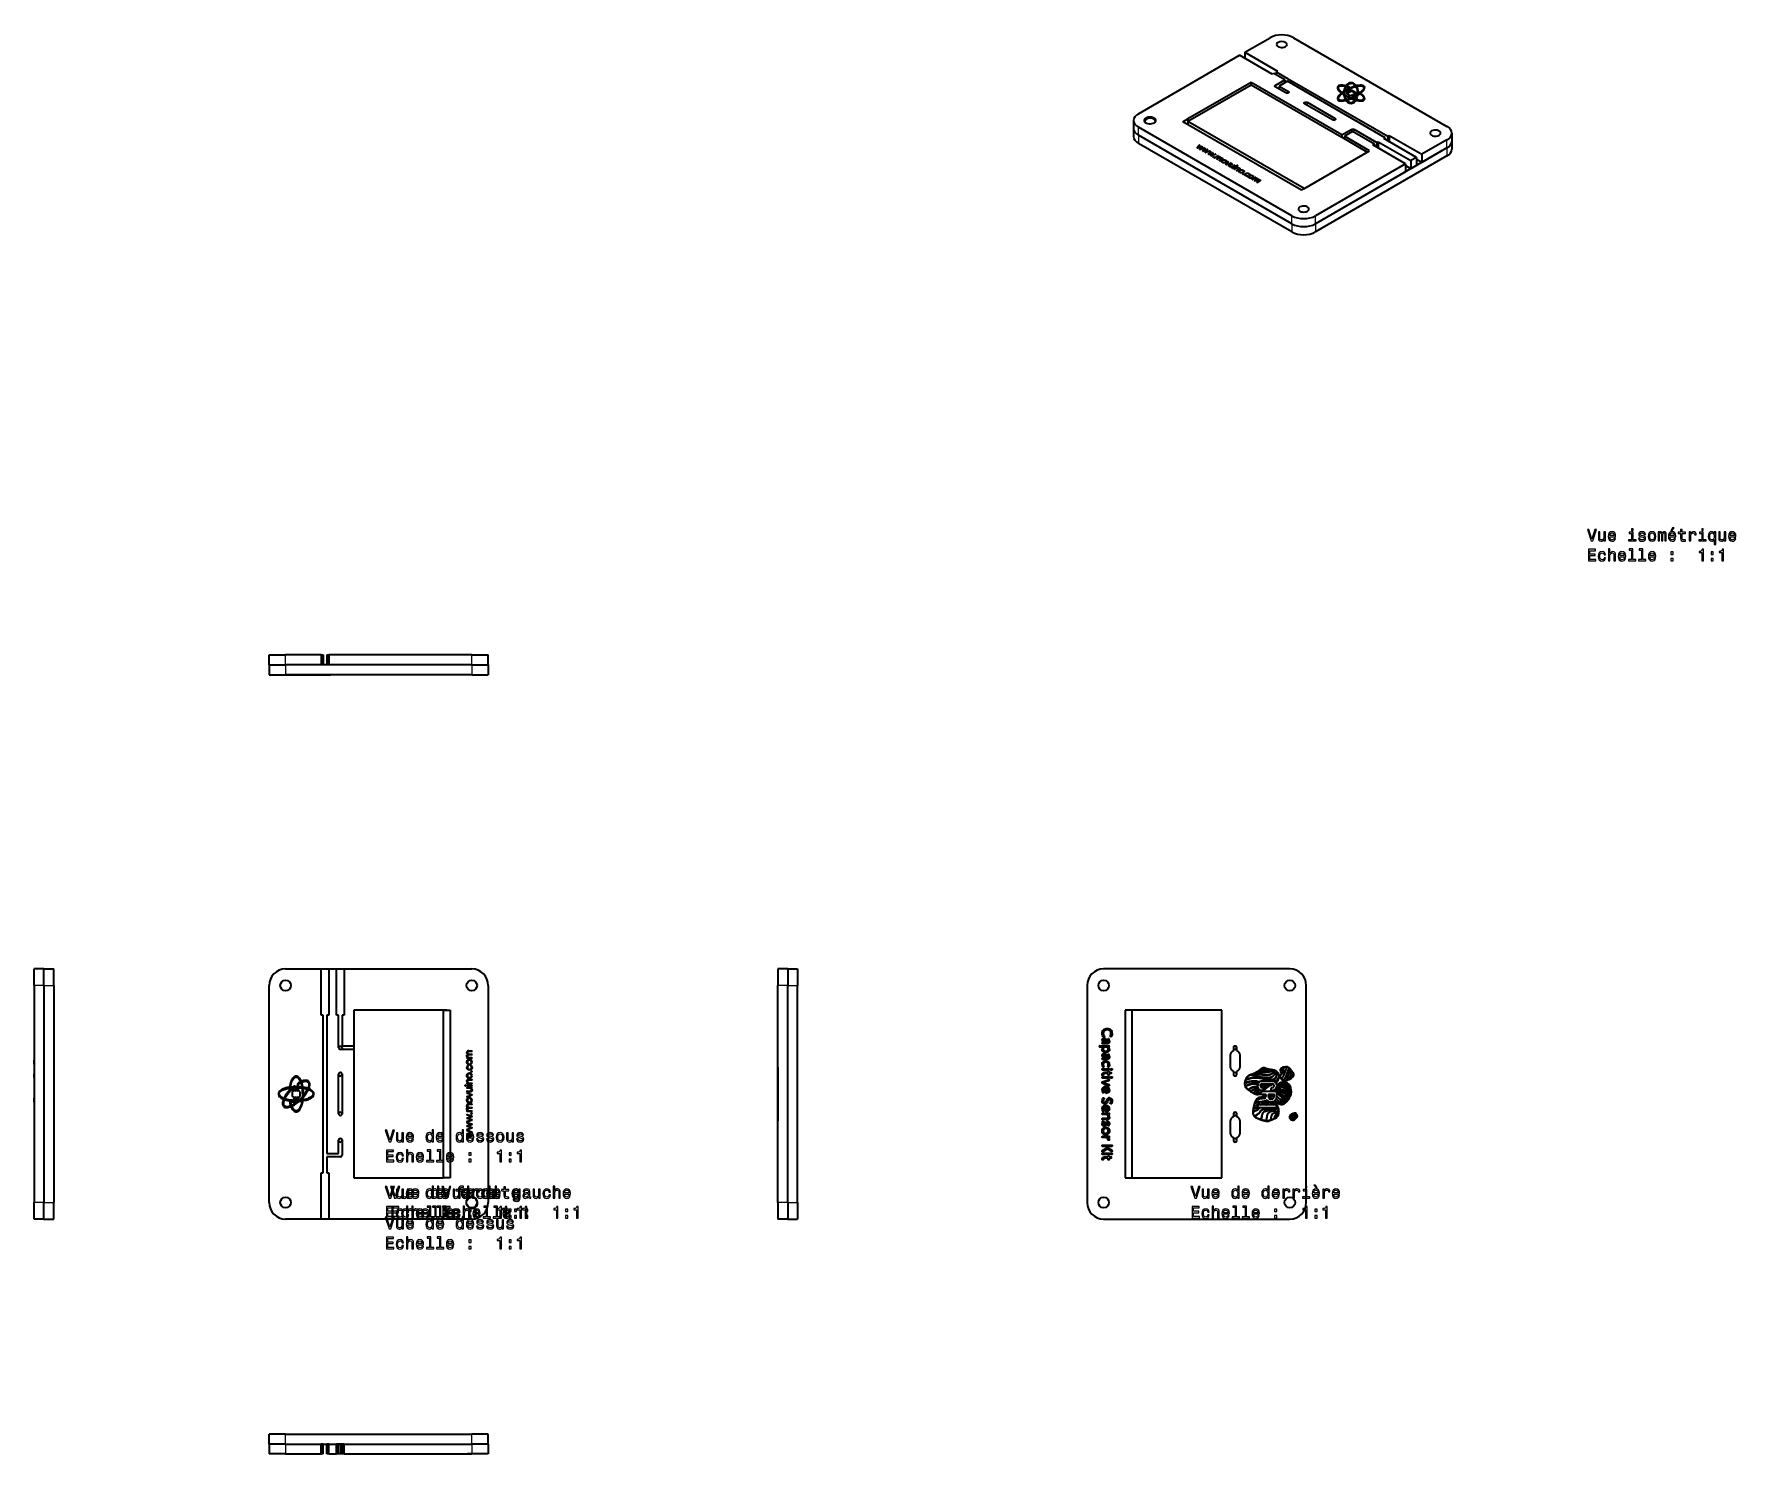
# Model space of a CAD drawing. Extents: x 321 to 837, y 218 to 648.
import ezdxf

# ---------------------------------------------------------------- set-up
doc = ezdxf.new("R2010")
doc.units = 0

msp = doc.modelspace()

# ---------------------------------------------------------------- linework, layer by layer
at = {"color": 7, "lineweight": 35, "ltscale": 0.219944}
msp.add_line((687.95, 642.6), (695.57, 646.99), dxfattribs=at)
at = {"color": 7, "lineweight": 35}
for p, q in [((702.64, 646.99), (749.14, 620.15)), ((655.71, 623.98), (686.35, 641.67)), ((701.58, 634.23), (731.2, 617.14)), ((689.82, 633.47), (670.66, 622.41)), ((689.82, 632.65), (670.66, 621.59)), ((717.32, 617.59), (689.82, 633.47)), ((717.32, 616.78), (689.82, 632.65)), ((730.45, 616.7), (700.83, 633.8)), ((702.21, 593.05), (655.71, 619.9)), ((705.05, 600.82), (669.16, 621.54)), ((705.85, 601.27), (670.66, 621.59)), ((702.21, 590.6), (655.71, 617.45)), ((702.21, 590.6), (655.71, 617.45)), ((702.21, 588.15), (655.71, 615)), ((749.14, 613.62), (709.28, 590.6)), ((705.79, 601.24), (725.72, 612.75)), ((749.14, 611.17), (709.28, 588.15)), ((736.62, 608.83), (709.28, 593.05)), ((736.62, 606.39), (709.28, 590.6)), ((453.79, 460.01), (410.46, 460.01)), ((453.79, 457.01), (397.41, 457.01)), ((453.79, 454.01), (397.41, 454.01)), ((453.79, 457.01), (410.46, 457.01)), ((412.86, 364.84), (453.61, 364.84)), ((415.12, 364.84), (453.79, 364.84)), ((701.55, 364.84), (645.17, 364.84)), ((321.22, 359.84), (321.22, 294.08)), ((324.22, 359.84), (324.22, 294.08)), ((324.22, 359.84), (324.22, 294.08)), ((327.22, 359.84), (327.22, 294.08)), ((392.41, 294.08), (392.41, 359.84)), ((392.41, 294.08), (392.41, 359.84)), ((458.79, 359.84), (458.79, 294.08)), ((546.48, 294.08), (546.48, 359.84)), ((549.48, 294.08), (549.48, 359.84)), ((549.48, 294.08), (549.48, 359.84)), ((552.48, 294.08), (552.48, 359.84)), ((640.17, 359.84), (640.17, 294.08)), ((640.17, 359.84), (640.17, 294.08)), ((706.55, 294.08), (706.55, 359.84)), ((408.79, 308.96), (408.79, 350.84)), ((409.85, 350.84), (409.85, 308.96)), ((446.22, 352.34), (418.04, 352.34)), ((445.14, 352.34), (445.14, 301.58)), ((447.26, 352.34), (447.26, 301.57)), ((447.26, 352.34), (447.26, 301.57)), ((651.7, 352.34), (651.7, 301.57)), ((653.82, 301.57), (653.82, 352.34)), ((680.93, 352.34), (653.82, 352.34)), ((653.82, 301.57), (653.82, 352.34)), ((680.93, 301.57), (680.93, 352.34)), ((418.04, 340.47), (418.04, 301.58)), ((418.04, 301.58), (445.14, 301.58)), ((653.82, 301.57), (680.93, 301.57)), ((453.79, 289.08), (397.41, 289.08)), ((453.79, 289.08), (410.46, 289.08)), ((645.17, 289.08), (701.55, 289.08)), ((397.41, 223.89), (453.79, 223.89)), ((397.41, 220.89), (453.79, 220.89)), ((415.12, 220.89), (453.79, 220.89)), ((415.12, 217.89), (453.79, 217.89))]:
    msp.add_line(p, q, dxfattribs=at)
at = {"color": 7, "lineweight": 35, "ltscale": 0.285675}
msp.add_line((696.25, 635.96), (686.35, 641.67), dxfattribs=at)
at = {"color": 7, "lineweight": 35, "ltscale": 0.046306}
msp.add_line((687.95, 642.6), (687.95, 640.74), dxfattribs=at)
at = {"color": 7, "lineweight": 35, "ltscale": 0.285674}
msp.add_line((687.95, 642.6), (697.85, 636.88), dxfattribs=at)
at = {"color": 7, "lineweight": 35, "ltscale": 0.012342}
for p, q in [((696.67, 636.2), (696.25, 635.96)), ((730.02, 616.46), (730.45, 616.7))]:
    msp.add_line(p, q, dxfattribs=at)
at = {"color": 7, "lineweight": 35, "ltscale": 0.098425}
for p, q in [((700.08, 634.23), (696.67, 636.2)), ((697.42, 636.64), (700.83, 634.67))]:
    msp.add_line(p, q, dxfattribs=at)
at = {"color": 7, "lineweight": 35, "ltscale": 0.084676}
msp.add_line((697.15, 632.54), (700.08, 634.23), dxfattribs=at)
at = {"color": 7, "lineweight": 35, "ltscale": 0.012356}
msp.add_line((697.85, 636.88), (697.42, 636.64), dxfattribs=at)
at = {"color": 7, "lineweight": 35, "ltscale": 0.021603}
for p, q in [((697.42, 636.64), (697.42, 635.77)), ((700.08, 634.23), (700.08, 633.37)), ((700.83, 634.67), (701.58, 634.23)), ((698.28, 632.33), (698.28, 631.46)), ((718.07, 616.34), (717.32, 616.77))]:
    msp.add_line(p, q, dxfattribs=at)
at = {"color": 7, "lineweight": 35, "ltscale": 0.020413}
for p, q in [((689.82, 633.47), (689.82, 632.65)), ((670.66, 622.41), (670.66, 621.59)), ((717.32, 617.59), (717.32, 616.78)), ((718.07, 617.16), (718.07, 616.34))]:
    msp.add_line(p, q, dxfattribs=at)
at = {"color": 7, "lineweight": 35, "ltscale": 0.010619}
msp.add_line((697.15, 632.54), (697.15, 632.12), dxfattribs=at)
at = {"color": 7, "lineweight": 35, "ltscale": 0.092495}
msp.add_line((700.36, 630.26), (697.16, 632.11), dxfattribs=at)
at = {"color": 7, "lineweight": 35, "ltscale": 0.073691}
msp.add_line((700.83, 633.8), (698.28, 632.33), dxfattribs=at)
at = {"color": 7, "lineweight": 35, "ltscale": 0.081693}
msp.add_line((698.28, 632.33), (701.11, 630.7), dxfattribs=at)
at = {"color": 7, "lineweight": 13, "ltscale": 0.010802}
for p, q in [((701.11, 630.7), (701.11, 630.26)), ((715.25, 622.53), (715.25, 622.1))]:
    msp.add_line(p, q, dxfattribs=at)
at = {"color": 7, "lineweight": 35, "ltscale": 0.006123}
for p, q in [((716.24, 631.91), (716.24, 631.66)), ((717.07, 630.13), (717.07, 629.88)), ((718.15, 630.23), (718.15, 629.98)), ((718.24, 629.39), (718.24, 629.14)), ((718.38, 632.21), (718.38, 631.97)), ((718.79, 631.16), (718.79, 630.92)), ((719, 630.27), (719, 630.02)), ((719.26, 630.42), (719.26, 630.17)), ((719.39, 630.49), (719.39, 630.24)), ((719.77, 630.71), (719.77, 630.47)), ((720.03, 630.86), (720.03, 630.62)), ((720.43, 629.74), (720.43, 629.5)), ((720.81, 629.96), (720.81, 629.72)), ((721.83, 632.19), (721.83, 631.95)), ((723.1, 630.15), (723.1, 629.91)), ((723.96, 631.91), (723.96, 631.66)), ((716.24, 628.55), (716.24, 628.3)), ((718.83, 628.01), (718.83, 627.76)), ((721.36, 628), (721.36, 627.76)), ((721.73, 628.65), (721.73, 628.4)), ((723.96, 628.55), (723.96, 628.3)), ((674.1, 614.47), (674.1, 614.23)), ((676.51, 613.09), (676.51, 612.85)), ((677.48, 612.52), (677.48, 612.27)), ((678.2, 612.11), (678.2, 611.87)), ((680.32, 610.98), (680.32, 610.73)), ((680.99, 610.37), (680.99, 610.13)), ((681.04, 609.55), (681.04, 609.31)), ((682.24, 609.58), (682.24, 609.33)), ((686.26, 607.33), (686.26, 607.08)), ((686.3, 607.52), (686.3, 607.28)), ((687.51, 606.54), (687.51, 606.3)), ((688.07, 605.5), (688.07, 605.25)), ((689.21, 604.84), (689.21, 604.59)), ((690.41, 604.87), (690.41, 604.62)), ((691.66, 604.21), (691.66, 603.97)), ((692.39, 603.79), (692.39, 603.55))]:
    msp.add_line(p, q, dxfattribs=at)
at = {"color": 7, "lineweight": 13, "ltscale": 0.006123}
for p, q in [((716.29, 632.43), (716.29, 632.18)), ((718.68, 631.39), (718.68, 631.15)), ((719.09, 630.51), (719.09, 630.27)), ((719.43, 632.16), (719.43, 631.91)), ((719.51, 631.65), (719.51, 631.4)), ((719.86, 630.96), (719.86, 630.71)), ((720.15, 630.93), (720.15, 630.69)), ((720.56, 630.93), (720.56, 630.69)), ((723.91, 632.43), (723.91, 632.18)), ((674.68, 613.85), (674.68, 613.6)), ((676.37, 612.87), (676.37, 612.63)), ((681.04, 610.56), (681.04, 610.31)), ((692.44, 603.98), (692.44, 603.73))]:
    msp.add_line(p, q, dxfattribs=at)
at = {"color": 7, "lineweight": 35, "ltscale": 0.001983}
msp.add_line((716.36, 632.22), (716.29, 632.18), dxfattribs=at)
at = {"color": 7, "lineweight": 35, "ltscale": 0.005502}
msp.add_line((717.24, 629.99), (717.07, 630.13), dxfattribs=at)
at = {"color": 7, "lineweight": 35, "ltscale": 0.000868615}
msp.add_line((717.09, 629.86), (717.07, 629.88), dxfattribs=at)
at = {"color": 7, "lineweight": 35, "ltscale": 0.005773}
msp.add_line((717.63, 630.56), (717.45, 630.43), dxfattribs=at)
at = {"color": 7, "lineweight": 35, "ltscale": 0.00538}
msp.add_line((717.45, 630.43), (717.62, 630.29), dxfattribs=at)
at = {"color": 7, "lineweight": 35, "ltscale": 0.000859938}
msp.add_line((717.63, 630.32), (717.61, 630.3), dxfattribs=at)
at = {"color": 7, "lineweight": 35, "ltscale": 0.00424}
msp.add_line((717.62, 630.29), (717.75, 630.39), dxfattribs=at)
at = {"color": 7, "lineweight": 13, "ltscale": 0.006125}
for p, q in [((717.63, 630.56), (717.63, 630.32)), ((719.48, 630.74), (719.48, 630.49)), ((721.82, 628.9), (721.82, 628.65)), ((721.72, 628.6), (721.72, 628.36)), ((678.06, 611.9), (678.06, 611.65))]:
    msp.add_line(p, q, dxfattribs=at)
at = {"color": 7, "lineweight": 35, "ltscale": 0.003417}
msp.add_line((717.88, 630.23), (717.88, 630.09), dxfattribs=at)
at = {"color": 7, "lineweight": 35, "ltscale": 0.007605}
msp.add_line((718.24, 629.14), (717.98, 629.3), dxfattribs=at)
at = {"color": 7, "lineweight": 35, "ltscale": 0.002104}
msp.add_line((718.15, 629.9), (718.15, 629.98), dxfattribs=at)
at = {"color": 7, "lineweight": 35, "ltscale": 0.003983}
for p, q in [((718.32, 630.74), (718.3, 630.58)), ((396.16, 454.01), (396.32, 454.01))]:
    msp.add_line(p, q, dxfattribs=at)
at = {"color": 7, "lineweight": 35, "ltscale": 0.003972}
msp.add_line((718.32, 630.74), (718.32, 630.58), dxfattribs=at)
at = {"color": 7, "lineweight": 35, "ltscale": 0.00375}
msp.add_line((718.52, 631.93), (718.38, 631.97), dxfattribs=at)
at = {"color": 7, "lineweight": 35, "ltscale": 0.006558}
msp.add_line((718.57, 632.5), (718.82, 632.43), dxfattribs=at)
at = {"color": 7, "lineweight": 35, "ltscale": 0.019004}
msp.add_line((719.34, 631.77), (718.68, 631.39), dxfattribs=at)
at = {"color": 7, "lineweight": 35, "ltscale": 0.00364}
msp.add_line((718.81, 631.22), (718.68, 631.15), dxfattribs=at)
at = {"color": 7, "lineweight": 35, "ltscale": 0.011932}
for p, q in [((718.68, 630.93), (719.09, 630.7)), ((719.29, 630.81), (718.87, 631.05))]:
    msp.add_line(p, q, dxfattribs=at)
at = {"color": 7, "lineweight": 35, "ltscale": 0.000639141}
msp.add_line((718.68, 630.49), (718.71, 630.47), dxfattribs=at)
at = {"color": 7, "lineweight": 35, "ltscale": 0.003341}
for p, q in [((718.74, 630.5), (718.86, 630.57)), ((719.13, 630.72), (719.24, 630.79)), ((719.51, 630.94), (719.63, 631.01))]:
    msp.add_line(p, q, dxfattribs=at)
at = {"color": 7, "lineweight": 35, "ltscale": 0.00167}
for p, q in [((718.89, 630.48), (718.83, 630.45)), ((719.28, 630.7), (719.22, 630.67)), ((719.66, 630.93), (719.6, 630.89)), ((719.72, 630.96), (719.66, 630.93)), ((720.87, 629.72), (720.92, 629.75))]:
    msp.add_line(p, q, dxfattribs=at)
at = {"color": 7, "lineweight": 13, "ltscale": 0.002045}
for p, q in [((718.83, 630.45), (718.83, 630.36)), ((719.22, 630.67), (719.22, 630.59)), ((719.6, 630.89), (719.6, 630.81))]:
    msp.add_line(p, q, dxfattribs=at)
at = {"color": 7, "lineweight": 35, "ltscale": 0.003297}
for p, q in [((718.83, 630.36), (718.95, 630.3)), ((719.2, 630.2), (719.09, 630.27)), ((719.59, 630.67), (719.48, 630.74))]:
    msp.add_line(p, q, dxfattribs=at)
at = {"color": 7, "lineweight": 35, "ltscale": 0.006676}
msp.add_line((718.87, 631.28), (719.11, 631.41), dxfattribs=at)
at = {"color": 7, "lineweight": 35, "ltscale": 0.005612}
for p, q in [((718.87, 631.05), (718.87, 630.82)), ((721.11, 629.76), (721.11, 629.53))]:
    msp.add_line(p, q, dxfattribs=at)
at = {"color": 7, "lineweight": 35, "ltscale": 0.000639904}
msp.add_line((718.9, 630.59), (718.88, 630.6), dxfattribs=at)
at = {"color": 7, "lineweight": 13, "ltscale": 0.000532532}
msp.add_line((718.88, 630.6), (718.88, 630.58), dxfattribs=at)
at = {"color": 7, "lineweight": 35, "ltscale": 0.003471}
for p, q in [((719, 630.27), (718.88, 630.2)), ((720.05, 629.52), (720.17, 629.59)), ((397.44, 454.01), (397.58, 454.01))]:
    msp.add_line(p, q, dxfattribs=at)
at = {"color": 7, "lineweight": 13, "ltscale": 0.005902}
msp.add_line((718.88, 630.2), (718.88, 629.96), dxfattribs=at)
at = {"color": 7, "lineweight": 35, "ltscale": 0.021892}
for p, q in [((718.88, 629.96), (719.64, 629.52)), ((721.32, 630.49), (720.56, 630.93))]:
    msp.add_line(p, q, dxfattribs=at)
at = {"color": 7, "lineweight": 35, "ltscale": 0.001671}
for p, q in [((718.95, 630.51), (718.89, 630.48)), ((720.92, 629.75), (720.98, 629.78)), ((721.25, 629.94), (721.31, 629.97))]:
    msp.add_line(p, q, dxfattribs=at)
at = {"color": 7, "lineweight": 35, "ltscale": 0.003249}
msp.add_line((719, 630.02), (718.89, 629.96), dxfattribs=at)
at = {"color": 7, "lineweight": 13, "ltscale": 0.005386}
msp.add_line((718.95, 630.51), (718.95, 630.3), dxfattribs=at)
at = {"color": 7, "lineweight": 35, "ltscale": 0.001595}
for p, q in [((718.95, 630.3), (719, 630.27)), ((719.26, 630.17), (719.2, 630.2)), ((719.64, 630.39), (719.59, 630.42)), ((720.03, 630.86), (719.98, 630.89)), ((720.03, 630.62), (719.98, 630.65)), ((720.48, 629.71), (720.43, 629.74)), ((720.94, 630.04), (721, 630.01))]:
    msp.add_line(p, q, dxfattribs=at)
at = {"color": 7, "lineweight": 35, "ltscale": 0.003296}
for p, q in [((719.2, 630.45), (719.09, 630.51)), ((719.22, 630.59), (719.33, 630.52)), ((719.59, 630.42), (719.48, 630.49)), ((719.6, 630.81), (719.72, 630.74)), ((719.98, 630.89), (719.86, 630.96)), ((719.98, 630.65), (719.86, 630.71))]:
    msp.add_line(p, q, dxfattribs=at)
at = {"color": 7, "lineweight": 35, "ltscale": 0.000610969}
msp.add_line((719.2, 631.3), (719.2, 631.27), dxfattribs=at)
at = {"color": 7, "lineweight": 13, "ltscale": 0.001218}
msp.add_line((719.2, 631.3), (719.2, 631.25), dxfattribs=at)
at = {"color": 7, "lineweight": 35, "ltscale": 0.001596}
for p, q in [((719.26, 630.42), (719.2, 630.45)), ((719.33, 630.52), (719.39, 630.49)), ((719.72, 630.74), (719.77, 630.71)), ((720.17, 629.59), (720.22, 629.56)), ((720.87, 629.93), (720.81, 629.96))]:
    msp.add_line(p, q, dxfattribs=at)
at = {"color": 7, "lineweight": 35, "ltscale": 0.003712}
for p, q in [((719.39, 630.49), (719.26, 630.42)), ((719.39, 630.24), (719.26, 630.17)), ((719.77, 630.71), (719.64, 630.64)), ((720.43, 629.74), (720.55, 629.82)), ((720.81, 629.96), (720.94, 630.04))]:
    msp.add_line(p, q, dxfattribs=at)
at = {"color": 7, "lineweight": 35, "ltscale": 0.001672}
for p, q in [((719.33, 630.74), (719.28, 630.7)), ((720.54, 629.53), (720.6, 629.56)), ((694.2, 326.03), (694.26, 326))]:
    msp.add_line(p, q, dxfattribs=at)
at = {"color": 7, "lineweight": 13, "ltscale": 0.005385}
for p, q in [((719.33, 630.74), (719.33, 630.52)), ((719.72, 630.96), (719.72, 630.74))]:
    msp.add_line(p, q, dxfattribs=at)
at = {"color": 7, "lineweight": 13, "ltscale": 0.002763}
msp.add_line((719.34, 631.77), (719.34, 631.66), dxfattribs=at)
at = {"color": 7, "lineweight": 35, "ltscale": 0.00032621}
msp.add_line((719.43, 631.91), (719.42, 631.92), dxfattribs=at)
at = {"color": 7, "lineweight": 35, "ltscale": 0.000506364}
msp.add_line((719.42, 631.9), (719.43, 631.88), dxfattribs=at)
at = {"color": 7, "lineweight": 35, "ltscale": 0.004533}
msp.add_line((719.43, 631.88), (719.43, 631.7), dxfattribs=at)
at = {"color": 7, "lineweight": 35, "ltscale": 0.007152}
msp.add_line((719.43, 631.7), (719.69, 631.82), dxfattribs=at)
at = {"color": 7, "lineweight": 35, "ltscale": 0.000711631}
msp.add_line((719.45, 630.93), (719.47, 630.91), dxfattribs=at)
at = {"color": 7, "lineweight": 35, "ltscale": 0.000416967}
msp.add_line((719.48, 631.27), (719.48, 631.29), dxfattribs=at)
at = {"color": 7, "lineweight": 35, "ltscale": 0.006125}
for p, q in [((719.48, 631.27), (719.48, 631.03)), ((719.64, 630.64), (719.64, 630.39)), ((721.2, 630.19), (721.2, 629.94)), ((674.82, 614.07), (674.82, 613.82)), ((675.79, 613.5), (675.79, 613.25)), ((680.27, 610.79), (680.27, 610.55)), ((682.8, 609.44), (682.8, 609.2)), ((686.3, 606.51), (686.3, 606.27)), ((691.72, 604.4), (691.72, 604.15))]:
    msp.add_line(p, q, dxfattribs=at)
at = {"color": 7, "lineweight": 35, "ltscale": 0.000569962}
msp.add_line((719.53, 631.41), (719.51, 631.4), dxfattribs=at)
at = {"color": 7, "lineweight": 35, "ltscale": 0.001594}
for p, q in [((719.64, 630.64), (719.59, 630.67)), ((720.55, 629.82), (720.61, 629.78))]:
    msp.add_line(p, q, dxfattribs=at)
at = {"color": 7, "lineweight": 35, "ltscale": 0.001011}
msp.add_line((719.63, 631.01), (719.66, 631.03), dxfattribs=at)
at = {"color": 7, "lineweight": 35, "ltscale": 0.000604319}
msp.add_line((719.66, 631.03), (719.64, 631.04), dxfattribs=at)
at = {"color": 7, "lineweight": 13, "ltscale": 0.000524902}
msp.add_line((719.64, 631.04), (719.64, 631.02), dxfattribs=at)
at = {"color": 7, "lineweight": 35, "ltscale": 0.003713}
msp.add_line((719.77, 630.47), (719.64, 630.39), dxfattribs=at)
at = {"color": 7, "lineweight": 35, "ltscale": 0.000949554}
msp.add_line((719.7, 631.89), (719.7, 631.92), dxfattribs=at)
at = {"color": 7, "lineweight": 13, "ltscale": 0.001898}
msp.add_line((719.7, 631.92), (719.7, 631.85), dxfattribs=at)
at = {"color": 7, "lineweight": 35, "ltscale": 0.003469}
for p, q in [((720.15, 630.93), (720.03, 630.86)), ((720.15, 630.69), (720.03, 630.62)), ((721.2, 630.19), (721.32, 630.26))]:
    msp.add_line(p, q, dxfattribs=at)
at = {"color": 7, "lineweight": 13, "ltscale": 0.003967}
msp.add_line((720.1, 633.34), (720.1, 633.18), dxfattribs=at)
at = {"color": 7, "lineweight": 35, "ltscale": 0.003298}
for p, q in [((720.22, 629.56), (720.34, 629.49)), ((720.98, 629.87), (720.87, 629.93)), ((721.37, 630.09), (721.25, 630.15))]:
    msp.add_line(p, q, dxfattribs=at)
at = {"color": 7, "lineweight": 35, "ltscale": 0.000675489}
for p, q in [((720.45, 629.48), (720.43, 629.5)), ((720.84, 629.71), (720.81, 629.72))]:
    msp.add_line(p, q, dxfattribs=at)
at = {"color": 7, "lineweight": 35, "ltscale": 0.0033}
for p, q in [((720.6, 629.64), (720.48, 629.71)), ((721, 630.01), (721.11, 629.94))]:
    msp.add_line(p, q, dxfattribs=at)
at = {"color": 7, "lineweight": 35, "ltscale": 0.001669}
for p, q in [((720.48, 629.49), (720.54, 629.53)), ((721.31, 629.97), (721.37, 630.01))]:
    msp.add_line(p, q, dxfattribs=at)
at = {"color": 7, "lineweight": 35, "ltscale": 0.010402}
msp.add_line((720.53, 629.42), (720.89, 629.21), dxfattribs=at)
at = {"color": 7, "lineweight": 35, "ltscale": 0.021672}
msp.add_line((721.31, 630.25), (720.56, 630.69), dxfattribs=at)
at = {"color": 7, "lineweight": 35, "ltscale": 0.00334}
msp.add_line((720.69, 629.51), (720.57, 629.44), dxfattribs=at)
at = {"color": 7, "lineweight": 13, "ltscale": 0.001135}
msp.add_line((720.57, 629.44), (720.57, 629.4), dxfattribs=at)
at = {"color": 7, "lineweight": 13, "ltscale": 0.002043}
for p, q in [((720.6, 629.64), (720.6, 629.56)), ((720.98, 629.87), (720.98, 629.78)), ((721.37, 630.09), (721.37, 630.01))]:
    msp.add_line(p, q, dxfattribs=at)
at = {"color": 7, "lineweight": 35, "ltscale": 0.003301}
msp.add_line((720.61, 629.78), (720.72, 629.72), dxfattribs=at)
at = {"color": 7, "lineweight": 13, "ltscale": 0.004475}
msp.add_line((720.69, 629.51), (720.69, 629.33), dxfattribs=at)
at = {"color": 7, "lineweight": 35, "ltscale": 0.01065}
msp.add_line((721.09, 629.32), (720.72, 629.53), dxfattribs=at)
at = {"color": 7, "lineweight": 35, "ltscale": 0.005614}
for p, q in [((720.72, 629.53), (720.72, 629.31)), ((721.46, 629.11), (721.46, 628.88))]:
    msp.add_line(p, q, dxfattribs=at)
at = {"color": 7, "lineweight": 35, "ltscale": 0.00574}
msp.add_line((720.89, 629.21), (721.09, 629.32), dxfattribs=at)
at = {"color": 7, "lineweight": 35, "ltscale": 0.009782}
msp.add_line((720.91, 629.64), (721.25, 629.45), dxfattribs=at)
at = {"color": 7, "lineweight": 35, "ltscale": 0.003342}
msp.add_line((721.07, 629.73), (720.96, 629.66), dxfattribs=at)
at = {"color": 7, "lineweight": 13, "ltscale": 0.001132}
msp.add_line((720.96, 629.66), (720.96, 629.62), dxfattribs=at)
at = {"color": 7, "lineweight": 13, "ltscale": 0.004474}
msp.add_line((721.07, 629.73), (721.07, 629.55), dxfattribs=at)
at = {"color": 7, "lineweight": 35, "ltscale": 0.009783}
msp.add_line((721.45, 629.56), (721.11, 629.76), dxfattribs=at)
at = {"color": 7, "lineweight": 35, "ltscale": 0.001597}
msp.add_line((721.25, 630.15), (721.2, 630.19), dxfattribs=at)
at = {"color": 7, "lineweight": 35, "ltscale": 0.000676047}
msp.add_line((721.22, 629.93), (721.2, 629.94), dxfattribs=at)
at = {"color": 7, "lineweight": 35, "ltscale": 0.001015}
for p, q in [((721.25, 629.45), (721.29, 629.43)), ((721.48, 629.54), (721.45, 629.56))]:
    msp.add_line(p, q, dxfattribs=at)
at = {"color": 7, "lineweight": 35, "ltscale": 0.00569}
msp.add_line((721.46, 629.11), (721.26, 629), dxfattribs=at)
at = {"color": 7, "lineweight": 35, "ltscale": 0.010609}
msp.add_line((721.26, 629), (721.63, 628.78), dxfattribs=at)
at = {"color": 7, "lineweight": 35, "ltscale": 0.005613}
msp.add_line((721.29, 629.43), (721.48, 629.54), dxfattribs=at)
at = {"color": 7, "lineweight": 13, "ltscale": 0.005905}
msp.add_line((721.32, 630.49), (721.32, 630.26), dxfattribs=at)
at = {"color": 7, "lineweight": 35, "ltscale": 0.00656}
msp.add_line((721.37, 632.44), (721.63, 632.5), dxfattribs=at)
at = {"color": 7, "lineweight": 35, "ltscale": 0.002579}
msp.add_line((721.46, 629.95), (721.37, 629.9), dxfattribs=at)
at = {"color": 7, "lineweight": 13, "ltscale": 0.000994873}
msp.add_line((721.45, 629.56), (721.45, 629.52), dxfattribs=at)
at = {"color": 7, "lineweight": 13, "ltscale": 0.001443}
msp.add_line((721.46, 629.95), (721.46, 629.9), dxfattribs=at)
at = {"color": 7, "lineweight": 35, "ltscale": 0.010458}
msp.add_line((721.82, 628.9), (721.46, 629.11), dxfattribs=at)
at = {"color": 7, "lineweight": 35, "ltscale": 0.000226021}
msp.add_line((721.53, 630.06), (721.53, 630.05), dxfattribs=at)
at = {"color": 7, "lineweight": 35, "ltscale": 0.003777}
for p, q in [((721.53, 630.05), (721.53, 629.9)), ((697.43, 323.75), (697.36, 323.61))]:
    msp.add_line(p, q, dxfattribs=at)
at = {"color": 7, "lineweight": 35, "ltscale": 0.00665}
msp.add_line((721.83, 632.19), (721.57, 632.13), dxfattribs=at)
at = {"color": 7, "lineweight": 35, "ltscale": 0.011488}
msp.add_line((722.08, 630.33), (721.68, 630.1), dxfattribs=at)
at = {"color": 7, "lineweight": 13, "ltscale": 0.004626}
msp.add_line((721.68, 630.1), (721.68, 629.92), dxfattribs=at)
at = {"color": 7, "lineweight": 35, "ltscale": 0.003779}
msp.add_line((721.83, 631.95), (721.69, 631.91), dxfattribs=at)
at = {"color": 7, "lineweight": 35, "ltscale": 0.011487}
msp.add_line((721.88, 629.99), (722.27, 630.22), dxfattribs=at)
at = {"color": 7, "lineweight": 35, "ltscale": 0.002252}
msp.add_line((722.04, 629.98), (722.03, 629.89), dxfattribs=at)
at = {"color": 7, "lineweight": 35, "ltscale": 0.008093}
msp.add_line((722.32, 630.14), (722.04, 629.98), dxfattribs=at)
at = {"color": 7, "lineweight": 35, "ltscale": 0.002139}
msp.add_line((722.04, 629.98), (722.04, 629.89), dxfattribs=at)
at = {"color": 7, "lineweight": 13, "ltscale": 0.005611}
msp.add_line((722.08, 630.33), (722.08, 630.11), dxfattribs=at)
at = {"color": 7, "lineweight": 35, "ltscale": 0.001333}
msp.add_line((722.32, 630.09), (722.32, 630.14), dxfattribs=at)
at = {"color": 7, "lineweight": 35, "ltscale": 0.001404}
msp.add_line((722.49, 630.27), (722.55, 630.26), dxfattribs=at)
at = {"color": 7, "lineweight": 13, "ltscale": 0.003995}
msp.add_line((722.52, 630.43), (722.52, 630.27), dxfattribs=at)
at = {"color": 7, "lineweight": 35, "ltscale": 0.005313}
msp.add_line((722.55, 630.26), (722.72, 630.39), dxfattribs=at)
at = {"color": 7, "lineweight": 35, "ltscale": 0.005464}
msp.add_line((723.1, 630.15), (722.93, 630.01), dxfattribs=at)
at = {"color": 7, "lineweight": 35, "ltscale": 0.000784605}
msp.add_line((723.1, 629.91), (723.07, 629.89), dxfattribs=at)
at = {"color": 7, "lineweight": 35, "ltscale": 0.000106287}
msp.add_line((723.1, 630.15), (723.1, 630.15), dxfattribs=at)
at = {"color": 7, "lineweight": 35, "ltscale": 0.000122499}
for p, q in [((723.1, 630.15), (723.1, 630.15)), ((723.1, 629.91), (723.1, 629.91))]:
    msp.add_line(p, q, dxfattribs=at)
at = {"color": 7, "lineweight": 35, "ltscale": 0.001986}
msp.add_line((723.91, 632.18), (723.84, 632.22), dxfattribs=at)
at = {"color": 7, "lineweight": 35, "ltscale": 0.244948}
for p, q in [((714.5, 622.1), (706.02, 627)), ((706.77, 627.43), (715.25, 622.53))]:
    msp.add_line(p, q, dxfattribs=at)
at = {"color": 7, "lineweight": 13, "ltscale": 0.021603}
for p, q in [((706.77, 627.43), (706.77, 626.56)), ((720.18, 619.24), (720.18, 618.38)), ((720.94, 619.25), (720.94, 618.38))]:
    msp.add_line(p, q, dxfattribs=at)
at = {"color": 7, "lineweight": 13, "ltscale": 0.004982}
msp.add_line((716.48, 628.14), (716.48, 627.94), dxfattribs=at)
at = {"color": 7, "lineweight": 35, "ltscale": 0.006511}
msp.add_line((718.38, 628.24), (718.63, 628.31), dxfattribs=at)
at = {"color": 7, "lineweight": 35, "ltscale": 0.006468}
msp.add_line((718.83, 628.01), (718.58, 627.94), dxfattribs=at)
at = {"color": 7, "lineweight": 35, "ltscale": 0.002087}
msp.add_line((718.83, 627.76), (718.75, 627.74), dxfattribs=at)
at = {"color": 7, "lineweight": 35, "ltscale": 0.006407}
msp.add_line((719.75, 628.7), (719.99, 628.79), dxfattribs=at)
at = {"color": 7, "lineweight": 35, "ltscale": 0.00641}
msp.add_line((720.51, 628.58), (720.28, 628.47), dxfattribs=at)
at = {"color": 7, "lineweight": 35, "ltscale": 0.004842}
msp.add_line((720.51, 628.58), (720.51, 628.38), dxfattribs=at)
at = {"color": 7, "lineweight": 35, "ltscale": 0.00646}
msp.add_line((721.61, 627.94), (721.36, 628), dxfattribs=at)
at = {"color": 7, "lineweight": 35, "ltscale": 0.002047}
for p, q in [((721.44, 627.74), (721.36, 627.76)), ((400.14, 328.13), (400.06, 328.13)), ((400.06, 325.8), (400.14, 325.8)), ((401.15, 328.13), (401.07, 328.13)), ((401.07, 325.8), (401.15, 325.8))]:
    msp.add_line(p, q, dxfattribs=at)
at = {"color": 7, "lineweight": 35, "ltscale": 0.006506}
msp.add_line((721.57, 628.31), (721.82, 628.24), dxfattribs=at)
at = {"color": 7, "lineweight": 35, "ltscale": 0.002157}
msp.add_line((721.72, 628.36), (721.68, 628.28), dxfattribs=at)
at = {"color": 7, "lineweight": 35, "ltscale": 0.003545}
msp.add_line((721.82, 628.65), (721.7, 628.72), dxfattribs=at)
at = {"color": 7, "lineweight": 13, "ltscale": 0.004984}
msp.add_line((723.72, 628.14), (723.72, 627.94), dxfattribs=at)
at = {"color": 7, "lineweight": 35, "ltscale": 0.061237}
for p, q in [((654.24, 621.94), (654.24, 619.49)), ((750.61, 615.66), (750.61, 613.21)), ((736.62, 608.84), (736.62, 606.39)), ((738.22, 609.76), (738.22, 607.31))]:
    msp.add_line(p, q, dxfattribs=at)
at = {"color": 7, "lineweight": 35, "ltscale": 0.061238}
for p, q in [((654.24, 619.49), (654.24, 617.04)), ((750.61, 618.11), (750.61, 615.66)), ((739.92, 610.74), (739.92, 608.29)), ((741.52, 611.67), (741.52, 609.22))]:
    msp.add_line(p, q, dxfattribs=at)
at = {"color": 7, "lineweight": 13, "ltscale": 0.061238}
for p, q in [((655.71, 617.45), (655.71, 619.9)), ((749.14, 613.62), (749.14, 611.17)), ((702.21, 590.6), (702.21, 588.15)), ((709.28, 590.6), (709.28, 588.15))]:
    msp.add_line(p, q, dxfattribs=at)
at = {"color": 7, "lineweight": 35, "ltscale": 0.043305}
msp.add_line((669.16, 621.54), (670.66, 622.41), dxfattribs=at)
at = {"color": 7, "lineweight": 35, "ltscale": 0.043306}
msp.add_line((670.66, 622.41), (670.66, 620.68), dxfattribs=at)
at = {"color": 7, "lineweight": 35, "ltscale": 0.000140811}
msp.add_line((670.66, 622.41), (670.66, 622.41), dxfattribs=at)
at = {"color": 7, "lineweight": 35, "ltscale": 0.082471}
msp.add_line((717.32, 617.59), (720.18, 619.24), dxfattribs=at)
at = {"color": 7, "lineweight": 35, "ltscale": 0.071961}
msp.add_line((720.56, 618.6), (718.07, 617.16), dxfattribs=at)
at = {"color": 7, "lineweight": 35, "ltscale": 0.000251525}
msp.add_line((720.18, 619.24), (720.19, 619.25), dxfattribs=at)
at = {"color": 7, "lineweight": 13, "ltscale": 0.021632}
msp.add_line((720.19, 619.25), (720.19, 618.38), dxfattribs=at)
at = {"color": 7, "lineweight": 35, "ltscale": 0.190095}
msp.add_line((727.15, 614.8), (720.56, 618.6), dxfattribs=at)
at = {"color": 7, "lineweight": 35, "ltscale": 0.200898}
msp.add_line((720.94, 619.25), (727.9, 615.23), dxfattribs=at)
at = {"color": 7, "lineweight": 13, "ltscale": 0.061237}
for p, q in [((655.71, 617.45), (655.71, 615)), ((749.14, 613.62), (749.14, 616.07)), ((702.21, 590.6), (702.21, 593.05)), ((709.28, 590.6), (709.28, 593.05))]:
    msp.add_line(p, q, dxfattribs=at)
at = {"color": 7, "lineweight": 35, "ltscale": 0.024536}
msp.add_line((673.46, 613.73), (674.1, 614.47), dxfattribs=at)
at = {"color": 7, "lineweight": 13, "ltscale": 0.001222}
msp.add_line((673.46, 613.73), (673.46, 613.68), dxfattribs=at)
at = {"color": 7, "lineweight": 35, "ltscale": 0.001905}
for p, q in [((673.54, 613.63), (673.48, 613.66)), ((675.23, 612.65), (675.17, 612.69))]:
    msp.add_line(p, q, dxfattribs=at)
at = {"color": 7, "lineweight": 35, "ltscale": 0.003733}
for p, q in [((673.57, 613.61), (673.67, 613.73)), ((675.26, 612.64), (675.36, 612.75)), ((676.96, 611.66), (677.05, 611.77))]:
    msp.add_line(p, q, dxfattribs=at)
at = {"color": 7, "lineweight": 35, "ltscale": 0.025004}
for p, q in [((674.61, 613.89), (673.65, 613.62)), ((676.3, 612.91), (675.34, 612.64)), ((677.99, 611.94), (677.03, 611.66))]:
    msp.add_line(p, q, dxfattribs=at)
at = {"color": 7, "lineweight": 35, "ltscale": 0.002961}
for p, q in [((673.75, 613.82), (673.67, 613.73)), ((675.44, 612.84), (675.36, 612.76)), ((677.14, 611.87), (677.05, 611.78))]:
    msp.add_line(p, q, dxfattribs=at)
at = {"color": 7, "lineweight": 35, "ltscale": 0.002533}
msp.add_line((673.67, 613.73), (673.77, 613.76), dxfattribs=at)
at = {"color": 7, "lineweight": 35, "ltscale": 0.00266}
for p, q in [((673.67, 613.73), (673.67, 613.63)), ((675.37, 612.76), (675.37, 612.65)), ((677.06, 611.78), (677.06, 611.67))]:
    msp.add_line(p, q, dxfattribs=at)
at = {"color": 7, "lineweight": 35, "ltscale": 0.00012038}
for p, q in [((673.67, 613.73), (673.67, 613.73)), ((674.41, 613.31), (674.41, 613.31))]:
    msp.add_line(p, q, dxfattribs=at)
at = {"color": 7, "lineweight": 35, "ltscale": 0.00275}
for p, q in [((673.67, 613.73), (673.67, 613.62)), ((677.05, 611.78), (677.05, 611.67))]:
    msp.add_line(p, q, dxfattribs=at)
at = {"color": 7, "lineweight": 35, "ltscale": 0.014749}
for p, q in [((673.71, 613.78), (674.1, 614.23)), ((675.41, 612.8), (675.79, 613.25))]:
    msp.add_line(p, q, dxfattribs=at)
at = {"color": 7, "lineweight": 35, "ltscale": 0.019186}
for p, q in [((674.26, 614.39), (673.75, 613.82)), ((675.95, 613.42), (675.44, 612.84)), ((677.64, 612.44), (677.14, 611.87))]:
    msp.add_line(p, q, dxfattribs=at)
at = {"color": 7, "lineweight": 35, "ltscale": 0.001366}
for p, q in [((673.77, 613.76), (673.82, 613.78)), ((675.46, 612.79), (675.51, 612.8)), ((677.15, 611.81), (677.21, 611.83)), ((701.96, 331.67), (702.01, 331.7))]:
    msp.add_line(p, q, dxfattribs=at)
at = {"color": 7, "lineweight": 13, "ltscale": 0.002762}
msp.add_line((673.77, 613.76), (673.77, 613.65), dxfattribs=at)
at = {"color": 7, "lineweight": 35, "ltscale": 0.025992}
for p, q in [((673.82, 613.78), (674.82, 614.07)), ((675.51, 612.8), (676.51, 613.09)), ((677.21, 611.83), (678.2, 612.11))]:
    msp.add_line(p, q, dxfattribs=at)
at = {"color": 7, "lineweight": 13, "ltscale": 0.002776}
for p, q in [((673.82, 613.78), (673.82, 613.67)), ((675.51, 612.8), (675.51, 612.69)), ((677.21, 611.83), (677.21, 611.71))]:
    msp.add_line(p, q, dxfattribs=at)
at = {"color": 7, "lineweight": 13, "ltscale": 0.00383}
for p, q in [((674.2, 614.48), (674.2, 614.33)), ((675.89, 613.5), (675.89, 613.35)), ((677.58, 612.53), (677.58, 612.37))]:
    msp.add_line(p, q, dxfattribs=at)
at = {"color": 7, "lineweight": 35, "ltscale": 0.001287}
for p, q in [((674.2, 614.48), (674.25, 614.45)), ((675.89, 613.5), (675.94, 613.48)), ((677.35, 612.66), (677.4, 612.63)), ((677.58, 612.53), (677.63, 612.5)), ((683.71, 608.99), (683.75, 608.97))]:
    msp.add_line(p, q, dxfattribs=at)
at = {"color": 7, "lineweight": 35, "ltscale": 0.018181}
msp.add_line((674.21, 613.29), (674.68, 613.85), dxfattribs=at)
at = {"color": 7, "lineweight": 13, "ltscale": 0.001923}
for p, q in [((674.25, 614.45), (674.25, 614.38)), ((675.94, 613.48), (675.94, 613.4)), ((677.63, 612.5), (677.63, 612.42))]:
    msp.add_line(p, q, dxfattribs=at)
at = {"color": 7, "lineweight": 35, "ltscale": 0.033587}
for p, q in [((675.69, 613.55), (674.4, 613.18)), ((677.38, 612.58), (676.09, 612.21)), ((679.07, 611.6), (677.78, 611.23))]:
    msp.add_line(p, q, dxfattribs=at)
at = {"color": 7, "lineweight": 35, "ltscale": 0.001009}
for p, q in [((674.49, 613.39), (674.46, 613.36)), ((677.87, 611.44), (677.85, 611.41)), ((697.53, 333.85), (697.49, 333.87))]:
    msp.add_line(p, q, dxfattribs=at)
at = {"color": 7, "lineweight": 35, "ltscale": 0.019102}
for p, q in [((674.99, 613.97), (674.49, 613.39)), ((678.37, 612.02), (677.87, 611.44))]:
    msp.add_line(p, q, dxfattribs=at)
at = {"color": 7, "lineweight": 35, "ltscale": 0.025971}
for p, q in [((674.56, 613.35), (675.56, 613.65)), ((676.25, 612.38), (677.25, 612.67)), ((677.94, 611.4), (678.94, 611.69))]:
    msp.add_line(p, q, dxfattribs=at)
at = {"color": 7, "lineweight": 35, "ltscale": 0.003899}
for p, q in [((674.76, 613.94), (674.61, 613.89)), ((676.45, 612.96), (676.3, 612.91)), ((678.14, 611.98), (677.99, 611.94))]:
    msp.add_line(p, q, dxfattribs=at)
at = {"color": 7, "lineweight": 35, "ltscale": 0.000118293}
for p, q in [((674.76, 613.93), (674.76, 613.94)), ((676.45, 612.96), (676.45, 612.96))]:
    msp.add_line(p, q, dxfattribs=at)
at = {"color": 7, "lineweight": 35, "ltscale": 0.005678}
for p, q in [((674.76, 613.93), (674.76, 613.71)), ((676.45, 612.96), (676.45, 612.73)), ((678.15, 611.98), (678.15, 611.75))]:
    msp.add_line(p, q, dxfattribs=at)
at = {"color": 7, "lineweight": 35, "ltscale": 0.001547}
msp.add_line((674.76, 613.81), (674.82, 613.82), dxfattribs=at)
at = {"color": 7, "lineweight": 35, "ltscale": 0.001469}
msp.add_line((674.92, 614.06), (674.97, 614.03), dxfattribs=at)
at = {"color": 7, "lineweight": 13, "ltscale": 0.004155}
for p, q in [((674.92, 614.06), (674.92, 613.89)), ((676.62, 613.08), (676.62, 612.92))]:
    msp.add_line(p, q, dxfattribs=at)
at = {"color": 7, "lineweight": 13, "ltscale": 0.001956}
for p, q in [((674.97, 614.03), (674.97, 613.95)), ((676.67, 613.05), (676.67, 612.97)), ((678.36, 612.08), (678.36, 612))]:
    msp.add_line(p, q, dxfattribs=at)
at = {"color": 7, "lineweight": 35, "ltscale": 0.024537}
for p, q in [((675.15, 612.75), (675.79, 613.5)), ((676.84, 611.77), (677.48, 612.52))]:
    msp.add_line(p, q, dxfattribs=at)
at = {"color": 7, "lineweight": 35, "ltscale": 0.00327}
for p, q in [((675.56, 613.65), (675.56, 613.52)), ((677.25, 612.67), (677.25, 612.54))]:
    msp.add_line(p, q, dxfattribs=at)
at = {"color": 7, "lineweight": 35, "ltscale": 0.001288}
for p, q in [((675.66, 613.64), (675.71, 613.61)), ((679.04, 611.68), (679.09, 611.66)), ((695.05, 318.85), (695, 318.84))]:
    msp.add_line(p, q, dxfattribs=at)
at = {"color": 7, "lineweight": 13, "ltscale": 0.00231}
for p, q in [((675.66, 613.64), (675.66, 613.55)), ((679.04, 611.68), (679.04, 611.59))]:
    msp.add_line(p, q, dxfattribs=at)
at = {"color": 7, "lineweight": 13, "ltscale": 0.001314}
for p, q in [((675.71, 613.61), (675.71, 613.56)), ((679.09, 611.66), (679.09, 611.61))]:
    msp.add_line(p, q, dxfattribs=at)
at = {"color": 7, "lineweight": 35, "ltscale": 8.06265e-05}
msp.add_line((717.32, 616.77), (717.32, 616.78), dxfattribs=at)
at = {"color": 7, "lineweight": 35, "ltscale": 0.220766}
msp.add_line((725.72, 612.75), (718.07, 617.16), dxfattribs=at)
at = {"color": 7, "lineweight": 35, "ltscale": 8.40342e-05}
msp.add_line((718.07, 616.34), (718.07, 616.34), dxfattribs=at)
at = {"color": 7, "lineweight": 35, "ltscale": 0.200352}
msp.add_line((725.01, 612.34), (718.07, 616.34), dxfattribs=at)
at = {"color": 7, "lineweight": 35, "ltscale": 0.012348}
msp.add_line((726.72, 614.55), (727.15, 614.8), dxfattribs=at)
at = {"color": 7, "lineweight": 35, "ltscale": 0.285777}
for p, q in [((736.62, 608.84), (726.72, 614.55)), ((728.32, 615.48), (738.22, 609.76)), ((739.92, 610.74), (730.02, 616.46))]:
    msp.add_line(p, q, dxfattribs=at)
at = {"color": 7, "lineweight": 35, "ltscale": 0.01235}
for p, q in [((727.15, 614.8), (727.15, 614.3)), ((727.9, 615.23), (728.32, 615.48))]:
    msp.add_line(p, q, dxfattribs=at)
at = {"color": 7, "lineweight": 35, "ltscale": 0.033951}
msp.add_line((727.9, 615.23), (727.9, 613.87), dxfattribs=at)
at = {"color": 7, "lineweight": 35, "ltscale": 0.046301}
msp.add_line((728.32, 615.48), (728.32, 613.62), dxfattribs=at)
at = {"color": 7, "lineweight": 35, "ltscale": 0.012343}
msp.add_line((730.45, 616.7), (730.45, 616.21), dxfattribs=at)
at = {"color": 7, "lineweight": 35, "ltscale": 0.012355}
msp.add_line((731.2, 617.14), (731.62, 617.38), dxfattribs=at)
at = {"color": 7, "lineweight": 35, "ltscale": 0.033945}
msp.add_line((731.2, 617.14), (731.2, 615.78), dxfattribs=at)
at = {"color": 7, "lineweight": 35, "ltscale": 0.0463}
msp.add_line((731.62, 617.38), (731.62, 615.53), dxfattribs=at)
at = {"color": 7, "lineweight": 35, "ltscale": 0.285778}
msp.add_line((731.62, 617.38), (741.52, 611.67), dxfattribs=at)
at = {"color": 7, "lineweight": 35, "ltscale": 0.219948}
for p, q in [((749.14, 616.07), (741.52, 611.67)), ((749.14, 613.62), (741.52, 609.22))]:
    msp.add_line(p, q, dxfattribs=at)
at = {"color": 7, "lineweight": 35, "ltscale": 0.001239}
for p, q in [((674.21, 613.29), (674.21, 613.24)), ((675.9, 612.31), (675.9, 612.27)), ((677.59, 611.34), (677.59, 611.29)), ((693.79, 328.19), (693.82, 328.23))]:
    msp.add_line(p, q, dxfattribs=at)
at = {"color": 7, "lineweight": 35, "ltscale": 0.001898}
for p, q in [((674.29, 613.19), (674.23, 613.23)), ((675.98, 612.22), (675.92, 612.25)), ((677.68, 611.24), (677.61, 611.28))]:
    msp.add_line(p, q, dxfattribs=at)
at = {"color": 7, "lineweight": 35, "ltscale": 0.003319}
for p, q in [((674.32, 613.18), (674.41, 613.28)), ((697.43, 323.57), (697.48, 323.69))]:
    msp.add_line(p, q, dxfattribs=at)
at = {"color": 7, "lineweight": 35, "ltscale": 0.001938}
for p, q in [((674.46, 613.36), (674.41, 613.31)), ((677.85, 611.41), (677.79, 611.35)), ((695.14, 334.54), (695.07, 334.56))]:
    msp.add_line(p, q, dxfattribs=at)
at = {"color": 7, "lineweight": 35, "ltscale": 0.002887}
msp.add_line((674.41, 613.31), (674.41, 613.19), dxfattribs=at)
at = {"color": 7, "lineweight": 35, "ltscale": 0.002979}
for p, q in [((674.41, 613.31), (674.41, 613.19)), ((677.79, 611.35), (677.79, 611.23))]:
    msp.add_line(p, q, dxfattribs=at)
at = {"color": 7, "lineweight": 35, "ltscale": 0.00304}
for p, q in [((674.56, 613.35), (674.56, 613.23)), ((677.94, 611.4), (677.94, 611.28))]:
    msp.add_line(p, q, dxfattribs=at)
at = {"color": 7, "lineweight": 13, "ltscale": 0.001221}
for p, q in [((675.15, 612.75), (675.15, 612.7)), ((676.84, 611.77), (676.84, 611.72))]:
    msp.add_line(p, q, dxfattribs=at)
at = {"color": 7, "lineweight": 35, "ltscale": 0.000119614}
for p, q in [((675.36, 612.76), (675.37, 612.76)), ((676.1, 612.33), (676.11, 612.33)), ((677.05, 611.78), (677.06, 611.78)), ((677.79, 611.35), (677.8, 611.35)), ((678.15, 611.98), (678.14, 611.98)), ((683.95, 607.91), (683.95, 607.91))]:
    msp.add_line(p, q, dxfattribs=at)
at = {"color": 7, "lineweight": 35, "ltscale": 0.002748}
msp.add_line((675.36, 612.76), (675.36, 612.65), dxfattribs=at)
at = {"color": 7, "lineweight": 35, "ltscale": 0.002532}
for p, q in [((675.37, 612.76), (675.46, 612.79)), ((677.06, 611.78), (677.15, 611.81))]:
    msp.add_line(p, q, dxfattribs=at)
at = {"color": 7, "lineweight": 13, "ltscale": 0.00276}
for p, q in [((675.46, 612.79), (675.46, 612.68)), ((677.15, 611.81), (677.15, 611.7))]:
    msp.add_line(p, q, dxfattribs=at)
at = {"color": 7, "lineweight": 35, "ltscale": 0.018183}
for p, q in [((675.9, 612.31), (676.37, 612.87)), ((677.59, 611.34), (678.06, 611.9))]:
    msp.add_line(p, q, dxfattribs=at)
at = {"color": 7, "lineweight": 35, "ltscale": 0.003316}
msp.add_line((676.02, 612.2), (676.1, 612.31), dxfattribs=at)
at = {"color": 7, "lineweight": 35, "ltscale": 0.001939}
for p, q in [((676.16, 612.39), (676.1, 612.33)), ((691.04, 604.47), (691.04, 604.39))]:
    msp.add_line(p, q, dxfattribs=at)
at = {"color": 7, "lineweight": 35, "ltscale": 0.002977}
msp.add_line((676.1, 612.33), (676.1, 612.21), dxfattribs=at)
at = {"color": 7, "lineweight": 35, "ltscale": 0.002888}
for p, q in [((676.11, 612.33), (676.11, 612.21)), ((677.8, 611.35), (677.8, 611.24))]:
    msp.add_line(p, q, dxfattribs=at)
at = {"color": 7, "lineweight": 35, "ltscale": 0.001007}
msp.add_line((676.18, 612.42), (676.16, 612.39), dxfattribs=at)
at = {"color": 7, "lineweight": 35, "ltscale": 0.019103}
msp.add_line((676.68, 612.99), (676.18, 612.42), dxfattribs=at)
at = {"color": 7, "lineweight": 35, "ltscale": 0.003038}
msp.add_line((676.25, 612.38), (676.25, 612.25), dxfattribs=at)
at = {"color": 7, "lineweight": 35, "ltscale": 0.001548}
msp.add_line((676.45, 612.83), (676.51, 612.85), dxfattribs=at)
at = {"color": 7, "lineweight": 35, "ltscale": 0.00147}
for p, q in [((676.62, 613.08), (676.67, 613.05)), ((678.31, 612.1), (678.36, 612.08)), ((701.89, 320.69), (701.84, 320.65)), ((453.53, 319.15), (453.47, 319.17)), ((453.53, 316.76), (453.47, 316.77)), ((453.53, 314.36), (453.47, 314.38))]:
    msp.add_line(p, q, dxfattribs=at)
at = {"color": 7, "lineweight": 35, "ltscale": 0.001906}
msp.add_line((676.93, 611.67), (676.86, 611.71), dxfattribs=at)
at = {"color": 7, "lineweight": 35, "ltscale": 0.01475}
msp.add_line((677.1, 611.83), (677.48, 612.27), dxfattribs=at)
at = {"color": 7, "lineweight": 13, "ltscale": 0.002309}
msp.add_line((677.35, 612.66), (677.35, 612.57), dxfattribs=at)
at = {"color": 7, "lineweight": 13, "ltscale": 0.001312}
msp.add_line((677.4, 612.63), (677.4, 612.58), dxfattribs=at)
at = {"color": 7, "lineweight": 35, "ltscale": 0.003318}
msp.add_line((677.71, 611.23), (677.79, 611.33), dxfattribs=at)
at = {"color": 7, "lineweight": 35, "ltscale": 0.001546}
msp.add_line((678.15, 611.85), (678.2, 611.87), dxfattribs=at)
at = {"color": 7, "lineweight": 35, "ltscale": 0.00209}
for p, q in [((678.26, 610.96), (678.33, 611)), ((678.51, 610.9), (678.43, 610.86)), ((687.47, 605.73), (687.39, 605.69))]:
    msp.add_line(p, q, dxfattribs=at)
at = {"color": 7, "lineweight": 13, "ltscale": 0.001532}
for p, q in [((678.26, 610.96), (678.26, 610.9)), ((679.48, 610.26), (679.48, 610.2)), ((680.21, 609.84), (680.21, 609.77)), ((690.14, 604.1), (690.14, 604.04))]:
    msp.add_line(p, q, dxfattribs=at)
at = {"color": 7, "lineweight": 35, "ltscale": 0.002026}
for p, q in [((678.33, 610.86), (678.26, 610.9)), ((678.44, 611), (678.51, 610.96)), ((687.4, 605.83), (687.47, 605.79))]:
    msp.add_line(p, q, dxfattribs=at)
at = {"color": 7, "lineweight": 13, "ltscale": 0.004156}
msp.add_line((678.31, 612.1), (678.31, 611.94), dxfattribs=at)
at = {"color": 7, "lineweight": 13, "ltscale": 0.003619}
for p, q in [((678.33, 611), (678.33, 610.86)), ((687.29, 605.83), (687.29, 605.69))]:
    msp.add_line(p, q, dxfattribs=at)
at = {"color": 7, "lineweight": 13, "ltscale": 0.003502}
for p, q in [((678.44, 611), (678.44, 610.86)), ((687.4, 605.83), (687.4, 605.69))]:
    msp.add_line(p, q, dxfattribs=at)
at = {"color": 7, "lineweight": 13, "ltscale": 0.001477}
for p, q in [((678.51, 610.96), (678.51, 610.9)), ((684.85, 608.33), (684.85, 608.27))]:
    msp.add_line(p, q, dxfattribs=at)
at = {"color": 7, "lineweight": 35, "ltscale": 0.027791}
for p, q in [((678.74, 610.68), (679.71, 611.24)), ((684.85, 608.27), (683.89, 607.71)), ((684.22, 607.52), (685.18, 608.08)), ((685.32, 608), (684.36, 607.44)), ((684.69, 607.25), (685.65, 607.81))]:
    msp.add_line(p, q, dxfattribs=at)
at = {"color": 7, "lineweight": 13, "ltscale": 0.001534}
for p, q in [((678.74, 610.68), (678.74, 610.62)), ((684.08, 608.78), (684.08, 608.72)), ((683.75, 607.8), (683.75, 607.73)), ((684.22, 607.52), (684.22, 607.46)), ((684.69, 607.25), (684.69, 607.19)), ((685.48, 606.8), (685.48, 606.74)), ((687.22, 605.79), (687.22, 605.73)), ((690.88, 603.68), (690.88, 603.62)), ((691.61, 603.26), (691.61, 603.19))]:
    msp.add_line(p, q, dxfattribs=at)
at = {"color": 7, "lineweight": 35, "ltscale": 0.001168}
for p, q in [((678.79, 610.6), (678.74, 610.62)), ((684.04, 608.8), (684.08, 608.78)), ((685.29, 608.08), (685.33, 608.06)), ((690.18, 604.02), (690.14, 604.04))]:
    msp.add_line(p, q, dxfattribs=at)
at = {"color": 7, "lineweight": 35, "ltscale": 0.013375}
for p, q in [((679.35, 610.87), (678.89, 610.6)), ((691.49, 603.86), (691.02, 603.6))]:
    msp.add_line(p, q, dxfattribs=at)
at = {"color": 7, "lineweight": 35, "ltscale": 0.003271}
msp.add_line((678.94, 611.69), (678.94, 611.56), dxfattribs=at)
at = {"color": 7, "lineweight": 35, "ltscale": 0.01706}
for p, q in [((679.48, 610.26), (680.07, 610.6)), ((690.88, 603.68), (691.47, 604.02)), ((691.61, 603.26), (692.2, 603.6))]:
    msp.add_line(p, q, dxfattribs=at)
at = {"color": 7, "lineweight": 35, "ltscale": 0.001159}
msp.add_line((679.52, 610.17), (679.48, 610.2), dxfattribs=at)
at = {"color": 7, "lineweight": 35, "ltscale": 0.013376}
for p, q in [((680.09, 610.44), (679.62, 610.18)), ((690.75, 604.29), (690.29, 604.02))]:
    msp.add_line(p, q, dxfattribs=at)
at = {"color": 7, "lineweight": 35, "ltscale": 0.000126427}
for p, q in [((679.64, 611.05), (679.65, 611.04)), ((680.38, 610.63), (680.38, 610.63)), ((682.41, 608.68), (682.42, 608.68)), ((691.04, 604.47), (691.04, 604.46))]:
    msp.add_line(p, q, dxfattribs=at)
at = {"color": 7, "lineweight": 35, "ltscale": 0.001941}
msp.add_line((679.64, 611.05), (679.64, 610.97), dxfattribs=at)
at = {"color": 7, "lineweight": 35, "ltscale": 0.001857}
for p, q in [((679.65, 611.04), (679.65, 610.97)), ((691.04, 604.46), (691.04, 604.39))]:
    msp.add_line(p, q, dxfattribs=at)
at = {"color": 7, "lineweight": 13, "ltscale": 0.004099}
for p, q in [((679.71, 611.24), (679.71, 611.08)), ((691.11, 604.66), (691.11, 604.5))]:
    msp.add_line(p, q, dxfattribs=at)
at = {"color": 7, "lineweight": 35, "ltscale": 0.003558}
for p, q in [((679.85, 611.16), (679.73, 611.09)), ((683.75, 607.8), (683.87, 607.87))]:
    msp.add_line(p, q, dxfattribs=at)
at = {"color": 7, "lineweight": 13, "ltscale": 0.002574}
for p, q in [((679.81, 611.24), (679.81, 611.14)), ((691.21, 604.66), (691.21, 604.56))]:
    msp.add_line(p, q, dxfattribs=at)
at = {"color": 7, "lineweight": 35, "ltscale": 0.001103}
for p, q in [((679.81, 611.24), (679.85, 611.22)), ((683.78, 607.71), (683.75, 607.74))]:
    msp.add_line(p, q, dxfattribs=at)
at = {"color": 7, "lineweight": 13, "ltscale": 0.001471}
for p, q in [((679.85, 611.22), (679.85, 611.16)), ((685.52, 608.28), (685.52, 608.23)), ((685.76, 608.3), (685.76, 608.24)), ((685.33, 608.06), (685.33, 608)), ((685.8, 607.78), (685.8, 607.73)), ((691.25, 604.64), (691.25, 604.58))]:
    msp.add_line(p, q, dxfattribs=at)
at = {"color": 7, "lineweight": 35, "ltscale": 0.004178}
for p, q in [((680.07, 610.6), (680.07, 610.43)), ((680.8, 610.18), (680.8, 610.01)), ((691.47, 604.02), (691.47, 603.85)), ((692.2, 603.6), (692.2, 603.43))]:
    msp.add_line(p, q, dxfattribs=at)
at = {"color": 7, "lineweight": 35, "ltscale": 0.017061}
msp.add_line((680.21, 609.84), (680.8, 610.18), dxfattribs=at)
at = {"color": 7, "lineweight": 35, "ltscale": 0.001104}
for p, q in [((680.25, 609.75), (680.21, 609.77)), ((685.76, 607.81), (685.8, 607.78))]:
    msp.add_line(p, q, dxfattribs=at)
at = {"color": 7, "lineweight": 35, "ltscale": 0.00144}
msp.add_line((680.27, 610.76), (680.32, 610.73), dxfattribs=at)
at = {"color": 7, "lineweight": 35, "ltscale": 0.0181}
msp.add_line((680.98, 610.11), (680.36, 609.75), dxfattribs=at)
at = {"color": 7, "lineweight": 35, "ltscale": 0.002069}
msp.add_line((680.38, 610.63), (680.38, 610.55), dxfattribs=at)
at = {"color": 7, "lineweight": 35, "ltscale": 0.002151}
msp.add_line((680.38, 610.63), (680.38, 610.55), dxfattribs=at)
at = {"color": 7, "lineweight": 35, "ltscale": 0.00139}
msp.add_line((680.99, 610.34), (681.04, 610.31), dxfattribs=at)
at = {"color": 7, "lineweight": 35, "ltscale": 0.00013588}
for p, q in [((680.99, 610.12), (680.99, 610.13)), ((692.39, 603.54), (692.39, 603.55))]:
    msp.add_line(p, q, dxfattribs=at)
at = {"color": 7, "lineweight": 35, "ltscale": 0.005431}
msp.add_line((681.08, 609.9), (681.08, 609.68), dxfattribs=at)
at = {"color": 7, "lineweight": 35, "ltscale": 0.0006874}
msp.add_line((681.21, 610.37), (681.21, 610.34), dxfattribs=at)
at = {"color": 7, "lineweight": 13, "ltscale": 0.004646}
for p, q in [((682.2, 609.89), (682.2, 609.71)), ((687.46, 606.85), (687.46, 606.67)), ((690.37, 605.18), (690.37, 604.99))]:
    msp.add_line(p, q, dxfattribs=at)
at = {"color": 7, "lineweight": 35, "ltscale": 0.024386}
msp.add_line((682.21, 608.67), (682.8, 609.44), dxfattribs=at)
at = {"color": 7, "lineweight": 35, "ltscale": 0.001082}
msp.add_line((682.21, 608.67), (682.21, 608.63), dxfattribs=at)
at = {"color": 7, "lineweight": 35, "ltscale": 0.002017}
msp.add_line((682.3, 608.57), (682.23, 608.61), dxfattribs=at)
at = {"color": 7, "lineweight": 35, "ltscale": 0.020017}
msp.add_line((682.31, 608.56), (682.8, 609.2), dxfattribs=at)
at = {"color": 7, "lineweight": 35, "ltscale": 0.034556}
msp.add_line((683.73, 608.91), (682.39, 608.56), dxfattribs=at)
at = {"color": 7, "lineweight": 35, "ltscale": 0.002916}
msp.add_line((682.41, 608.68), (682.41, 608.57), dxfattribs=at)
at = {"color": 7, "lineweight": 35, "ltscale": 0.002824}
msp.add_line((682.42, 608.68), (682.42, 608.57), dxfattribs=at)
at = {"color": 7, "lineweight": 35, "ltscale": 0.01872}
msp.add_line((682.97, 609.37), (682.51, 608.78), dxfattribs=at)
at = {"color": 7, "lineweight": 35, "ltscale": 0.026412}
msp.add_line((682.59, 608.73), (683.61, 609), dxfattribs=at)
at = {"color": 7, "lineweight": 35, "ltscale": 0.003067}
msp.add_line((682.59, 608.73), (682.59, 608.61), dxfattribs=at)
at = {"color": 7, "lineweight": 13, "ltscale": 0.004109}
msp.add_line((682.9, 609.46), (682.9, 609.29), dxfattribs=at)
at = {"color": 7, "lineweight": 35, "ltscale": 0.001349}
msp.add_line((682.9, 609.46), (682.95, 609.43), dxfattribs=at)
at = {"color": 7, "lineweight": 13, "ltscale": 0.001929}
msp.add_line((682.95, 609.43), (682.95, 609.35), dxfattribs=at)
at = {"color": 7, "lineweight": 35, "ltscale": 0.018093}
msp.add_line((683.31, 608.44), (683.93, 608.8), dxfattribs=at)
at = {"color": 7, "lineweight": 13, "ltscale": 0.005249}
msp.add_line((683.31, 608.44), (683.31, 608.23), dxfattribs=at)
at = {"color": 7, "lineweight": 35, "ltscale": 0.01699}
msp.add_line((684.08, 608.72), (683.49, 608.38), dxfattribs=at)
at = {"color": 7, "lineweight": 35, "ltscale": 0.003168}
msp.add_line((683.61, 609), (683.61, 608.87), dxfattribs=at)
at = {"color": 7, "lineweight": 13, "ltscale": 0.002312}
msp.add_line((683.71, 608.99), (683.71, 608.9), dxfattribs=at)
at = {"color": 7, "lineweight": 13, "ltscale": 0.001349}
msp.add_line((683.75, 608.97), (683.75, 608.91), dxfattribs=at)
at = {"color": 7, "lineweight": 13, "ltscale": 0.004178}
for p, q in [((683.93, 608.8), (683.93, 608.63)), ((684.71, 608.35), (684.71, 608.19))]:
    msp.add_line(p, q, dxfattribs=at)
at = {"color": 7, "lineweight": 13, "ltscale": 0.002701}
msp.add_line((684.04, 608.8), (684.04, 608.69), dxfattribs=at)
at = {"color": 7, "lineweight": 35, "ltscale": 0.013249}
msp.add_line((684.25, 608.09), (684.71, 608.35), dxfattribs=at)
at = {"color": 7, "lineweight": 35, "ltscale": 0.001162}
for p, q in [((684.81, 608.35), (684.85, 608.33)), ((692.71, 327.3), (692.68, 327.27))]:
    msp.add_line(p, q, dxfattribs=at)
at = {"color": 7, "lineweight": 13, "ltscale": 0.002638}
for p, q in [((684.81, 608.35), (684.81, 608.25)), ((685.29, 608.08), (685.29, 607.97))]:
    msp.add_line(p, q, dxfattribs=at)
at = {"color": 7, "lineweight": 35, "ltscale": 0.002207}
for p, q in [((685.52, 608.28), (685.6, 608.33)), ((685.76, 608.24), (685.68, 608.19))]:
    msp.add_line(p, q, dxfattribs=at)
at = {"color": 7, "lineweight": 13, "ltscale": 0.003601}
msp.add_line((685.6, 608.33), (685.6, 608.18), dxfattribs=at)
at = {"color": 7, "lineweight": 35, "ltscale": 0.001533}
for p, q in [((685.71, 608.33), (685.76, 608.3)), ((685.58, 608.19), (685.52, 608.23))]:
    msp.add_line(p, q, dxfattribs=at)
at = {"color": 7, "lineweight": 13, "ltscale": 0.003003}
msp.add_line((685.71, 608.33), (685.71, 608.21), dxfattribs=at)
at = {"color": 7, "lineweight": 35, "ltscale": 0.046307}
msp.add_line((738.22, 607.31), (736.62, 608.24), dxfattribs=at)
at = {"color": 7, "lineweight": 35, "ltscale": 0.049001}
for p, q in [((739.92, 610.74), (738.22, 609.76)), ((739.92, 608.29), (738.22, 607.31))]:
    msp.add_line(p, q, dxfattribs=at)
at = {"color": 7, "lineweight": 35, "ltscale": 0.046302}
msp.add_line((741.52, 609.22), (739.92, 610.14), dxfattribs=at)
at = {"color": 7, "lineweight": 35, "ltscale": 0.00547}
msp.add_line((683.3, 608.19), (683.3, 607.97), dxfattribs=at)
at = {"color": 7, "lineweight": 35, "ltscale": 0.003355}
msp.add_line((683.41, 608.06), (683.41, 607.93), dxfattribs=at)
at = {"color": 7, "lineweight": 35, "ltscale": 0.004013}
msp.add_line((683.87, 607.87), (683.87, 607.71), dxfattribs=at)
at = {"color": 7, "lineweight": 35, "ltscale": 0.003868}
msp.add_line((683.95, 607.91), (683.95, 607.75), dxfattribs=at)
at = {"color": 7, "lineweight": 35, "ltscale": 0.001166}
msp.add_line((684.26, 607.44), (684.22, 607.46), dxfattribs=at)
at = {"color": 7, "lineweight": 13, "ltscale": 0.004176}
msp.add_line((684.25, 608.09), (684.25, 607.92), dxfattribs=at)
at = {"color": 7, "lineweight": 35, "ltscale": 0.001167}
msp.add_line((684.73, 607.17), (684.69, 607.19), dxfattribs=at)
at = {"color": 7, "lineweight": 35, "ltscale": 0.013558}
msp.add_line((685.31, 607.44), (684.84, 607.17), dxfattribs=at)
at = {"color": 7, "lineweight": 13, "ltscale": 0.00417}
msp.add_line((685.18, 608.08), (685.18, 607.91), dxfattribs=at)
at = {"color": 7, "lineweight": 35, "ltscale": 0.00116}
for p, q in [((685.51, 606.71), (685.47, 606.74)), ((690.92, 603.59), (690.88, 603.62))]:
    msp.add_line(p, q, dxfattribs=at)
at = {"color": 7, "lineweight": 35, "ltscale": 0.016996}
msp.add_line((685.48, 606.8), (686.06, 607.14), dxfattribs=at)
at = {"color": 7, "lineweight": 35, "ltscale": 0.001862}
msp.add_line((685.59, 607.61), (685.59, 607.54), dxfattribs=at)
at = {"color": 7, "lineweight": 35, "ltscale": 0.000125873}
for p, q in [((685.59, 607.61), (685.59, 607.61)), ((691.78, 604.05), (691.78, 604.05))]:
    msp.add_line(p, q, dxfattribs=at)
at = {"color": 7, "lineweight": 35, "ltscale": 0.001944}
msp.add_line((685.59, 607.61), (685.59, 607.54), dxfattribs=at)
at = {"color": 7, "lineweight": 35, "ltscale": 0.018102}
for p, q in [((686.25, 607.08), (685.62, 606.71)), ((692.38, 603.53), (691.76, 603.17))]:
    msp.add_line(p, q, dxfattribs=at)
at = {"color": 7, "lineweight": 13, "ltscale": 0.004097}
msp.add_line((685.65, 607.81), (685.65, 607.64), dxfattribs=at)
at = {"color": 7, "lineweight": 35, "ltscale": 0.003559}
for p, q in [((685.8, 607.72), (685.67, 607.65)), ((691.25, 604.58), (691.12, 604.51))]:
    msp.add_line(p, q, dxfattribs=at)
at = {"color": 7, "lineweight": 13, "ltscale": 0.002573}
msp.add_line((685.76, 607.81), (685.76, 607.7), dxfattribs=at)
at = {"color": 7, "lineweight": 35, "ltscale": 0.004169}
msp.add_line((686.06, 607.14), (686.06, 606.97), dxfattribs=at)
at = {"color": 7, "lineweight": 35, "ltscale": 0.001312}
msp.add_line((686.26, 607.3), (686.3, 607.28), dxfattribs=at)
at = {"color": 7, "lineweight": 35, "ltscale": 0.005429}
for p, q in [((686.34, 606.86), (686.34, 606.64)), ((689.25, 605.18), (689.25, 604.96)), ((546.48, 327.76), (546.48, 327.54))]:
    msp.add_line(p, q, dxfattribs=at)
at = {"color": 7, "lineweight": 35, "ltscale": 0.002088}
msp.add_line((687.22, 605.79), (687.29, 605.83), dxfattribs=at)
at = {"color": 7, "lineweight": 35, "ltscale": 0.002025}
msp.add_line((687.29, 605.69), (687.22, 605.73), dxfattribs=at)
at = {"color": 7, "lineweight": 13, "ltscale": 0.001476}
msp.add_line((687.47, 605.79), (687.47, 605.73), dxfattribs=at)
at = {"color": 7, "lineweight": 35, "ltscale": 0.005342}
msp.add_line((688.11, 605.83), (688.11, 605.62), dxfattribs=at)
at = {"color": 7, "lineweight": 35, "ltscale": 0.003384}
msp.add_line((688.25, 605.25), (688.25, 605.12), dxfattribs=at)
at = {"color": 7, "lineweight": 35, "ltscale": 0.002528}
for p, q in [((688.67, 605.15), (688.67, 605.04)), ((647.27, 344.31), (647.18, 344.36))]:
    msp.add_line(p, q, dxfattribs=at)
at = {"color": 7, "lineweight": 35, "ltscale": 0.000344474}
msp.add_line((688.73, 605.11), (688.72, 605.1), dxfattribs=at)
at = {"color": 7, "lineweight": 35, "ltscale": 0.000548708}
msp.add_line((688.72, 605.1), (688.72, 605.08), dxfattribs=at)
at = {"color": 7, "lineweight": 35, "ltscale": 0.004605}
msp.add_line((689.24, 605.83), (689.24, 605.65), dxfattribs=at)
at = {"color": 7, "lineweight": 35, "ltscale": 0.000964677}
msp.add_line((689.4, 605.51), (689.37, 605.5), dxfattribs=at)
at = {"color": 7, "lineweight": 35, "ltscale": 0.000193444}
msp.add_line((689.47, 605.56), (689.47, 605.55), dxfattribs=at)
at = {"color": 7, "lineweight": 35, "ltscale": 0.000367737}
msp.add_line((689.47, 605.56), (689.47, 605.54), dxfattribs=at)
at = {"color": 7, "lineweight": 35, "ltscale": 0.027793}
msp.add_line((690.14, 604.1), (691.11, 604.66), dxfattribs=at)
at = {"color": 7, "lineweight": 35, "ltscale": 0.001105}
for p, q in [((691.21, 604.66), (691.25, 604.64)), ((691.65, 603.17), (691.61, 603.19))]:
    msp.add_line(p, q, dxfattribs=at)
at = {"color": 7, "lineweight": 35, "ltscale": 0.001441}
msp.add_line((691.66, 604.18), (691.72, 604.15), dxfattribs=at)
at = {"color": 7, "lineweight": 35, "ltscale": 0.002068}
msp.add_line((691.78, 604.05), (691.78, 603.97), dxfattribs=at)
at = {"color": 7, "lineweight": 35, "ltscale": 0.002153}
msp.add_line((691.78, 604.05), (691.78, 603.97), dxfattribs=at)
at = {"color": 7, "lineweight": 35, "ltscale": 0.001391}
msp.add_line((692.39, 603.76), (692.44, 603.73), dxfattribs=at)
at = {"color": 7, "lineweight": 35, "ltscale": 0.000689105}
msp.add_line((692.61, 603.78), (692.61, 603.76), dxfattribs=at)
at = {"color": 7, "lineweight": 35, "ltscale": 0.021265}
msp.add_line((705.79, 601.24), (705.05, 600.82), dxfattribs=at)
at = {"color": 7, "lineweight": 35, "ltscale": 0.000127189}
msp.add_line((705.79, 601.24), (705.79, 601.24), dxfattribs=at)
at = {"color": 7, "lineweight": 35, "ltscale": 0.075}
for p, q in [((392.41, 457.01), (392.41, 460.01)), ((408.19, 460.01), (408.19, 457.01)), ((408.19, 460.01), (408.19, 457.01)), ((408.79, 460.01), (408.79, 457.01)), ((409.85, 460.01), (409.85, 457.01)), ((410.46, 460.01), (410.46, 457.01)), ((458.79, 457.01), (458.79, 460.01)), ((392.41, 457.01), (392.41, 454.01)), ((458.79, 457.01), (458.79, 454.01)), ((324.22, 364.84), (321.22, 364.84)), ((324.22, 364.84), (327.22, 364.84)), ((549.48, 364.84), (546.48, 364.84)), ((549.48, 364.84), (552.48, 364.84)), ((324.22, 289.08), (321.22, 289.08)), ((324.22, 289.08), (327.22, 289.08)), ((549.48, 289.08), (546.48, 289.08)), ((549.48, 289.08), (552.48, 289.08)), ((392.41, 220.89), (392.41, 223.89)), ((458.79, 220.89), (458.79, 223.89)), ((392.41, 220.89), (392.41, 217.89)), ((408.19, 217.89), (408.19, 220.89)), ((408.79, 217.89), (408.79, 220.89)), ((409.85, 217.89), (409.85, 220.89)), ((410.46, 217.89), (410.46, 220.89)), ((412.86, 217.89), (412.86, 220.89)), ((413.46, 217.89), (413.46, 220.89)), ((414.52, 217.89), (414.52, 220.89)), ((415.12, 217.89), (415.12, 220.89)), ((458.79, 220.89), (458.79, 217.89))]:
    msp.add_line(p, q, dxfattribs=at)
at = {"color": 7, "lineweight": 35, "ltscale": 0.125}
for p, q in [((392.41, 460.01), (397.41, 460.01)), ((453.79, 460.01), (458.79, 460.01)), ((392.41, 457.01), (397.41, 457.01)), ((392.41, 457.01), (397.41, 457.01)), ((392.41, 454.01), (397.41, 454.01)), ((453.79, 457.01), (458.79, 457.01)), ((453.79, 457.01), (458.79, 457.01)), ((453.79, 454.01), (458.79, 454.01)), ((321.22, 359.84), (321.22, 364.84)), ((324.22, 359.84), (324.22, 364.84)), ((324.22, 359.84), (324.22, 364.84)), ((327.22, 359.84), (327.22, 364.84)), ((546.48, 364.84), (546.48, 359.84)), ((549.48, 364.84), (549.48, 359.84)), ((549.48, 364.84), (549.48, 359.84)), ((552.48, 364.84), (552.48, 359.84)), ((321.22, 289.08), (321.22, 294.08)), ((324.22, 289.08), (324.22, 294.08)), ((324.22, 289.08), (324.22, 294.08)), ((327.22, 289.08), (327.22, 294.08)), ((546.48, 294.08), (546.48, 289.08)), ((549.48, 294.08), (549.48, 289.08)), ((549.48, 294.08), (549.48, 289.08)), ((552.48, 294.08), (552.48, 289.08)), ((397.41, 223.89), (392.41, 223.89)), ((458.79, 223.89), (453.79, 223.89)), ((397.41, 220.89), (392.41, 220.89)), ((397.41, 220.89), (392.41, 220.89)), ((397.41, 217.89), (392.41, 217.89)), ((458.79, 220.89), (453.79, 220.89)), ((458.79, 220.89), (453.79, 220.89)), ((458.79, 217.89), (453.79, 217.89))]:
    msp.add_line(p, q, dxfattribs=at)
at = {"color": 7, "lineweight": 13, "ltscale": 0.075}
for p, q in [((397.41, 457.01), (397.41, 460.01)), ((453.79, 457.01), (453.79, 460.01)), ((397.41, 457.01), (397.41, 454.01)), ((453.79, 457.01), (453.79, 454.01)), ((324.22, 359.84), (321.22, 359.84)), ((324.22, 359.84), (327.22, 359.84)), ((549.48, 359.84), (546.48, 359.84)), ((549.48, 359.84), (552.48, 359.84)), ((324.22, 294.08), (321.22, 294.08)), ((324.22, 294.08), (327.22, 294.08)), ((549.48, 294.08), (546.48, 294.08)), ((549.48, 294.08), (552.48, 294.08)), ((397.41, 220.89), (397.41, 223.89)), ((453.79, 220.89), (453.79, 223.89)), ((397.41, 220.89), (397.41, 217.89)), ((413.99, 217.89), (413.99, 220.89)), ((414, 217.89), (414, 220.89)), ((453.79, 220.89), (453.79, 217.89))]:
    msp.add_line(p, q, dxfattribs=at)
at = {"color": 7, "lineweight": 35, "ltscale": 0.269374}
for p, q in [((408.19, 460.01), (397.41, 460.01)), ((408.19, 457.01), (397.41, 457.01)), ((408.19, 289.08), (397.41, 289.08))]:
    msp.add_line(p, q, dxfattribs=at)
at = {"color": 7, "lineweight": 35, "ltscale": 0.015133}
for p, q in [((408.19, 460.01), (408.79, 460.01)), ((408.79, 350.84), (408.19, 350.84)), ((408.19, 303.08), (408.79, 303.08)), ((408.79, 220.89), (408.19, 220.89)), ((408.79, 217.89), (408.19, 217.89))]:
    msp.add_line(p, q, dxfattribs=at)
at = {"color": 7, "lineweight": 35, "ltscale": 0.015116}
for p, q in [((409.85, 460.01), (410.46, 460.01)), ((410.46, 350.84), (409.85, 350.84)), ((409.85, 303.08), (410.46, 303.08)), ((410.46, 220.89), (409.85, 220.89)), ((410.46, 217.89), (409.85, 217.89))]:
    msp.add_line(p, q, dxfattribs=at)
at = {"color": 7, "lineweight": 35, "ltscale": 0.000310516}
msp.add_line((395.2, 454.01), (395.22, 454.01), dxfattribs=at)
at = {"color": 7, "lineweight": 35, "ltscale": 0.002505}
msp.add_line((395.22, 454.01), (395.32, 454.01), dxfattribs=at)
at = {"color": 7, "lineweight": 35, "ltscale": 0.013438}
msp.add_line((395.32, 454.01), (395.85, 454.01), dxfattribs=at)
at = {"color": 7, "lineweight": 35, "ltscale": 0.001408}
for p, q in [((395.37, 454.01), (395.43, 454.01)), ((546.48, 319.84), (546.48, 319.79))]:
    msp.add_line(p, q, dxfattribs=at)
at = {"color": 7, "lineweight": 35, "ltscale": 0.001637}
for p, q in [((395.43, 454.01), (395.49, 454.01)), ((546.48, 319.79), (546.48, 319.72))]:
    msp.add_line(p, q, dxfattribs=at)
at = {"color": 7, "lineweight": 35, "ltscale": 0.000421906}
msp.add_line((395.49, 454.01), (395.51, 454.01), dxfattribs=at)
at = {"color": 7, "lineweight": 35, "ltscale": 0.016291}
msp.add_line((395.51, 454.01), (396.16, 454.01), dxfattribs=at)
at = {"color": 7, "lineweight": 35, "ltscale": 0.004739}
msp.add_line((395.57, 454.01), (395.76, 454.01), dxfattribs=at)
at = {"color": 7, "lineweight": 35, "ltscale": 0.000263977}
msp.add_line((395.76, 454.01), (395.77, 454.01), dxfattribs=at)
at = {"color": 7, "lineweight": 35, "ltscale": 0.012}
msp.add_line((395.77, 454.01), (396.25, 454.01), dxfattribs=at)
at = {"color": 7, "lineweight": 35, "ltscale": 0.011445}
msp.add_line((395.85, 454.01), (396.31, 454.01), dxfattribs=at)
at = {"color": 7, "lineweight": 35, "ltscale": 8.92639e-05}
msp.add_line((395.85, 454.01), (395.86, 454.01), dxfattribs=at)
at = {"color": 7, "lineweight": 35, "ltscale": 0.009023}
msp.add_line((396.25, 454.01), (396.61, 454.01), dxfattribs=at)
at = {"color": 7, "lineweight": 35, "ltscale": 0.000447845}
for p, q in [((396.31, 454.01), (396.32, 454.01)), ((546.48, 319.72), (546.48, 319.7))]:
    msp.add_line(p, q, dxfattribs=at)
at = {"color": 7, "lineweight": 35, "ltscale": 0.012183}
msp.add_line((396.32, 454.01), (396.81, 454.01), dxfattribs=at)
at = {"color": 7, "lineweight": 35, "ltscale": 0.00556}
msp.add_line((396.32, 454.01), (396.54, 454.01), dxfattribs=at)
at = {"color": 7, "lineweight": 35, "ltscale": 0.015065}
msp.add_line((396.43, 454.01), (397.03, 454.01), dxfattribs=at)
at = {"color": 7, "lineweight": 35, "ltscale": 0.009945}
msp.add_line((396.61, 454.01), (397.01, 454.01), dxfattribs=at)
at = {"color": 7, "lineweight": 35, "ltscale": 0.003617}
msp.add_line((396.81, 454.01), (396.96, 454.01), dxfattribs=at)
at = {"color": 7, "lineweight": 35, "ltscale": 0.010002}
msp.add_line((396.96, 454.01), (397.36, 454.01), dxfattribs=at)
at = {"color": 7, "lineweight": 35, "ltscale": 0.005831}
msp.add_line((397.03, 454.01), (397.27, 454.01), dxfattribs=at)
at = {"color": 7, "lineweight": 35, "ltscale": 0.014593}
msp.add_line((397.07, 454.01), (397.66, 454.01), dxfattribs=at)
at = {"color": 7, "lineweight": 35, "ltscale": 0.002241}
msp.add_line((397.1, 454.01), (397.19, 454.01), dxfattribs=at)
at = {"color": 7, "lineweight": 35, "ltscale": 0.001232}
msp.add_line((397.14, 454.01), (397.19, 454.01), dxfattribs=at)
at = {"color": 7, "lineweight": 35, "ltscale": 0.02243}
msp.add_line((397.15, 454.01), (398.05, 454.01), dxfattribs=at)
at = {"color": 7, "lineweight": 35, "ltscale": 0.001171}
msp.add_line((397.27, 454.01), (397.31, 454.01), dxfattribs=at)
at = {"color": 7, "lineweight": 35, "ltscale": 0.003151}
msp.add_line((397.31, 454.01), (397.44, 454.01), dxfattribs=at)
at = {"color": 7, "lineweight": 35, "ltscale": 0.000520325}
msp.add_line((397.58, 454.01), (397.6, 454.01), dxfattribs=at)
at = {"color": 7, "lineweight": 35, "ltscale": 0.022321}
msp.add_line((397.6, 454.01), (398.49, 454.01), dxfattribs=at)
at = {"color": 7, "lineweight": 35, "ltscale": 0.003902}
msp.add_line((397.66, 454.01), (397.81, 454.01), dxfattribs=at)
at = {"color": 7, "lineweight": 35, "ltscale": 0.01299}
msp.add_line((397.81, 454.01), (398.33, 454.01), dxfattribs=at)
at = {"color": 7, "lineweight": 35, "ltscale": 0.008805}
msp.add_line((398.05, 454.01), (398.4, 454.01), dxfattribs=at)
at = {"color": 7, "lineweight": 35, "ltscale": 0.022236}
msp.add_line((398.33, 454.01), (399.22, 454.01), dxfattribs=at)
at = {"color": 7, "lineweight": 35, "ltscale": 0.018665}
msp.add_line((398.4, 454.01), (399.15, 454.01), dxfattribs=at)
at = {"color": 7, "lineweight": 35, "ltscale": 0.038055}
msp.add_line((398.49, 454.01), (400.01, 454.01), dxfattribs=at)
at = {"color": 7, "lineweight": 35, "ltscale": 0.040946}
msp.add_line((399.15, 454.01), (400.78, 454.01), dxfattribs=at)
at = {"color": 7, "lineweight": 35, "ltscale": 0.030972}
msp.add_line((399.22, 454.01), (400.46, 454.01), dxfattribs=at)
at = {"color": 7, "lineweight": 35, "ltscale": 0.019205}
msp.add_line((400.01, 454.01), (400.78, 454.01), dxfattribs=at)
at = {"color": 7, "lineweight": 35, "ltscale": 0.007997}
msp.add_line((400.46, 454.01), (400.78, 454.01), dxfattribs=at)
at = {"color": 7, "lineweight": 35, "ltscale": 0.01254}
msp.add_line((400.78, 454.01), (401.29, 454.01), dxfattribs=at)
at = {"color": 7, "lineweight": 35, "ltscale": 2.67029e-05}
msp.add_line((400.78, 454.01), (400.78, 454.01), dxfattribs=at)
at = {"color": 7, "lineweight": 35, "ltscale": 0.000393677}
msp.add_line((400.79, 454.01), (400.81, 454.01), dxfattribs=at)
at = {"color": 7, "lineweight": 35, "ltscale": 0.000469208}
msp.add_line((400.81, 454.01), (400.83, 454.01), dxfattribs=at)
at = {"color": 7, "lineweight": 35, "ltscale": 0.027176}
msp.add_line((400.82, 454.01), (401.9, 454.01), dxfattribs=at)
at = {"color": 7, "lineweight": 35, "ltscale": 0.004922}
msp.add_line((400.83, 454.01), (401.03, 454.01), dxfattribs=at)
at = {"color": 7, "lineweight": 35, "ltscale": 0.000151062}
msp.add_line((400.83, 454.01), (400.83, 454.01), dxfattribs=at)
at = {"color": 7, "lineweight": 35, "ltscale": 0.011405}
msp.add_line((400.85, 454.01), (401.31, 454.01), dxfattribs=at)
at = {"color": 7, "lineweight": 35, "ltscale": 0.011028}
msp.add_line((401.03, 454.01), (401.47, 454.01), dxfattribs=at)
at = {"color": 7, "lineweight": 35, "ltscale": 0.044295}
msp.add_line((401.05, 454.01), (402.82, 454.01), dxfattribs=at)
at = {"color": 7, "lineweight": 35, "ltscale": 0.019788}
msp.add_line((401.29, 454.01), (402.08, 454.01), dxfattribs=at)
at = {"color": 7, "lineweight": 35, "ltscale": 0.00261}
msp.add_line((401.31, 454.01), (401.41, 454.01), dxfattribs=at)
at = {"color": 7, "lineweight": 35, "ltscale": 6.02722e-05}
msp.add_line((401.41, 454.01), (401.42, 454.01), dxfattribs=at)
at = {"color": 7, "lineweight": 35, "ltscale": 0.002305}
msp.add_line((401.42, 454.01), (401.51, 454.01), dxfattribs=at)
at = {"color": 7, "lineweight": 35, "ltscale": 0.002619}
msp.add_line((401.47, 454.01), (401.57, 454.01), dxfattribs=at)
at = {"color": 7, "lineweight": 35, "ltscale": 0.001453}
msp.add_line((401.51, 454.01), (401.57, 454.01), dxfattribs=at)
at = {"color": 7, "lineweight": 35, "ltscale": 0.010617}
msp.add_line((401.57, 454.01), (402, 454.01), dxfattribs=at)
at = {"color": 7, "lineweight": 35, "ltscale": 0.030531}
msp.add_line((401.9, 454.01), (403.12, 454.01), dxfattribs=at)
at = {"color": 7, "lineweight": 35, "ltscale": 3.12805e-05}
msp.add_line((402, 454.01), (402, 454.01), dxfattribs=at)
at = {"color": 7, "lineweight": 35, "ltscale": 0.043694}
msp.add_line((402.06, 454.01), (403.8, 454.01), dxfattribs=at)
at = {"color": 7, "lineweight": 35, "ltscale": 0.02002}
msp.add_line((402.08, 454.01), (402.88, 454.01), dxfattribs=at)
at = {"color": 7, "lineweight": 35, "ltscale": 0.039799}
msp.add_line((402.82, 454.01), (404.41, 454.01), dxfattribs=at)
at = {"color": 7, "lineweight": 35, "ltscale": 0.04735}
msp.add_line((402.86, 454.01), (404.75, 454.01), dxfattribs=at)
at = {"color": 7, "lineweight": 35, "ltscale": 0.004255}
msp.add_line((402.88, 454.01), (403.05, 454.01), dxfattribs=at)
at = {"color": 7, "lineweight": 35, "ltscale": 0.009144}
msp.add_line((402.95, 454.01), (403.31, 454.01), dxfattribs=at)
at = {"color": 7, "lineweight": 35, "ltscale": 0.000146484}
for p, q in [((403.05, 454.01), (403.05, 454.01)), ((453.5, 328.74), (453.5, 328.73)), ((452.62, 319.64), (452.62, 319.64)), ((452.62, 317.25), (452.62, 317.24)), ((452.62, 314.86), (452.62, 314.85)), ((453.64, 319.11), (453.64, 319.12)), ((453.64, 317.77), (453.64, 317.77)), ((453.64, 316.72), (453.64, 316.73)), ((453.64, 315.37), (453.64, 315.38)), ((453.64, 314.33), (453.64, 314.33))]:
    msp.add_line(p, q, dxfattribs=at)
at = {"color": 7, "lineweight": 35, "ltscale": 0.000403595}
msp.add_line((403.12, 454.01), (403.14, 454.01), dxfattribs=at)
at = {"color": 7, "lineweight": 35, "ltscale": 0.007703}
msp.add_line((403.14, 454.01), (403.45, 454.01), dxfattribs=at)
at = {"color": 7, "lineweight": 35, "ltscale": 0.028923}
msp.add_line((403.31, 454.01), (404.47, 454.01), dxfattribs=at)
at = {"color": 7, "lineweight": 35, "ltscale": 0.011627}
msp.add_line((403.45, 454.01), (403.91, 454.01), dxfattribs=at)
at = {"color": 7, "lineweight": 35, "ltscale": 0.004711}
msp.add_line((403.8, 454.01), (403.99, 454.01), dxfattribs=at)
at = {"color": 7, "lineweight": 35, "ltscale": 0.001262}
msp.add_line((403.91, 454.01), (403.96, 454.01), dxfattribs=at)
at = {"color": 7, "lineweight": 35, "ltscale": 0.009543}
msp.add_line((403.96, 454.01), (404.35, 454.01), dxfattribs=at)
at = {"color": 7, "lineweight": 35, "ltscale": 0.047823}
msp.add_line((403.99, 454.01), (405.91, 454.01), dxfattribs=at)
at = {"color": 7, "lineweight": 35, "ltscale": 0.001219}
msp.add_line((404.35, 454.01), (404.39, 454.01), dxfattribs=at)
at = {"color": 7, "lineweight": 35, "ltscale": 0.002247}
msp.add_line((404.39, 454.01), (404.48, 454.01), dxfattribs=at)
at = {"color": 7, "lineweight": 35, "ltscale": 0.003706}
msp.add_line((404.41, 454.01), (404.56, 454.01), dxfattribs=at)
at = {"color": 7, "lineweight": 35, "ltscale": 0.005047}
msp.add_line((404.47, 454.01), (404.67, 454.01), dxfattribs=at)
at = {"color": 7, "lineweight": 35, "ltscale": 0.023127}
msp.add_line((404.56, 454.01), (405.49, 454.01), dxfattribs=at)
at = {"color": 7, "lineweight": 35, "ltscale": 0.045497}
msp.add_line((404.67, 454.01), (406.49, 454.01), dxfattribs=at)
at = {"color": 7, "lineweight": 35, "ltscale": 0.044545}
msp.add_line((404.75, 454.01), (406.53, 454.01), dxfattribs=at)
at = {"color": 7, "lineweight": 35, "ltscale": 0.013936}
msp.add_line((405.49, 454.01), (406.04, 454.01), dxfattribs=at)
at = {"color": 7, "lineweight": 35, "ltscale": 0.003863}
msp.add_line((405.91, 454.01), (406.06, 454.01), dxfattribs=at)
at = {"color": 7, "lineweight": 35, "ltscale": 0.001432}
msp.add_line((406.06, 454.01), (406.12, 454.01), dxfattribs=at)
at = {"color": 7, "lineweight": 35, "ltscale": 0.000350952}
msp.add_line((406.12, 454.01), (406.13, 454.01), dxfattribs=at)
at = {"color": 7, "lineweight": 35, "ltscale": 0.020748}
msp.add_line((406.13, 454.01), (406.96, 454.01), dxfattribs=at)
at = {"color": 7, "lineweight": 35, "ltscale": 0.007505}
msp.add_line((406.43, 454.01), (406.73, 454.01), dxfattribs=at)
at = {"color": 7, "lineweight": 35, "ltscale": 0.007272}
msp.add_line((406.49, 454.01), (406.78, 454.01), dxfattribs=at)
at = {"color": 7, "lineweight": 35, "ltscale": 0.042175}
msp.add_line((406.53, 454.01), (408.22, 454.01), dxfattribs=at)
at = {"color": 7, "lineweight": 35, "ltscale": 0.044932}
msp.add_line((406.73, 454.01), (408.53, 454.01), dxfattribs=at)
at = {"color": 7, "lineweight": 35, "ltscale": 0.007351}
msp.add_line((406.78, 454.01), (407.08, 454.01), dxfattribs=at)
at = {"color": 7, "lineweight": 35, "ltscale": 0.00054245}
msp.add_line((406.96, 454.01), (406.98, 454.01), dxfattribs=at)
at = {"color": 7, "lineweight": 35, "ltscale": 0.006589}
msp.add_line((406.98, 454.01), (407.25, 454.01), dxfattribs=at)
at = {"color": 7, "lineweight": 35, "ltscale": 0.033057}
msp.add_line((407.08, 454.01), (408.4, 454.01), dxfattribs=at)
at = {"color": 7, "lineweight": 35, "ltscale": 0.070276}
msp.add_line((407.14, 454.01), (409.96, 454.01), dxfattribs=at)
at = {"color": 7, "lineweight": 35, "ltscale": 0.019405}
msp.add_line((407.25, 454.01), (408.02, 454.01), dxfattribs=at)
at = {"color": 7, "lineweight": 35, "ltscale": 0.003588}
msp.add_line((408.02, 454.01), (408.17, 454.01), dxfattribs=at)
at = {"color": 7, "lineweight": 35, "ltscale": 0.000325012}
msp.add_line((408.22, 454.01), (408.23, 454.01), dxfattribs=at)
at = {"color": 7, "lineweight": 35, "ltscale": 0.007455}
msp.add_line((408.23, 454.01), (408.53, 454.01), dxfattribs=at)
at = {"color": 7, "lineweight": 35, "ltscale": 0.017653}
msp.add_line((408.53, 454.01), (409.24, 454.01), dxfattribs=at)
at = {"color": 7, "lineweight": 35, "ltscale": 0.015919}
msp.add_line((408.53, 454.01), (409.17, 454.01), dxfattribs=at)
at = {"color": 7, "lineweight": 35, "ltscale": 0.000120544}
msp.add_line((409.24, 454.01), (409.24, 454.01), dxfattribs=at)
at = {"color": 7, "lineweight": 35, "ltscale": 0.000824738}
msp.add_line((409.24, 454.01), (409.28, 454.01), dxfattribs=at)
at = {"color": 7, "lineweight": 35, "ltscale": 0.005439}
msp.add_line((409.28, 454.01), (409.49, 454.01), dxfattribs=at)
at = {"color": 7, "lineweight": 35, "ltscale": 0.039147}
msp.add_line((409.33, 454.01), (410.9, 454.01), dxfattribs=at)
at = {"color": 7, "lineweight": 35, "ltscale": 0.009899}
msp.add_line((409.49, 454.01), (409.89, 454.01), dxfattribs=at)
at = {"color": 7, "lineweight": 35, "ltscale": 0.000539398}
msp.add_line((409.96, 454.01), (409.98, 454.01), dxfattribs=at)
at = {"color": 7, "lineweight": 35, "ltscale": 0.019547}
msp.add_line((409.98, 454.01), (410.76, 454.01), dxfattribs=at)
at = {"color": 7, "lineweight": 35, "ltscale": 0.002716}
msp.add_line((410.76, 454.01), (410.87, 454.01), dxfattribs=at)
at = {"color": 7, "lineweight": 35, "ltscale": 0.003873}
msp.add_line((410.87, 454.01), (411.02, 454.01), dxfattribs=at)
at = {"color": 7, "lineweight": 35, "ltscale": 0.003359}
msp.add_line((410.9, 454.01), (411.03, 454.01), dxfattribs=at)
at = {"color": 7, "lineweight": 35, "ltscale": 0.000817871}
msp.add_line((452.39, 454.01), (452.36, 454.01), dxfattribs=at)
at = {"color": 7, "lineweight": 35, "ltscale": 0.019073}
msp.add_line((453.16, 454.01), (452.39, 454.01), dxfattribs=at)
at = {"color": 7, "lineweight": 35, "ltscale": 0.019252}
msp.add_line((453.93, 454.01), (453.16, 454.01), dxfattribs=at)
at = {"color": 7, "lineweight": 35, "ltscale": 0.001535}
msp.add_line((453.95, 454.01), (453.89, 454.01), dxfattribs=at)
at = {"color": 7, "lineweight": 35, "ltscale": 0.26938}
for p, q in [((397.41, 364.84), (408.19, 364.84)), ((397.41, 220.89), (408.19, 220.89)), ((397.41, 217.89), (408.19, 217.89))]:
    msp.add_line(p, q, dxfattribs=at)
at = {"color": 7, "lineweight": 35, "ltscale": 0.384578}
msp.add_line((397.46, 364.84), (412.84, 364.84), dxfattribs=at)
at = {"color": 7, "lineweight": 35, "ltscale": 0.350005}
for p, q in [((408.19, 350.84), (408.19, 364.84)), ((410.46, 364.84), (410.46, 350.84)), ((412.86, 350.84), (412.86, 364.84)), ((415.12, 364.84), (415.12, 350.84))]:
    msp.add_line(p, q, dxfattribs=at)
at = {"color": 7, "lineweight": 35, "ltscale": 0.060014}
for p, q in [((410.46, 364.84), (412.86, 364.84)), ((410.46, 220.89), (412.86, 220.89)), ((410.46, 217.89), (412.86, 217.89))]:
    msp.add_line(p, q, dxfattribs=at)
at = {"color": 7, "lineweight": 35, "ltscale": 0.004468}
msp.add_line((645.35, 364.84), (645.17, 364.84), dxfattribs=at)
at = {"color": 7, "lineweight": 35, "ltscale": 0.000276184}
msp.add_line((686.12, 364.84), (686.1, 364.84), dxfattribs=at)
at = {"color": 7, "lineweight": 35, "ltscale": 0.269382}
msp.add_line((701.55, 364.84), (690.77, 364.84), dxfattribs=at)
at = {"color": 7, "lineweight": 35, "ltscale": 0.015123}
for p, q in [((413.46, 350.84), (412.86, 350.84)), ((413.46, 220.89), (412.86, 220.89)), ((413.46, 217.89), (412.86, 217.89))]:
    msp.add_line(p, q, dxfattribs=at)
at = {"color": 7, "lineweight": 35, "ltscale": 0.246048}
msp.add_line((413.46, 341), (413.46, 350.84), dxfattribs=at)
at = {"color": 7, "lineweight": 35, "ltscale": 0.232819}
msp.add_line((414.52, 350.84), (414.52, 341.53), dxfattribs=at)
at = {"color": 7, "lineweight": 35, "ltscale": 0.015125}
for p, q in [((415.12, 350.84), (414.52, 350.84)), ((415.12, 220.89), (414.52, 220.89)), ((415.12, 217.89), (414.52, 217.89))]:
    msp.add_line(p, q, dxfattribs=at)
at = {"color": 7, "lineweight": 35, "ltscale": 0.270381}
msp.add_line((418.04, 352.34), (418.04, 341.53), dxfattribs=at)
at = {"color": 7, "lineweight": 35, "ltscale": 0.053037}
for p, q in [((445.14, 352.34), (447.26, 352.34)), ((447.26, 301.57), (445.14, 301.57))]:
    msp.add_line(p, q, dxfattribs=at)
at = {"color": 7, "lineweight": 35, "ltscale": 0.026993}
msp.add_line((445.14, 352.34), (446.22, 352.34), dxfattribs=at)
at = {"color": 7, "lineweight": 35, "ltscale": 0.026044}
msp.add_line((446.22, 352.34), (447.26, 352.34), dxfattribs=at)
at = {"color": 7, "lineweight": 35, "ltscale": 0.000154114}
msp.add_line((446.22, 352.34), (446.22, 352.34), dxfattribs=at)
at = {"color": 7, "lineweight": 35, "ltscale": 0.053038}
for p, q in [((653.82, 352.34), (651.7, 352.34)), ((651.7, 301.57), (653.82, 301.57))]:
    msp.add_line(p, q, dxfattribs=at)
at = {"color": 7, "lineweight": 35, "ltscale": 3.28064e-05}
msp.add_line((653.82, 352.34), (653.82, 352.34), dxfattribs=at)
at = {"color": 7, "lineweight": 35, "ltscale": 0.000326062}
msp.add_line((414, 340.47), (413.99, 340.47), dxfattribs=at)
at = {"color": 7, "lineweight": 35, "ltscale": 0.101005}
msp.add_line((418.04, 340.47), (414, 340.47), dxfattribs=at)
at = {"color": 7, "lineweight": 35, "ltscale": 0.012112}
msp.add_line((414.5, 340.95), (414.5, 340.47), dxfattribs=at)
at = {"color": 7, "lineweight": 35, "ltscale": 0.088134}
msp.add_line((414.52, 341.53), (418.04, 341.53), dxfattribs=at)
at = {"color": 7, "lineweight": 35, "ltscale": 0.000102997}
msp.add_line((418.05, 341.53), (418.04, 341.53), dxfattribs=at)
at = {"color": 7, "lineweight": 35, "ltscale": 0.026459}
msp.add_line((418.05, 341.53), (418.05, 340.47), dxfattribs=at)
at = {"color": 7, "lineweight": 35, "ltscale": 0.002319}
for p, q in [((546.48, 343.43), (546.48, 343.52)), ((546.48, 338.73), (546.48, 338.83))]:
    msp.add_line(p, q, dxfattribs=at)
at = {"color": 7, "lineweight": 35, "ltscale": 0.012819}
for p, q in [((546.48, 342.92), (546.48, 343.43)), ((546.48, 338.22), (546.48, 338.73))]:
    msp.add_line(p, q, dxfattribs=at)
at = {"color": 7, "lineweight": 35, "ltscale": 0.006557}
for p, q in [((546.48, 342.65), (546.48, 342.92)), ((546.48, 337.96), (546.48, 338.22))]:
    msp.add_line(p, q, dxfattribs=at)
at = {"color": 7, "lineweight": 35, "ltscale": 0.002747}
for p, q in [((546.48, 342.54), (546.48, 342.65)), ((645.78, 342.54), (645.78, 342.65)), ((546.48, 337.85), (546.48, 337.96)), ((645.78, 337.85), (645.78, 337.96))]:
    msp.add_line(p, q, dxfattribs=at)
at = {"color": 7, "lineweight": 35, "ltscale": 0.015451}
msp.add_line((546.48, 340.55), (546.48, 341.17), dxfattribs=at)
at = {"color": 7, "lineweight": 35, "ltscale": 0.015132}
msp.add_line((546.48, 339.95), (546.48, 340.55), dxfattribs=at)
at = {"color": 7, "lineweight": 35, "ltscale": 0.003281}
for p, q in [((643.88, 341.3), (643.88, 341.43)), ((644.73, 334.36), (644.73, 334.49)), ((644.73, 331.91), (644.73, 332.04)), ((646.87, 334.49), (646.87, 334.36)), ((646.87, 332.04), (646.87, 331.91)), ((644.73, 319.33), (644.73, 319.46)), ((644.73, 313.88), (644.73, 314.01)), ((644.73, 308.75), (644.73, 308.89)), ((646.87, 308.89), (646.87, 308.75))]:
    msp.add_line(p, q, dxfattribs=at)
at = {"color": 7, "lineweight": 35, "ltscale": 0.067731}
msp.add_line((644.02, 341.57), (646.73, 341.57), dxfattribs=at)
at = {"color": 7, "lineweight": 35, "ltscale": 0.021274}
msp.add_line((644.88, 341.16), (644.02, 341.16), dxfattribs=at)
at = {"color": 7, "lineweight": 35, "ltscale": 0.002644}
for p, q in [((644.73, 342.28), (644.73, 342.38)), ((644.73, 337.58), (644.73, 337.69))]:
    msp.add_line(p, q, dxfattribs=at)
at = {"color": 7, "lineweight": 35, "ltscale": 0.003169}
for p, q in [((644.87, 342.52), (645, 342.52)), ((644.87, 337.83), (645, 337.83))]:
    msp.add_line(p, q, dxfattribs=at)
at = {"color": 7, "lineweight": 35, "ltscale": 0.030368}
for p, q in [((646.09, 342.14), (644.87, 342.14)), ((646.09, 337.44), (644.87, 337.44))]:
    msp.add_line(p, q, dxfattribs=at)
at = {"color": 7, "lineweight": 35, "ltscale": 0.003295}
for p, q in [((645, 342.52), (645.13, 342.51)), ((645, 337.83), (645.13, 337.82))]:
    msp.add_line(p, q, dxfattribs=at)
at = {"color": 7, "lineweight": 35, "ltscale": 0.000215149}
for p, q in [((645.06, 341.17), (645.06, 341.18)), ((646.42, 320.75), (646.42, 320.74)), ((646.3, 310.3), (646.29, 310.3)), ((646.33, 313.77), (646.33, 313.76))]:
    msp.add_line(p, q, dxfattribs=at)
at = {"color": 7, "lineweight": 35, "ltscale": 0.000205994}
for p, q in [((645.13, 342.51), (645.13, 342.52)), ((645.13, 337.82), (645.13, 337.82))]:
    msp.add_line(p, q, dxfattribs=at)
at = {"color": 7, "lineweight": 35, "ltscale": 0.002639}
msp.add_line((645.34, 344.29), (645.26, 344.23), dxfattribs=at)
at = {"color": 7, "lineweight": 35, "ltscale": 0.002325}
for p, q in [((645.69, 342.54), (645.78, 342.54)), ((645.69, 337.85), (645.78, 337.85)), ((453.86, 320.22), (453.86, 320.12)), ((453.86, 317.82), (453.86, 317.73)), ((453.86, 315.43), (453.86, 315.34))]:
    msp.add_line(p, q, dxfattribs=at)
at = {"color": 7, "lineweight": 35, "ltscale": 0.002757}
for p, q in [((646.05, 342.66), (646.05, 342.55)), ((646.05, 337.96), (646.05, 337.85))]:
    msp.add_line(p, q, dxfattribs=at)
at = {"color": 7, "lineweight": 35, "ltscale": 0.001378}
for p, q in [((646.05, 342.55), (646.11, 342.55)), ((646.05, 337.85), (646.11, 337.85)), ((646.66, 333.81), (646.71, 333.81)), ((646.71, 332.6), (646.66, 332.6)), ((646.66, 308.2), (646.71, 308.2)), ((646.71, 307), (646.66, 307))]:
    msp.add_line(p, q, dxfattribs=at)
at = {"color": 7, "lineweight": 35, "ltscale": 0.001705}
for p, q in [((646.49, 343.69), (646.55, 343.72)), ((646.49, 338.99), (646.55, 339.03))]:
    msp.add_line(p, q, dxfattribs=at)
at = {"color": 7, "lineweight": 35, "ltscale": 0.000206757}
msp.add_line((646.51, 341.2), (646.51, 341.19), dxfattribs=at)
at = {"color": 7, "lineweight": 35, "ltscale": 0.003178}
msp.add_line((646.75, 341.19), (646.63, 341.19), dxfattribs=at)
at = {"color": 7, "lineweight": 35, "ltscale": 0.002438}
msp.add_line((646.87, 341.43), (646.87, 341.33), dxfattribs=at)
at = {"color": 7, "lineweight": 35, "ltscale": 0.021223}
for p, q in [((684.46, 340.95), (684.46, 340.1)), ((685.52, 340.1), (685.52, 340.95))]:
    msp.add_line(p, q, dxfattribs=at)
at = {"color": 7, "lineweight": 35, "ltscale": 0.012292}
msp.add_line((684.46, 340.47), (684.96, 340.47), dxfattribs=at)
at = {"color": 7, "lineweight": 35, "ltscale": 0.000326821}
msp.add_line((684.96, 340.47), (684.97, 340.47), dxfattribs=at)
at = {"color": 7, "lineweight": 35, "ltscale": 0.00276}
msp.add_line((685.5, 341), (685.5, 341.11), dxfattribs=at)
at = {"color": 7, "lineweight": 35, "ltscale": 0.029385}
for p, q in [((321.22, 336.03), (321.22, 337.2)), ((321.22, 331.92), (321.22, 333.1)), ((321.22, 324.48), (321.22, 325.66))]:
    msp.add_line(p, q, dxfattribs=at)
at = {"color": 7, "lineweight": 35, "ltscale": 0.001352}
for p, q in [((452.35, 337.85), (452.35, 337.9)), ((452.35, 330.14), (452.35, 330.19)), ((453.86, 328.85), (453.86, 328.8)), ((452.35, 321.73), (452.35, 321.78)), ((453.86, 323.86), (453.86, 323.81))]:
    msp.add_line(p, q, dxfattribs=at)
at = {"color": 7, "lineweight": 35, "ltscale": 0.004358}
for p, q in [((452.42, 337.97), (452.6, 337.97)), ((452.42, 330.26), (452.6, 330.26)), ((453.78, 328.73), (453.61, 328.73)), ((452.42, 321.85), (452.6, 321.85))]:
    msp.add_line(p, q, dxfattribs=at)
at = {"color": 7, "lineweight": 35, "ltscale": 0.034038}
for p, q in [((453.78, 337.77), (452.42, 337.77)), ((453.78, 330.06), (452.42, 330.06)), ((452.42, 329.6), (453.78, 329.6)), ((453.78, 329.39), (452.42, 329.39)), ((452.42, 328.93), (453.78, 328.93)), ((453.78, 321.65), (452.42, 321.65))]:
    msp.add_line(p, q, dxfattribs=at)
at = {"color": 7, "lineweight": 35, "ltscale": 0.000979947}
msp.add_line((452.58, 335.53), (452.62, 335.51), dxfattribs=at)
at = {"color": 7, "lineweight": 35, "ltscale": 0.000154877}
for p, q in [((452.69, 338.99), (452.69, 339)), ((452.7, 337.96), (452.7, 337.97)), ((453.64, 326.7), (453.64, 326.7)), ((452.69, 322.87), (452.69, 322.88)), ((452.7, 321.84), (452.7, 321.85))]:
    msp.add_line(p, q, dxfattribs=at)
at = {"color": 7, "lineweight": 35, "ltscale": 0.022169}
for p, q in [((452.9, 340.05), (453.78, 340.05)), ((452.9, 331.38), (453.78, 331.38)), ((452.9, 323.93), (453.78, 323.93))]:
    msp.add_line(p, q, dxfattribs=at)
at = {"color": 7, "lineweight": 35, "ltscale": 0.020895}
for p, q in [((453.78, 339.85), (452.95, 339.85)), ((453.78, 338.81), (452.95, 338.81)), ((453.78, 323.73), (452.95, 323.73)), ((453.78, 322.69), (452.95, 322.69))]:
    msp.add_line(p, q, dxfattribs=at)
at = {"color": 7, "lineweight": 35, "ltscale": 0.016382}
for p, q in [((453.13, 339.02), (453.78, 339.02)), ((453.13, 337.98), (453.78, 337.98)), ((453.13, 322.9), (453.78, 322.9)), ((453.13, 321.86), (453.78, 321.86))]:
    msp.add_line(p, q, dxfattribs=at)
at = {"color": 7, "lineweight": 35, "ltscale": 0.000921672}
msp.add_line((453.57, 335.55), (453.6, 335.57), dxfattribs=at)
at = {"color": 7, "lineweight": 35, "ltscale": 0.001353}
msp.add_line((453.86, 339.98), (453.86, 339.92), dxfattribs=at)
at = {"color": 7, "lineweight": 35, "ltscale": 0.001421}
for p, q in [((453.86, 338.94), (453.86, 338.89)), ((453.86, 331.3), (453.86, 331.24)), ((452.35, 328.8), (452.35, 328.85)), ((453.86, 322.82), (453.86, 322.77))]:
    msp.add_line(p, q, dxfattribs=at)
at = {"color": 7, "lineweight": 35, "ltscale": 0.00143}
for p, q in [((453.86, 337.9), (453.86, 337.85)), ((453.86, 330.2), (453.86, 330.14)), ((452.35, 329.47), (452.35, 329.52)), ((452.35, 327.7), (452.35, 327.76)), ((453.86, 329.52), (453.86, 329.47)), ((453.86, 321.79), (453.86, 321.73))]:
    msp.add_line(p, q, dxfattribs=at)
at = {"color": 7, "lineweight": 35, "ltscale": 0.000815582}
msp.add_line((546.48, 335.11), (546.48, 335.08), dxfattribs=at)
at = {"color": 7, "lineweight": 35, "ltscale": 0.037955}
msp.add_line((546.48, 335.08), (546.48, 333.56), dxfattribs=at)
at = {"color": 7, "lineweight": 35, "ltscale": 0.008008}
msp.add_line((546.48, 335.06), (546.48, 334.74), dxfattribs=at)
at = {"color": 7, "lineweight": 35, "ltscale": 0.001796}
msp.add_line((645.19, 335.11), (645.13, 335.08), dxfattribs=at)
at = {"color": 7, "lineweight": 35, "ltscale": 0.001913}
msp.add_line((646.5, 335.14), (646.44, 335.19), dxfattribs=at)
at = {"color": 7, "lineweight": 35, "ltscale": 0.087057}
for p, q in [((683.48, 338.69), (683.48, 335.21)), ((686.5, 335.21), (686.5, 338.69)), ((683.48, 318.65), (683.48, 315.17)), ((686.5, 315.17), (686.5, 318.65))]:
    msp.add_line(p, q, dxfattribs=at)
at = {"color": 7, "lineweight": 35, "ltscale": 0.001386}
msp.add_line((699.85, 335.12), (699.79, 335.11), dxfattribs=at)
at = {"color": 7, "lineweight": 35, "ltscale": 0.000147484}
msp.add_line((699.86, 335.04), (699.87, 335.05), dxfattribs=at)
at = {"color": 7, "lineweight": 35, "ltscale": 0.001181}
msp.add_line((700.89, 335.14), (700.84, 335.15), dxfattribs=at)
at = {"color": 7, "lineweight": 35, "ltscale": 0.000101963}
msp.add_line((700.86, 335.06), (700.87, 335.06), dxfattribs=at)
at = {"color": 7, "lineweight": 35, "ltscale": 0.299998}
for p, q in [((413.46, 320.96), (413.46, 332.96)), ((414.52, 332.96), (414.52, 320.96))]:
    msp.add_line(p, q, dxfattribs=at)
at = {"color": 7, "lineweight": 35, "ltscale": 0.003988}
for p, q in [((414.5, 333.11), (414.5, 332.95)), ((685.5, 332.8), (685.5, 332.96))]:
    msp.add_line(p, q, dxfattribs=at)
at = {"color": 7, "lineweight": 35, "ltscale": 0.00015564}
msp.add_line((452.7, 330.25), (452.7, 330.26), dxfattribs=at)
at = {"color": 7, "lineweight": 35, "ltscale": 0.020817}
msp.add_line((453.78, 331.17), (452.95, 331.17), dxfattribs=at)
at = {"color": 7, "lineweight": 35, "ltscale": 0.016605}
msp.add_line((453.12, 330.27), (453.78, 330.27), dxfattribs=at)
at = {"color": 7, "lineweight": 35, "ltscale": 0.00248}
for p, q in [((453.61, 333.71), (453.61, 333.81)), ((453.86, 333.81), (453.86, 333.71)), ((453.61, 321.04), (453.61, 321.14)), ((453.86, 321.14), (453.86, 321.04))]:
    msp.add_line(p, q, dxfattribs=at)
at = {"color": 7, "lineweight": 35, "ltscale": 0.002558}
for p, q in [((453.68, 333.89), (453.78, 333.89)), ((453.78, 333.64), (453.68, 333.64)), ((453.68, 321.21), (453.78, 321.21)), ((453.78, 320.97), (453.68, 320.97))]:
    msp.add_line(p, q, dxfattribs=at)
at = {"color": 7, "lineweight": 35, "ltscale": 0.021282}
msp.add_line((546.48, 335.02), (546.48, 334.17), dxfattribs=at)
at = {"color": 7, "lineweight": 35, "ltscale": 0.036822}
msp.add_line((546.48, 334.74), (546.48, 333.27), dxfattribs=at)
at = {"color": 7, "lineweight": 35, "ltscale": 0.000321198}
for p, q in [((546.48, 334.69), (546.48, 334.67)), ((546.48, 331.75), (546.48, 331.74))]:
    msp.add_line(p, q, dxfattribs=at)
at = {"color": 7, "lineweight": 35, "ltscale": 0.009293}
msp.add_line((546.48, 334.67), (546.48, 334.3), dxfattribs=at)
at = {"color": 7, "lineweight": 35, "ltscale": 0.002601}
msp.add_line((546.48, 334.3), (546.48, 334.2), dxfattribs=at)
at = {"color": 7, "lineweight": 35, "ltscale": 0.0324}
msp.add_line((546.48, 334.2), (546.48, 332.9), dxfattribs=at)
at = {"color": 7, "lineweight": 35, "ltscale": 0.000966644}
msp.add_line((546.48, 334.17), (546.48, 334.13), dxfattribs=at)
at = {"color": 7, "lineweight": 35, "ltscale": 0.002186}
msp.add_line((546.48, 334.13), (546.48, 334.04), dxfattribs=at)
at = {"color": 7, "lineweight": 35, "ltscale": 0.0095}
msp.add_line((546.48, 334.04), (546.48, 333.66), dxfattribs=at)
at = {"color": 7, "lineweight": 35, "ltscale": 0.001072}
msp.add_line((546.48, 333.66), (546.48, 333.62), dxfattribs=at)
at = {"color": 7, "lineweight": 35, "ltscale": 0.054773}
msp.add_line((546.48, 333.62), (546.48, 331.43), dxfattribs=at)
at = {"color": 7, "lineweight": 35, "ltscale": 0.002984}
msp.add_line((546.48, 333.56), (546.48, 333.44), dxfattribs=at)
at = {"color": 7, "lineweight": 35, "ltscale": 0.010938}
msp.add_line((546.48, 333.44), (546.48, 333), dxfattribs=at)
at = {"color": 7, "lineweight": 35, "ltscale": 0.009162}
msp.add_line((546.48, 333.27), (546.48, 332.9), dxfattribs=at)
at = {"color": 7, "lineweight": 35, "ltscale": 0.031155}
msp.add_line((546.48, 333), (546.48, 331.75), dxfattribs=at)
at = {"color": 7, "lineweight": 35, "ltscale": 0.000141907}
for p, q in [((546.48, 333), (546.48, 333)), ((697.59, 327.27), (697.59, 327.28))]:
    msp.add_line(p, q, dxfattribs=at)
at = {"color": 7, "lineweight": 35, "ltscale": 0.001649}
msp.add_line((546.48, 332.9), (546.48, 332.83), dxfattribs=at)
at = {"color": 7, "lineweight": 35, "ltscale": 0.001119}
for p, q in [((546.48, 332.83), (546.48, 332.79)), ((702.77, 332.98), (702.76, 333.02))]:
    msp.add_line(p, q, dxfattribs=at)
at = {"color": 7, "lineweight": 35, "ltscale": 0.010818}
for p, q in [((546.48, 332.79), (546.48, 332.36)), ((546.48, 320.44), (546.48, 320.01))]:
    msp.add_line(p, q, dxfattribs=at)
at = {"color": 7, "lineweight": 35, "ltscale": 0.013324}
msp.add_line((546.48, 332.36), (546.48, 331.82), dxfattribs=at)
at = {"color": 7, "lineweight": 35, "ltscale": 0.000241089}
msp.add_line((546.48, 331.82), (546.48, 331.81), dxfattribs=at)
at = {"color": 7, "lineweight": 35, "ltscale": 0.015006}
msp.add_line((546.48, 331.81), (546.48, 331.21), dxfattribs=at)
at = {"color": 7, "lineweight": 35, "ltscale": 0.020542}
msp.add_line((546.48, 331.81), (546.48, 330.99), dxfattribs=at)
at = {"color": 7, "lineweight": 35, "ltscale": 0.006877}
msp.add_line((546.48, 331.74), (546.48, 331.46), dxfattribs=at)
at = {"color": 7, "lineweight": 35, "ltscale": 7.70569e-05}
msp.add_line((546.48, 331.43), (546.48, 331.42), dxfattribs=at)
at = {"color": 7, "lineweight": 35, "ltscale": 0.004436}
msp.add_line((546.48, 331.42), (546.48, 331.25), dxfattribs=at)
at = {"color": 7, "lineweight": 35, "ltscale": 0.005722}
msp.add_line((546.48, 331.21), (546.48, 330.99), dxfattribs=at)
at = {"color": 7, "lineweight": 35, "ltscale": 0.015953}
msp.add_line((546.48, 331.07), (546.48, 330.44), dxfattribs=at)
at = {"color": 7, "lineweight": 35, "ltscale": 0.001369}
msp.add_line((546.48, 330.99), (546.48, 330.93), dxfattribs=at)
at = {"color": 7, "lineweight": 35, "ltscale": 0.004852}
msp.add_line((546.48, 330.93), (546.48, 330.74), dxfattribs=at)
at = {"color": 7, "lineweight": 35, "ltscale": 0.003087}
msp.add_line((546.48, 330.74), (546.48, 330.61), dxfattribs=at)
at = {"color": 7, "lineweight": 35, "ltscale": 0.004465}
msp.add_line((546.48, 330.61), (546.48, 330.44), dxfattribs=at)
at = {"color": 7, "lineweight": 35, "ltscale": 0.015421}
msp.add_line((546.48, 330.44), (546.48, 329.82), dxfattribs=at)
at = {"color": 7, "lineweight": 35, "ltscale": 0.002246}
msp.add_line((546.48, 330.2), (546.48, 330.11), dxfattribs=at)
at = {"color": 7, "lineweight": 35, "ltscale": 0.009509}
msp.add_line((546.48, 330.11), (546.48, 329.73), dxfattribs=at)
at = {"color": 7, "lineweight": 35, "ltscale": 0.007303}
msp.add_line((546.48, 329.96), (546.48, 329.67), dxfattribs=at)
at = {"color": 7, "lineweight": 35, "ltscale": 0.005926}
msp.add_line((644.73, 330.3), (644.73, 330.53), dxfattribs=at)
at = {"color": 7, "lineweight": 35, "ltscale": 0.049976}
msp.add_line((644.84, 330.69), (646.71, 331.39), dxfattribs=at)
at = {"color": 7, "lineweight": 35, "ltscale": 0.0499}
msp.add_line((646.71, 329.45), (644.84, 330.14), dxfattribs=at)
at = {"color": 7, "lineweight": 35, "ltscale": 0.002223}
for p, q in [((644.94, 332.56), (644.85, 332.56)), ((644.94, 306.96), (644.85, 306.96))]:
    msp.add_line(p, q, dxfattribs=at)
at = {"color": 7, "lineweight": 35, "ltscale": 0.046559}
for p, q in [((644.87, 334.63), (646.73, 334.63)), ((646.73, 334.22), (644.87, 334.22)), ((644.87, 332.18), (646.73, 332.18)), ((646.73, 331.77), (644.87, 331.77)), ((644.87, 321.13), (646.73, 321.13)), ((644.87, 314.15), (646.73, 314.15)), ((644.87, 309.03), (646.73, 309.03)), ((646.73, 308.61), (644.87, 308.61))]:
    msp.add_line(p, q, dxfattribs=at)
at = {"color": 7, "lineweight": 35, "ltscale": 0.000215912}
msp.add_line((645.13, 330.42), (645.13, 330.42), dxfattribs=at)
at = {"color": 7, "lineweight": 35, "ltscale": 0.007547}
msp.add_line((645.13, 330.42), (645.43, 330.34), dxfattribs=at)
at = {"color": 7, "lineweight": 35, "ltscale": 0.035457}
for p, q in [((646.76, 330.98), (645.43, 330.5)), ((645.43, 330.34), (646.76, 329.86))]:
    msp.add_line(p, q, dxfattribs=at)
at = {"color": 7, "lineweight": 35, "ltscale": 0.025407}
for p, q in [((645.5, 333.53), (646.52, 333.53)), ((645.5, 307.92), (646.52, 307.92))]:
    msp.add_line(p, q, dxfattribs=at)
at = {"color": 7, "lineweight": 35, "ltscale": 0.023814}
for p, q in [((646.52, 333.12), (645.57, 333.12)), ((646.52, 307.51), (645.57, 307.51))]:
    msp.add_line(p, q, dxfattribs=at)
at = {"color": 7, "lineweight": 35, "ltscale": 0.003704}
msp.add_line((646.52, 333.53), (646.52, 333.68), dxfattribs=at)
at = {"color": 7, "lineweight": 35, "ltscale": 0.009422}
for p, q in [((646.52, 332.74), (646.52, 333.12)), ((646.52, 307.13), (646.52, 307.51))]:
    msp.add_line(p, q, dxfattribs=at)
at = {"color": 7, "lineweight": 35, "ltscale": 0.003815}
for p, q in [((646.85, 333.67), (646.85, 333.52)), ((646.85, 308.06), (646.85, 307.91))]:
    msp.add_line(p, q, dxfattribs=at)
at = {"color": 7, "lineweight": 35, "ltscale": 0.011748}
for p, q in [((646.85, 333.52), (647.32, 333.52)), ((647.32, 333.12), (646.85, 333.12)), ((646.85, 307.91), (647.32, 307.91)), ((647.32, 307.51), (646.85, 307.51))]:
    msp.add_line(p, q, dxfattribs=at)
at = {"color": 7, "lineweight": 35, "ltscale": 0.00931}
for p, q in [((646.85, 333.12), (646.85, 332.74)), ((646.85, 307.51), (646.85, 307.14))]:
    msp.add_line(p, q, dxfattribs=at)
at = {"color": 7, "lineweight": 35, "ltscale": 0.0036}
for p, q in [((646.87, 331.28), (646.87, 331.14)), ((647.3, 334.35), (647.3, 334.5)), ((647.3, 331.9), (647.3, 332.05)), ((647.72, 334.5), (647.72, 334.35)), ((647.72, 332.05), (647.72, 331.9)), ((647.3, 308.75), (647.3, 308.89)), ((647.72, 308.89), (647.72, 308.75))]:
    msp.add_line(p, q, dxfattribs=at)
at = {"color": 7, "lineweight": 35, "ltscale": 0.003496}
for p, q in [((647.44, 334.64), (647.58, 334.64)), ((647.58, 334.21), (647.44, 334.21)), ((647.44, 332.19), (647.58, 332.19)), ((647.58, 331.76), (647.44, 331.76)), ((647.44, 309.03), (647.58, 309.03)), ((647.58, 308.61), (647.44, 308.61))]:
    msp.add_line(p, q, dxfattribs=at)
at = {"color": 7, "lineweight": 35, "ltscale": 0.003075}
for p, q in [((647.46, 333.38), (647.46, 333.26)), ((647.46, 307.77), (647.46, 307.65))]:
    msp.add_line(p, q, dxfattribs=at)
at = {"color": 7, "lineweight": 35, "ltscale": 0.02123}
for p, q in [((684.46, 333.8), (684.46, 332.95)), ((685.52, 332.95), (685.52, 333.8))]:
    msp.add_line(p, q, dxfattribs=at)
at = {"color": 7, "lineweight": 35, "ltscale": 0.001088}
msp.add_line((687.86, 330.26), (687.86, 330.22), dxfattribs=at)
at = {"color": 7, "lineweight": 35, "ltscale": 0.001305}
msp.add_line((688.15, 331.36), (688.13, 331.32), dxfattribs=at)
at = {"color": 7, "lineweight": 35, "ltscale": 0.000176317}
msp.add_line((688.2, 331.29), (688.2, 331.29), dxfattribs=at)
at = {"color": 7, "lineweight": 35, "ltscale": 0.001797}
msp.add_line((689.73, 332.84), (689.67, 332.81), dxfattribs=at)
at = {"color": 7, "lineweight": 35, "ltscale": 0.046983}
msp.add_line((689.68, 332.74), (691.52, 332.34), dxfattribs=at)
at = {"color": 7, "lineweight": 35, "ltscale": 0.005033}
msp.add_line((689.92, 332.91), (689.73, 332.84), dxfattribs=at)
at = {"color": 7, "lineweight": 35, "ltscale": 0.003517}
msp.add_line((689.82, 332.79), (689.95, 332.83), dxfattribs=at)
at = {"color": 7, "lineweight": 35, "ltscale": 0.043975}
msp.add_line((691.54, 332.42), (689.82, 332.79), dxfattribs=at)
at = {"color": 7, "lineweight": 35, "ltscale": 0.004154}
msp.add_line((690.08, 332.96), (689.92, 332.91), dxfattribs=at)
at = {"color": 7, "lineweight": 35, "ltscale": 0.004173}
msp.add_line((689.95, 332.83), (690.11, 332.89), dxfattribs=at)
at = {"color": 7, "lineweight": 35, "ltscale": 0.003223}
msp.add_line((690.2, 333.01), (690.08, 332.96), dxfattribs=at)
at = {"color": 7, "lineweight": 35, "ltscale": 0.002303}
msp.add_line((690.11, 332.89), (690.19, 332.92), dxfattribs=at)
at = {"color": 7, "lineweight": 35, "ltscale": 0.002169}
msp.add_line((691.28, 333.52), (691.21, 333.48), dxfattribs=at)
at = {"color": 7, "lineweight": 35, "ltscale": 0.001185}
msp.add_line((691.24, 333.41), (691.28, 333.43), dxfattribs=at)
at = {"color": 7, "lineweight": 35, "ltscale": 0.00216}
msp.add_line((691.28, 333.43), (691.37, 333.43), dxfattribs=at)
at = {"color": 7, "lineweight": 35, "ltscale": 0.002309}
msp.add_line((692.08, 334), (692, 333.95), dxfattribs=at)
at = {"color": 7, "lineweight": 35, "ltscale": 0.000547204}
msp.add_line((692.04, 333.88), (692.06, 333.89), dxfattribs=at)
at = {"color": 7, "lineweight": 35, "ltscale": 0.001253}
for p, q in [((692.06, 333.89), (692.1, 333.92)), ((701.83, 326.7), (701.81, 326.65))]:
    msp.add_line(p, q, dxfattribs=at)
at = {"color": 7, "lineweight": 35, "ltscale": 0.000260373}
msp.add_line((692.38, 330.61), (692.36, 330.62), dxfattribs=at)
at = {"color": 7, "lineweight": 35, "ltscale": 0.001423}
msp.add_line((692.47, 334.28), (692.42, 334.25), dxfattribs=at)
at = {"color": 7, "lineweight": 35, "ltscale": 0.000199284}
msp.add_line((692.47, 334.19), (692.48, 334.19), dxfattribs=at)
at = {"color": 7, "lineweight": 35, "ltscale": 0.009705}
msp.add_line((692.76, 329.91), (693.13, 329.81), dxfattribs=at)
at = {"color": 7, "lineweight": 35, "ltscale": 0.001659}
msp.add_line((692.84, 334.55), (692.78, 334.51), dxfattribs=at)
at = {"color": 7, "lineweight": 35, "ltscale": 0.000630164}
msp.add_line((692.82, 334.45), (692.85, 334.46), dxfattribs=at)
at = {"color": 7, "lineweight": 35, "ltscale": 0.000549236}
msp.add_line((692.83, 329.97), (692.84, 329.99), dxfattribs=at)
at = {"color": 7, "lineweight": 35, "ltscale": 0.008496}
msp.add_line((693.15, 329.88), (692.83, 329.97), dxfattribs=at)
at = {"color": 7, "lineweight": 35, "ltscale": 0.075322}
for p, q in [((696.2, 330.87), (693.18, 330.87)), ((693.18, 330.1), (696.2, 330.1))]:
    msp.add_line(p, q, dxfattribs=at)
at = {"color": 7, "lineweight": 35, "ltscale": 0.004871}
msp.add_line((694.32, 334.76), (694.14, 334.82), dxfattribs=at)
at = {"color": 7, "lineweight": 35, "ltscale": 0.004287}
msp.add_line((694.14, 334.74), (694.3, 334.69), dxfattribs=at)
at = {"color": 7, "lineweight": 35, "ltscale": 0.000947896}
msp.add_line((695.09, 334.47), (695.13, 334.47), dxfattribs=at)
at = {"color": 7, "lineweight": 35, "ltscale": 0.002048}
for p, q in [((695.91, 334.39), (695.83, 334.4)), ((400.61, 328.13), (400.52, 328.13)), ((400.52, 325.8), (400.61, 325.8))]:
    msp.add_line(p, q, dxfattribs=at)
at = {"color": 7, "lineweight": 35, "ltscale": 0.000766985}
msp.add_line((695.87, 334.32), (695.9, 334.31), dxfattribs=at)
at = {"color": 7, "lineweight": 35, "ltscale": 0.001544}
msp.add_line((696.79, 330.74), (696.74, 330.76), dxfattribs=at)
at = {"color": 7, "lineweight": 35, "ltscale": 0.001607}
msp.add_line((696.81, 334.19), (696.75, 334.21), dxfattribs=at)
at = {"color": 7, "lineweight": 35, "ltscale": 0.00026936}
msp.add_line((696.78, 334.12), (696.79, 334.12), dxfattribs=at)
at = {"color": 7, "lineweight": 35, "ltscale": 0.000339397}
msp.add_line((697.27, 333.92), (697.28, 333.91), dxfattribs=at)
at = {"color": 7, "lineweight": 35, "ltscale": 0.001022}
msp.add_line((697.32, 333.98), (697.29, 334), dxfattribs=at)
at = {"color": 7, "lineweight": 35, "ltscale": 0.002039}
msp.add_line((697.36, 330.26), (697.3, 330.33), dxfattribs=at)
at = {"color": 7, "lineweight": 35, "ltscale": 0.000183374}
msp.add_line((697.66, 333.64), (697.66, 333.63), dxfattribs=at)
at = {"color": 7, "lineweight": 35, "ltscale": 0.000849316}
msp.add_line((697.66, 333.63), (697.68, 333.61), dxfattribs=at)
at = {"color": 7, "lineweight": 35, "ltscale": 0.000505527}
msp.add_line((697.74, 333.67), (697.73, 333.68), dxfattribs=at)
at = {"color": 7, "lineweight": 35, "ltscale": 7.07727e-05}
msp.add_line((697.74, 333.67), (697.74, 333.67), dxfattribs=at)
at = {"color": 7, "lineweight": 35, "ltscale": 0.000539758}
msp.add_line((697.76, 333.65), (697.74, 333.67), dxfattribs=at)
at = {"color": 7, "lineweight": 35, "ltscale": 0.002441}
msp.add_line((698.05, 330.01), (697.97, 329.95), dxfattribs=at)
at = {"color": 7, "lineweight": 35, "ltscale": 0.001182}
for p, q in [((698.09, 330.04), (698.05, 330.01)), ((703.04, 321.13), (703, 321.12))]:
    msp.add_line(p, q, dxfattribs=at)
at = {"color": 7, "lineweight": 35, "ltscale": 0.000896145}
msp.add_line((698.12, 330.05), (698.09, 330.04), dxfattribs=at)
at = {"color": 7, "lineweight": 35, "ltscale": 0.001193}
msp.add_line((698.1, 329.95), (698.14, 329.97), dxfattribs=at)
at = {"color": 7, "lineweight": 35, "ltscale": 4.33803e-05}
msp.add_line((698.12, 330.06), (698.12, 330.05), dxfattribs=at)
at = {"color": 7, "lineweight": 35, "ltscale": 0.000441214}
msp.add_line((698.14, 329.97), (698.15, 329.98), dxfattribs=at)
at = {"color": 7, "lineweight": 35, "ltscale": 0.002995}
msp.add_line((698.2, 332.57), (698.21, 332.45), dxfattribs=at)
at = {"color": 7, "lineweight": 35, "ltscale": 0.000173957}
msp.add_line((698.21, 332.45), (698.21, 332.44), dxfattribs=at)
at = {"color": 7, "lineweight": 35, "ltscale": 0.003037}
msp.add_line((698.29, 332.45), (698.28, 332.57), dxfattribs=at)
at = {"color": 7, "lineweight": 35, "ltscale": 0.003267}
msp.add_line((698.73, 333.87), (698.78, 333.75), dxfattribs=at)
at = {"color": 7, "lineweight": 35, "ltscale": 0.002102}
msp.add_line((698.78, 333.96), (698.75, 334.04), dxfattribs=at)
at = {"color": 7, "lineweight": 35, "ltscale": 0.001736}
msp.add_line((698.81, 331.68), (698.84, 331.62), dxfattribs=at)
at = {"color": 7, "lineweight": 35, "ltscale": 0.002468}
for p, q in [((698.85, 333.78), (698.82, 333.87)), ((546.48, 327.17), (546.48, 327.07))]:
    msp.add_line(p, q, dxfattribs=at)
at = {"color": 7, "lineweight": 35, "ltscale": 0.0009459}
msp.add_line((698.84, 331.62), (698.86, 331.59), dxfattribs=at)
at = {"color": 7, "lineweight": 35, "ltscale": 0.00096837}
msp.add_line((698.89, 331.68), (698.87, 331.72), dxfattribs=at)
at = {"color": 7, "lineweight": 35, "ltscale": 0.001508}
msp.add_line((698.93, 333.07), (698.91, 333.01), dxfattribs=at)
at = {"color": 7, "lineweight": 35, "ltscale": 0.001202}
msp.add_line((698.93, 333.12), (698.93, 333.07), dxfattribs=at)
at = {"color": 7, "lineweight": 35, "ltscale": 0.003108}
msp.add_line((699.1, 334.83), (698.99, 334.78), dxfattribs=at)
at = {"color": 7, "lineweight": 35, "ltscale": 0.000701161}
msp.add_line((698.99, 332.99), (698.99, 333.02), dxfattribs=at)
at = {"color": 7, "lineweight": 35, "ltscale": 0.001899}
msp.add_line((699.06, 334.73), (699.13, 334.76), dxfattribs=at)
at = {"color": 7, "lineweight": 35, "ltscale": 0.001037}
msp.add_line((699.51, 330.92), (699.55, 330.9), dxfattribs=at)
at = {"color": 7, "lineweight": 35, "ltscale": 0.001615}
msp.add_line((699.55, 330.9), (699.61, 330.88), dxfattribs=at)
at = {"color": 7, "lineweight": 35, "ltscale": 0.000441565}
msp.add_line((699.63, 330.95), (699.62, 330.96), dxfattribs=at)
at = {"color": 7, "lineweight": 35, "ltscale": 0.001036}
msp.add_line((700.71, 331.14), (700.74, 331.16), dxfattribs=at)
at = {"color": 7, "lineweight": 35, "ltscale": 0.013129}
msp.add_line((700.74, 331.16), (701.23, 331.35), dxfattribs=at)
at = {"color": 7, "lineweight": 35, "ltscale": 0.012041}
msp.add_line((701.21, 331.42), (700.76, 331.25), dxfattribs=at)
at = {"color": 7, "lineweight": 35, "ltscale": 0.000214228}
msp.add_line((701.21, 331.43), (701.21, 331.42), dxfattribs=at)
at = {"color": 7, "lineweight": 35, "ltscale": 0.002537}
msp.add_line((701.23, 331.35), (701.33, 331.39), dxfattribs=at)
at = {"color": 7, "lineweight": 35, "ltscale": 0.00043474}
msp.add_line((701.5, 334.69), (701.52, 334.67), dxfattribs=at)
at = {"color": 7, "lineweight": 35, "ltscale": 0.000961673}
msp.add_line((701.55, 334.75), (701.52, 334.78), dxfattribs=at)
at = {"color": 7, "lineweight": 35, "ltscale": 0.001025}
msp.add_line((701.57, 334.72), (701.55, 334.75), dxfattribs=at)
at = {"color": 7, "lineweight": 35, "ltscale": 0.00301}
msp.add_line((701.76, 334.3), (701.82, 334.2), dxfattribs=at)
at = {"color": 7, "lineweight": 35, "ltscale": 2.53957e-05}
msp.add_line((701.82, 334.2), (701.82, 334.2), dxfattribs=at)
at = {"color": 7, "lineweight": 35, "ltscale": 0.00298}
msp.add_line((701.89, 334.24), (701.83, 334.34), dxfattribs=at)
at = {"color": 7, "lineweight": 35, "ltscale": 0.002597}
msp.add_line((701.87, 334.13), (701.92, 334.04), dxfattribs=at)
at = {"color": 7, "lineweight": 35, "ltscale": 0.000998493}
msp.add_line((701.91, 334.2), (701.89, 334.24), dxfattribs=at)
at = {"color": 7, "lineweight": 35, "ltscale": 0.000652203}
msp.add_line((701.94, 331.75), (701.92, 331.74), dxfattribs=at)
at = {"color": 7, "lineweight": 35, "ltscale": 0.00291}
msp.add_line((702.01, 331.7), (702.11, 331.76), dxfattribs=at)
at = {"color": 7, "lineweight": 35, "ltscale": 0.000443556}
msp.add_line((702.06, 331.82), (702.05, 331.81), dxfattribs=at)
at = {"color": 7, "lineweight": 35, "ltscale": 0.001451}
msp.add_line((702.24, 333.66), (702.28, 333.62), dxfattribs=at)
at = {"color": 7, "lineweight": 35, "ltscale": 0.002554}
msp.add_line((702.37, 333.64), (702.3, 333.71), dxfattribs=at)
at = {"color": 7, "lineweight": 35, "ltscale": 0.003963}
msp.add_line((702.33, 333.56), (702.44, 333.44), dxfattribs=at)
at = {"color": 7, "lineweight": 35, "ltscale": 0.00014548}
msp.add_line((702.69, 333), (702.69, 333), dxfattribs=at)
at = {"color": 7, "lineweight": 35, "ltscale": 0.001656}
msp.add_line((702.7, 332.9), (702.71, 332.83), dxfattribs=at)
at = {"color": 7, "lineweight": 35, "ltscale": 0.001172}
msp.add_line((702.78, 332.78), (702.79, 332.83), dxfattribs=at)
at = {"color": 7, "lineweight": 35, "ltscale": 6.8817e-05}
msp.add_line((702.79, 332.83), (702.79, 332.83), dxfattribs=at)
at = {"color": 7, "lineweight": 35, "ltscale": 0.007084}
msp.add_line((398.83, 328.65), (398.55, 328.61), dxfattribs=at)
at = {"color": 7, "lineweight": 35, "ltscale": 0.000140985}
msp.add_line((398.58, 329.17), (398.58, 329.17), dxfattribs=at)
at = {"color": 7, "lineweight": 35, "ltscale": 0.000164321}
msp.add_line((398.58, 329.17), (398.58, 329.17), dxfattribs=at)
at = {"color": 7, "lineweight": 35, "ltscale": 0.014069}
for p, q in [((399.64, 328.51), (399.08, 328.51)), ((399.08, 328.23), (399.64, 328.23))]:
    msp.add_line(p, q, dxfattribs=at)
at = {"color": 7, "lineweight": 35, "ltscale": 0.002307}
msp.add_line((399.21, 328.7), (399.14, 328.64), dxfattribs=at)
at = {"color": 7, "lineweight": 35, "ltscale": 0.009911}
msp.add_line((399.14, 328.64), (399.54, 328.64), dxfattribs=at)
at = {"color": 7, "lineweight": 35, "ltscale": 0.026813}
for p, q in [((399.42, 327.5), (399.42, 326.42)), ((401.79, 326.42), (401.79, 327.5))]:
    msp.add_line(p, q, dxfattribs=at)
at = {"color": 7, "lineweight": 35, "ltscale": 0.003895}
for p, q in [((399.54, 328.64), (399.65, 328.74)), ((546.48, 324.62), (546.48, 324.47))]:
    msp.add_line(p, q, dxfattribs=at)
at = {"color": 7, "lineweight": 35, "ltscale": 0.004248}
for p, q in [((399.88, 327.79), (399.71, 327.79)), ((399.71, 326.14), (399.88, 326.14))]:
    msp.add_line(p, q, dxfattribs=at)
at = {"color": 7, "lineweight": 35, "ltscale": 0.000387625}
msp.add_line((399.81, 328.18), (399.82, 328.19), dxfattribs=at)
at = {"color": 7, "lineweight": 35, "ltscale": 0.008151}
msp.add_line((400.18, 324.81), (399.86, 324.81), dxfattribs=at)
at = {"color": 7, "lineweight": 35, "ltscale": 0.004041}
for p, q in [((399.88, 328.03), (399.88, 327.86)), ((400.24, 327.86), (400.24, 328.03)), ((400.42, 328.03), (400.42, 327.86)), ((400.79, 327.86), (400.79, 328.03)), ((400.97, 328.03), (400.97, 327.86)), ((401.33, 327.86), (401.33, 328.03))]:
    msp.add_line(p, q, dxfattribs=at)
at = {"color": 7, "lineweight": 35, "ltscale": 0.001955}
for p, q in [((399.88, 327.86), (399.88, 327.79)), ((400.24, 327.79), (400.24, 327.86)), ((400.42, 327.86), (400.42, 327.79)), ((400.79, 327.79), (400.79, 327.86)), ((400.97, 327.86), (400.97, 327.79)), ((401.33, 327.79), (401.33, 327.86))]:
    msp.add_line(p, q, dxfattribs=at)
at = {"color": 7, "lineweight": 35, "ltscale": 0.001954}
for p, q in [((399.88, 326.14), (399.88, 326.06)), ((400.24, 326.06), (400.24, 326.14)), ((400.42, 326.14), (400.42, 326.06)), ((400.79, 326.06), (400.79, 326.14)), ((400.97, 326.14), (400.97, 326.06)), ((401.33, 326.06), (401.33, 326.14))]:
    msp.add_line(p, q, dxfattribs=at)
at = {"color": 7, "lineweight": 35, "ltscale": 0.004037}
for p, q in [((399.88, 326.06), (399.88, 325.9)), ((400.24, 325.9), (400.24, 326.06)), ((400.42, 326.06), (400.42, 325.9)), ((400.79, 325.9), (400.79, 326.06)), ((400.97, 326.06), (400.97, 325.9)), ((401.33, 325.9), (401.33, 326.06))]:
    msp.add_line(p, q, dxfattribs=at)
at = {"color": 7, "lineweight": 35, "ltscale": 0.000739288}
msp.add_line((399.93, 325.67), (399.93, 325.64), dxfattribs=at)
at = {"color": 7, "lineweight": 35, "ltscale": 0.003158}
msp.add_line((399.98, 328.26), (400.1, 328.26), dxfattribs=at)
at = {"color": 7, "lineweight": 35, "ltscale": 0.002045}
for p, q in [((400.06, 328.13), (399.98, 328.13)), ((399.98, 325.8), (400.06, 325.8)), ((400.69, 328.13), (400.61, 328.13)), ((400.61, 325.8), (400.69, 325.8)), ((401.23, 328.13), (401.15, 328.13)), ((401.15, 325.8), (401.23, 325.8))]:
    msp.add_line(p, q, dxfattribs=at)
at = {"color": 7, "lineweight": 35, "ltscale": 0.004092}
for p, q in [((400.14, 325.67), (399.98, 325.67)), ((400.52, 328.26), (400.69, 328.26)), ((400.69, 325.67), (400.52, 325.67)), ((401.07, 328.26), (401.23, 328.26)), ((401.23, 325.67), (401.07, 325.67))]:
    msp.add_line(p, q, dxfattribs=at)
at = {"color": 7, "lineweight": 35, "ltscale": 0.000871277}
msp.add_line((400.21, 325.64), (400.21, 325.68), dxfattribs=at)
at = {"color": 7, "lineweight": 35, "ltscale": 0.004546}
for p, q in [((400.42, 327.79), (400.24, 327.79)), ((400.24, 326.14), (400.42, 326.14)), ((400.97, 327.79), (400.79, 327.79)), ((400.79, 326.14), (400.97, 326.14))]:
    msp.add_line(p, q, dxfattribs=at)
at = {"color": 7, "lineweight": 35, "ltscale": 0.001201}
msp.add_line((400.47, 328.78), (400.47, 328.73), dxfattribs=at)
at = {"color": 7, "lineweight": 35, "ltscale": 0.011982}
msp.add_line((400.47, 328.73), (400.47, 328.25), dxfattribs=at)
at = {"color": 7, "lineweight": 35, "ltscale": 0.014614}
for p, q in [((400.47, 325.67), (400.47, 325.09)), ((400.74, 325.09), (400.74, 325.67))]:
    msp.add_line(p, q, dxfattribs=at)
at = {"color": 7, "lineweight": 35, "ltscale": 0.001204}
msp.add_line((400.74, 328.73), (400.74, 328.78), dxfattribs=at)
at = {"color": 7, "lineweight": 35, "ltscale": 0.01198}
msp.add_line((400.74, 328.25), (400.74, 328.73), dxfattribs=at)
at = {"color": 7, "lineweight": 35, "ltscale": 0.01281}
msp.add_line((401.01, 329.81), (401.01, 329.3), dxfattribs=at)
at = {"color": 7, "lineweight": 35, "ltscale": 0.006876}
msp.add_line((401.01, 329.3), (401.29, 329.29), dxfattribs=at)
at = {"color": 7, "lineweight": 35, "ltscale": 0.00688}
msp.add_line((401.29, 328.76), (401.01, 328.77), dxfattribs=at)
at = {"color": 7, "lineweight": 35, "ltscale": 0.013042}
msp.add_line((401.01, 328.77), (401.01, 328.25), dxfattribs=at)
at = {"color": 7, "lineweight": 35, "ltscale": 0.000784302}
msp.add_line((401.01, 325.67), (401.01, 325.64), dxfattribs=at)
at = {"color": 7, "lineweight": 35, "ltscale": 0.006875}
msp.add_line((401.24, 325.07), (401.45, 325.25), dxfattribs=at)
at = {"color": 7, "lineweight": 35, "ltscale": 0.012994}
msp.add_line((401.29, 329.29), (401.29, 329.81), dxfattribs=at)
at = {"color": 7, "lineweight": 35, "ltscale": 0.01274}
msp.add_line((401.29, 328.25), (401.29, 328.76), dxfattribs=at)
at = {"color": 7, "lineweight": 35, "ltscale": 0.000783539}
msp.add_line((401.29, 325.64), (401.29, 325.67), dxfattribs=at)
at = {"color": 7, "lineweight": 35, "ltscale": 0.004251}
for p, q in [((401.5, 327.79), (401.33, 327.79)), ((401.33, 326.14), (401.5, 326.14))]:
    msp.add_line(p, q, dxfattribs=at)
at = {"color": 7, "lineweight": 35, "ltscale": 0.007514}
msp.add_line((401.94, 324.81), (402.24, 324.84), dxfattribs=at)
at = {"color": 7, "lineweight": 35, "ltscale": 0.005532}
msp.add_line((402.28, 325.13), (402.06, 325.1), dxfattribs=at)
at = {"color": 7, "lineweight": 35, "ltscale": 0.005917}
msp.add_line((402.18, 325.39), (402.34, 325.56), dxfattribs=at)
at = {"color": 7, "lineweight": 35, "ltscale": 0.007195}
msp.add_line((402.24, 324.84), (402.28, 325.13), dxfattribs=at)
at = {"color": 7, "lineweight": 35, "ltscale": 0.007385}
msp.add_line((402.33, 329.27), (402.63, 329.24), dxfattribs=at)
at = {"color": 7, "lineweight": 35, "ltscale": 0.007278}
msp.add_line((402.73, 328.59), (402.44, 328.64), dxfattribs=at)
at = {"color": 7, "lineweight": 35, "ltscale": 0.001878}
for p, q in [((451.75, 329.46), (451.75, 329.53)), ((452, 329.53), (452, 329.46))]:
    msp.add_line(p, q, dxfattribs=at)
at = {"color": 7, "lineweight": 35, "ltscale": 0.002705}
for p, q in [((451.82, 329.61), (451.93, 329.61)), ((451.93, 329.39), (451.82, 329.39))]:
    msp.add_line(p, q, dxfattribs=at)
at = {"color": 7, "lineweight": 35, "ltscale": 0.001576}
for p, q in [((452.35, 327.23), (452.35, 327.3)), ((452.35, 320.64), (452.35, 320.7)), ((452.35, 318.58), (452.35, 318.64)), ((452.35, 318.25), (452.35, 318.31)), ((452.35, 316.18), (452.35, 316.25)), ((452.35, 315.86), (452.35, 315.92)), ((452.35, 313.79), (452.35, 313.85))]:
    msp.add_line(p, q, dxfattribs=at)
at = {"color": 7, "lineweight": 35, "ltscale": 0.001653}
msp.add_line((452.35, 326.1), (452.35, 326.16), dxfattribs=at)
at = {"color": 7, "lineweight": 35, "ltscale": 0.028039}
msp.add_line((453.46, 326.76), (452.41, 327.15), dxfattribs=at)
at = {"color": 7, "lineweight": 35, "ltscale": 0.028064}
msp.add_line((452.41, 326.25), (453.46, 326.65), dxfattribs=at)
at = {"color": 7, "lineweight": 35, "ltscale": 0.016226}
msp.add_line((453.07, 328.72), (452.42, 328.72), dxfattribs=at)
at = {"color": 7, "lineweight": 35, "ltscale": 0.020808}
msp.add_line((452.42, 327.84), (453.25, 327.84), dxfattribs=at)
at = {"color": 7, "lineweight": 35, "ltscale": 0.02216}
msp.add_line((453.31, 327.63), (452.42, 327.63), dxfattribs=at)
at = {"color": 7, "lineweight": 35, "ltscale": 0.036628}
msp.add_line((452.43, 327.36), (453.8, 326.83), dxfattribs=at)
at = {"color": 7, "lineweight": 35, "ltscale": 0.036627}
msp.add_line((453.8, 326.57), (452.43, 326.04), dxfattribs=at)
at = {"color": 7, "lineweight": 35, "ltscale": 0.002472}
msp.add_line((453.86, 326.75), (453.86, 326.65), dxfattribs=at)
at = {"color": 7, "lineweight": 35, "ltscale": 0.000551605}
msp.add_line((546.48, 329.73), (546.48, 329.71), dxfattribs=at)
at = {"color": 7, "lineweight": 35, "ltscale": 0.00481}
msp.add_line((546.48, 329.71), (546.48, 329.52), dxfattribs=at)
at = {"color": 7, "lineweight": 35, "ltscale": 0.005701}
msp.add_line((546.48, 329.67), (546.48, 329.44), dxfattribs=at)
at = {"color": 7, "lineweight": 35, "ltscale": 0.005234}
msp.add_line((546.48, 329.53), (546.48, 329.32), dxfattribs=at)
at = {"color": 7, "lineweight": 35, "ltscale": 0.000305176}
msp.add_line((546.48, 329.52), (546.48, 329.51), dxfattribs=at)
at = {"color": 7, "lineweight": 35, "ltscale": 0.000717163}
msp.add_line((546.48, 329.44), (546.48, 329.42), dxfattribs=at)
at = {"color": 7, "lineweight": 35, "ltscale": 0.011287}
msp.add_line((546.48, 329.42), (546.48, 328.96), dxfattribs=at)
at = {"color": 7, "lineweight": 35, "ltscale": 0.010873}
msp.add_line((546.48, 329.32), (546.48, 328.89), dxfattribs=at)
at = {"color": 7, "lineweight": 35, "ltscale": 0.009324}
msp.add_line((546.48, 329.13), (546.48, 328.76), dxfattribs=at)
at = {"color": 7, "lineweight": 35, "ltscale": 0.008445}
msp.add_line((546.48, 328.89), (546.48, 328.55), dxfattribs=at)
at = {"color": 7, "lineweight": 35, "ltscale": 0.010004}
msp.add_line((546.48, 328.84), (546.48, 328.44), dxfattribs=at)
at = {"color": 7, "lineweight": 35, "ltscale": 0.007168}
msp.add_line((546.48, 328.76), (546.48, 328.47), dxfattribs=at)
at = {"color": 7, "lineweight": 35, "ltscale": 0.001447}
msp.add_line((546.48, 328.55), (546.48, 328.49), dxfattribs=at)
at = {"color": 7, "lineweight": 35, "ltscale": 0.00025177}
msp.add_line((546.48, 328.47), (546.48, 328.46), dxfattribs=at)
at = {"color": 7, "lineweight": 35, "ltscale": 0.006447}
msp.add_line((546.48, 328.46), (546.48, 328.2), dxfattribs=at)
at = {"color": 7, "lineweight": 35, "ltscale": 0.008027}
msp.add_line((546.48, 328.44), (546.48, 328.12), dxfattribs=at)
at = {"color": 7, "lineweight": 35, "ltscale": 0.008878}
msp.add_line((546.48, 328.43), (546.48, 328.08), dxfattribs=at)
at = {"color": 7, "lineweight": 35, "ltscale": 0.000592041}
msp.add_line((546.48, 328.22), (546.48, 328.2), dxfattribs=at)
at = {"color": 7, "lineweight": 35, "ltscale": 0.017461}
msp.add_line((546.48, 328.2), (546.48, 327.5), dxfattribs=at)
at = {"color": 7, "lineweight": 35, "ltscale": 0.007404}
msp.add_line((546.48, 328.2), (546.48, 327.91), dxfattribs=at)
at = {"color": 7, "lineweight": 35, "ltscale": 0.005753}
msp.add_line((546.48, 328.12), (546.48, 327.89), dxfattribs=at)
at = {"color": 7, "lineweight": 35, "ltscale": 0.008018}
msp.add_line((546.48, 328.08), (546.48, 327.76), dxfattribs=at)
at = {"color": 7, "lineweight": 35, "ltscale": 0.006826}
msp.add_line((546.48, 327.89), (546.48, 327.62), dxfattribs=at)
at = {"color": 7, "lineweight": 35, "ltscale": 0.00751}
msp.add_line((546.48, 327.62), (546.48, 327.32), dxfattribs=at)
at = {"color": 7, "lineweight": 35, "ltscale": 0.005965}
msp.add_line((546.48, 327.54), (546.48, 327.3), dxfattribs=at)
at = {"color": 7, "lineweight": 35, "ltscale": 0.007346}
msp.add_line((546.48, 327.5), (546.48, 327.21), dxfattribs=at)
at = {"color": 7, "lineweight": 35, "ltscale": 0.003967}
msp.add_line((546.48, 327.41), (546.48, 327.25), dxfattribs=at)
at = {"color": 7, "lineweight": 35, "ltscale": 0.020376}
msp.add_line((546.48, 327.3), (546.48, 326.49), dxfattribs=at)
at = {"color": 7, "lineweight": 35, "ltscale": 0.012687}
msp.add_line((546.48, 327.21), (546.48, 326.7), dxfattribs=at)
at = {"color": 7, "lineweight": 35, "ltscale": 0.007114}
msp.add_line((546.48, 327.07), (546.48, 326.78), dxfattribs=at)
at = {"color": 7, "lineweight": 35, "ltscale": 0.005552}
msp.add_line((546.48, 326.78), (546.48, 326.56), dxfattribs=at)
at = {"color": 7, "lineweight": 35, "ltscale": 0.001163}
msp.add_line((546.48, 326.7), (546.48, 326.65), dxfattribs=at)
at = {"color": 7, "lineweight": 35, "ltscale": 0.011644}
msp.add_line((546.48, 326.65), (546.48, 326.19), dxfattribs=at)
at = {"color": 7, "lineweight": 35, "ltscale": 0.016976}
msp.add_line((546.48, 326.56), (546.48, 325.88), dxfattribs=at)
at = {"color": 7, "lineweight": 35, "ltscale": 0.009879}
msp.add_line((546.48, 326.19), (546.48, 325.79), dxfattribs=at)
at = {"color": 7, "lineweight": 35, "ltscale": 0.003368}
msp.add_line((546.48, 326.17), (546.48, 326.04), dxfattribs=at)
at = {"color": 7, "lineweight": 35, "ltscale": 0.006829}
msp.add_line((546.48, 326.04), (546.48, 325.77), dxfattribs=at)
at = {"color": 7, "lineweight": 35, "ltscale": 0.000765991}
msp.add_line((546.48, 325.88), (546.48, 325.85), dxfattribs=at)
at = {"color": 7, "lineweight": 35, "ltscale": 0.007932}
msp.add_line((546.48, 325.85), (546.48, 325.54), dxfattribs=at)
at = {"color": 7, "lineweight": 35, "ltscale": 0.000297546}
msp.add_line((546.48, 325.79), (546.48, 325.78), dxfattribs=at)
at = {"color": 7, "lineweight": 35, "ltscale": 0.005738}
msp.add_line((546.48, 325.77), (546.48, 325.54), dxfattribs=at)
at = {"color": 7, "lineweight": 35, "ltscale": 0.018315}
msp.add_line((546.48, 325.54), (546.48, 324.8), dxfattribs=at)
at = {"color": 7, "lineweight": 35, "ltscale": 0.008871}
msp.add_line((546.48, 325.54), (546.48, 325.18), dxfattribs=at)
at = {"color": 7, "lineweight": 35, "ltscale": 0.003977}
msp.add_line((546.48, 325.41), (546.48, 325.25), dxfattribs=at)
at = {"color": 7, "lineweight": 35, "ltscale": 0.013168}
msp.add_line((546.48, 325.25), (546.48, 324.72), dxfattribs=at)
at = {"color": 7, "lineweight": 35, "ltscale": 0.004534}
msp.add_line((546.48, 324.8), (546.48, 324.62), dxfattribs=at)
at = {"color": 7, "lineweight": 35, "ltscale": 0.001847}
for p, q in [((645.16, 327.35), (645.1, 327.31)), ((645.16, 321.71), (645.1, 321.67))]:
    msp.add_line(p, q, dxfattribs=at)
at = {"color": 7, "lineweight": 35, "ltscale": 0.003109}
msp.add_line((645.18, 325.78), (645.29, 325.71), dxfattribs=at)
at = {"color": 7, "lineweight": 35, "ltscale": 0.035777}
for p, q in [((645.76, 327.36), (645.76, 328.79)), ((645.76, 321.72), (645.76, 323.16))]:
    msp.add_line(p, q, dxfattribs=at)
at = {"color": 7, "lineweight": 35, "ltscale": 0.02868}
for p, q in [((646.03, 328.78), (646.03, 327.63)), ((646.03, 323.14), (646.03, 321.99))]:
    msp.add_line(p, q, dxfattribs=at)
at = {"color": 7, "lineweight": 35, "ltscale": 0.003591}
msp.add_line((646.87, 329.7), (646.87, 329.56), dxfattribs=at)
at = {"color": 7, "lineweight": 35, "ltscale": 0.00108}
msp.add_line((688, 329.2), (688.02, 329.16), dxfattribs=at)
at = {"color": 7, "lineweight": 35, "ltscale": 0.001345}
msp.add_line((688.94, 328.24), (688.99, 328.21), dxfattribs=at)
at = {"color": 7, "lineweight": 35, "ltscale": 0.000645409}
msp.add_line((689.01, 328.29), (688.98, 328.31), dxfattribs=at)
at = {"color": 7, "lineweight": 35, "ltscale": 0.006656}
msp.add_line((689.42, 327.91), (689.64, 327.76), dxfattribs=at)
at = {"color": 7, "lineweight": 35, "ltscale": 0.006644}
msp.add_line((689.69, 327.82), (689.47, 327.98), dxfattribs=at)
at = {"color": 7, "lineweight": 35, "ltscale": 0.000999744}
msp.add_line((689.64, 327.76), (689.67, 327.74), dxfattribs=at)
at = {"color": 7, "lineweight": 35, "ltscale": 0.001004}
msp.add_line((689.72, 327.8), (689.69, 327.82), dxfattribs=at)
at = {"color": 7, "lineweight": 35, "ltscale": 0.000145586}
msp.add_line((689.72, 327.8), (689.72, 327.8), dxfattribs=at)
at = {"color": 7, "lineweight": 35, "ltscale": 0.001075}
msp.add_line((690.45, 327.25), (690.49, 327.23), dxfattribs=at)
at = {"color": 7, "lineweight": 35, "ltscale": 0.000822992}
msp.add_line((690.51, 327.3), (690.49, 327.32), dxfattribs=at)
at = {"color": 7, "lineweight": 35, "ltscale": 0.001092}
msp.add_line((691.12, 324.85), (691.1, 324.81), dxfattribs=at)
at = {"color": 7, "lineweight": 35, "ltscale": 0.000260685}
msp.add_line((691.17, 324.78), (691.17, 324.79), dxfattribs=at)
at = {"color": 7, "lineweight": 35, "ltscale": 0.00058878}
msp.add_line((691.22, 326.92), (691.24, 326.91), dxfattribs=at)
at = {"color": 7, "lineweight": 35, "ltscale": 0.000286443}
msp.add_line((691.25, 326.91), (691.26, 326.91), dxfattribs=at)
at = {"color": 7, "lineweight": 35, "ltscale": 0.004022}
msp.add_line((691.9, 324.74), (691.77, 324.65), dxfattribs=at)
at = {"color": 7, "lineweight": 35, "ltscale": 0.000389181}
msp.add_line((691.79, 324.96), (691.8, 324.94), dxfattribs=at)
at = {"color": 7, "lineweight": 35, "ltscale": 0.005101}
msp.add_line((692.33, 325.42), (692.13, 325.39), dxfattribs=at)
at = {"color": 7, "lineweight": 35, "ltscale": 0.000847821}
msp.add_line((692.15, 326.89), (692.18, 326.89), dxfattribs=at)
at = {"color": 7, "lineweight": 35, "ltscale": 0.000508118}
msp.add_line((692.18, 326.89), (692.2, 326.89), dxfattribs=at)
at = {"color": 7, "lineweight": 35, "ltscale": 9.46045e-05}
msp.add_line((692.18, 326.89), (692.18, 326.89), dxfattribs=at)
at = {"color": 7, "lineweight": 35, "ltscale": 0.043965}
msp.add_line((692.2, 326.89), (693.96, 326.89), dxfattribs=at)
at = {"color": 7, "lineweight": 35, "ltscale": 0.007972}
msp.add_line((692.65, 325.46), (692.33, 325.42), dxfattribs=at)
at = {"color": 7, "lineweight": 35, "ltscale": 0.004431}
msp.add_line((692.85, 327.41), (692.71, 327.3), dxfattribs=at)
at = {"color": 7, "lineweight": 35, "ltscale": 0.000741817}
msp.add_line((692.87, 327.43), (692.85, 327.41), dxfattribs=at)
at = {"color": 7, "lineweight": 35, "ltscale": 0.000989618}
msp.add_line((692.98, 327.54), (692.95, 327.51), dxfattribs=at)
at = {"color": 7, "lineweight": 35, "ltscale": 0.000951705}
msp.add_line((693.13, 325.53), (693.09, 325.53), dxfattribs=at)
at = {"color": 7, "lineweight": 35, "ltscale": 0.00502}
for p, q in [((693.33, 325.56), (693.13, 325.53)), ((697.04, 324.68), (697.21, 324.57))]:
    msp.add_line(p, q, dxfattribs=at)
at = {"color": 7, "lineweight": 35, "ltscale": 0.003721}
msp.add_line((693.3, 327.85), (693.19, 327.75), dxfattribs=at)
at = {"color": 7, "lineweight": 35, "ltscale": 0.000802208}
msp.add_line((693.22, 327.67), (693.25, 327.69), dxfattribs=at)
at = {"color": 7, "lineweight": 35, "ltscale": 0.01846}
for p, q in [((693.96, 327.67), (693.22, 327.67)), ((546.48, 321.79), (546.48, 321.05))]:
    msp.add_line(p, q, dxfattribs=at)
at = {"color": 7, "lineweight": 35, "ltscale": 0.00366}
msp.add_line((693.25, 327.69), (693.35, 327.8), dxfattribs=at)
at = {"color": 7, "lineweight": 35, "ltscale": 0.000323688}
msp.add_line((693.31, 327.86), (693.3, 327.85), dxfattribs=at)
at = {"color": 7, "lineweight": 35, "ltscale": 0.003705}
msp.add_line((693.41, 327.96), (693.31, 327.86), dxfattribs=at)
at = {"color": 7, "lineweight": 35, "ltscale": 0.011312}
msp.add_line((693.78, 325.62), (693.33, 325.56), dxfattribs=at)
at = {"color": 7, "lineweight": 35, "ltscale": 0.005595}
msp.add_line((693.33, 324.77), (693.55, 324.8), dxfattribs=at)
at = {"color": 7, "lineweight": 35, "ltscale": 0.000319934}
msp.add_line((693.35, 327.8), (693.36, 327.81), dxfattribs=at)
at = {"color": 7, "lineweight": 35, "ltscale": 0.003656}
msp.add_line((693.36, 327.81), (693.47, 327.91), dxfattribs=at)
at = {"color": 7, "lineweight": 35, "ltscale": 0.000555923}
msp.add_line((693.46, 328.2), (693.47, 328.22), dxfattribs=at)
at = {"color": 7, "lineweight": 35, "ltscale": 0.008521}
msp.add_line((693.55, 324.8), (693.89, 324.85), dxfattribs=at)
at = {"color": 7, "lineweight": 35, "ltscale": 0.000856021}
msp.add_line((693.77, 328.29), (693.75, 328.26), dxfattribs=at)
at = {"color": 7, "lineweight": 35, "ltscale": 0.039897}
msp.add_line((695.56, 327.67), (693.96, 327.67), dxfattribs=at)
at = {"color": 7, "lineweight": 35, "ltscale": 0.004887}
msp.add_line((693.96, 326.89), (694.16, 326.89), dxfattribs=at)
at = {"color": 7, "lineweight": 35, "ltscale": 0.00145}
msp.add_line((694.28, 326.07), (694.22, 326.1), dxfattribs=at)
at = {"color": 7, "lineweight": 35, "ltscale": 0.013083}
for p, q in [((694.3, 326.74), (694.3, 326.22)), ((695.09, 326.22), (695.09, 326.74))]:
    msp.add_line(p, q, dxfattribs=at)
at = {"color": 7, "lineweight": 35, "ltscale": 0.001397}
msp.add_line((694.33, 328.63), (694.38, 328.66), dxfattribs=at)
at = {"color": 7, "lineweight": 35, "ltscale": 0.000249416}
msp.add_line((694.63, 325.14), (694.64, 325.14), dxfattribs=at)
at = {"color": 7, "lineweight": 35, "ltscale": 0.000172647}
msp.add_line((694.72, 325.1), (694.72, 325.1), dxfattribs=at)
at = {"color": 7, "lineweight": 35, "ltscale": 0.001801}
for p, q in [((694.82, 328.98), (694.88, 329.02)), ((452.35, 319.6), (452.35, 319.68)), ((452.35, 317.21), (452.35, 317.28))]:
    msp.add_line(p, q, dxfattribs=at)
at = {"color": 7, "lineweight": 35, "ltscale": 0.000197601}
msp.add_line((695.09, 326.21), (695.09, 326.22), dxfattribs=at)
at = {"color": 7, "lineweight": 35, "ltscale": 0.000198364}
for p in [(695.09, 326.21), (695.09, 326.2)]:
    msp.add_line(p, (695.09, 326.21), dxfattribs=at)
at = {"color": 7, "lineweight": 35, "ltscale": 0.00634}
msp.add_line((695.22, 326.89), (695.47, 326.89), dxfattribs=at)
at = {"color": 7, "lineweight": 35, "ltscale": 0.000283252}
msp.add_line((695.47, 326.89), (695.47, 326.88), dxfattribs=at)
at = {"color": 7, "lineweight": 35, "ltscale": 0.000963533}
msp.add_line((695.5, 326.44), (695.5, 326.4), dxfattribs=at)
at = {"color": 7, "lineweight": 35, "ltscale": 0.027954}
msp.add_line((695.55, 326.89), (696.67, 326.89), dxfattribs=at)
at = {"color": 7, "lineweight": 35, "ltscale": 0.000223708}
msp.add_line((695.58, 326.44), (695.58, 326.45), dxfattribs=at)
at = {"color": 7, "lineweight": 35, "ltscale": 0.033083}
msp.add_line((696.96, 327.67), (695.64, 327.67), dxfattribs=at)
at = {"color": 7, "lineweight": 35, "ltscale": 0.001196}
for p, q in [((695.71, 328.08), (695.68, 328.04)), ((703.22, 319.36), (703.25, 319.4))]:
    msp.add_line(p, q, dxfattribs=at)
at = {"color": 7, "lineweight": 35, "ltscale": 0.003076}
msp.add_line((695.77, 329.56), (695.88, 329.62), dxfattribs=at)
at = {"color": 7, "lineweight": 35, "ltscale": 0.000717812}
msp.add_line((695.91, 328.22), (695.92, 328.2), dxfattribs=at)
at = {"color": 7, "lineweight": 35, "ltscale": 0.013677}
msp.add_line((696.81, 326.74), (696.81, 326.2), dxfattribs=at)
at = {"color": 7, "lineweight": 35, "ltscale": 0.006138}
msp.add_line((696.83, 324.8), (697.04, 324.68), dxfattribs=at)
at = {"color": 7, "lineweight": 35, "ltscale": 0.005312}
msp.add_line((697.08, 324.74), (696.9, 324.85), dxfattribs=at)
at = {"color": 7, "lineweight": 35, "ltscale": 0.005027}
msp.add_line((697.25, 324.64), (697.08, 324.74), dxfattribs=at)
at = {"color": 7, "lineweight": 35, "ltscale": 0.002478}
msp.add_line((697.2, 327.67), (697.1, 327.67), dxfattribs=at)
at = {"color": 7, "lineweight": 35, "ltscale": 0.005782}
msp.add_line((697.39, 325.41), (697.56, 325.25), dxfattribs=at)
at = {"color": 7, "lineweight": 35, "ltscale": 0.006256}
msp.add_line((697.61, 325.3), (697.43, 325.48), dxfattribs=at)
at = {"color": 7, "lineweight": 35, "ltscale": 0.000656467}
msp.add_line((697.47, 328.92), (697.48, 328.94), dxfattribs=at)
at = {"color": 7, "lineweight": 35, "ltscale": 0.003542}
msp.add_line((697.58, 329.34), (697.72, 329.37), dxfattribs=at)
at = {"color": 7, "lineweight": 35, "ltscale": 0.004111}
msp.add_line((697.7, 329.7), (697.59, 329.58), dxfattribs=at)
at = {"color": 7, "lineweight": 35, "ltscale": 0.005314}
msp.add_line((697.59, 329.48), (697.74, 329.63), dxfattribs=at)
at = {"color": 7, "lineweight": 35, "ltscale": 0.001407}
msp.add_line((697.59, 329.42), (697.59, 329.48), dxfattribs=at)
at = {"color": 7, "lineweight": 35, "ltscale": 0.002862}
msp.add_line((697.7, 329.45), (697.59, 329.42), dxfattribs=at)
at = {"color": 7, "lineweight": 35, "ltscale": 0.003734}
msp.add_line((697.59, 327.17), (697.7, 327.07), dxfattribs=at)
at = {"color": 7, "lineweight": 35, "ltscale": 0.02224}
msp.add_line((697.59, 326.28), (697.59, 327.17), dxfattribs=at)
at = {"color": 7, "lineweight": 35, "ltscale": 0.006664}
msp.add_line((697.78, 326.09), (697.59, 326.28), dxfattribs=at)
at = {"color": 7, "lineweight": 35, "ltscale": 0.004877}
msp.add_line((697.59, 326.17), (697.73, 326.04), dxfattribs=at)
at = {"color": 7, "lineweight": 35, "ltscale": 0.01111}
msp.add_line((697.7, 327.07), (698.05, 326.78), dxfattribs=at)
at = {"color": 7, "lineweight": 35, "ltscale": 0.01112}
msp.add_line((698.09, 326.84), (697.75, 327.13), dxfattribs=at)
at = {"color": 7, "lineweight": 35, "ltscale": 0.006939}
msp.add_line((701.3, 325.77), (701.15, 325.54), dxfattribs=at)
at = {"color": 7, "lineweight": 35, "ltscale": 0.000926002}
msp.add_line((701.38, 325.88), (701.36, 325.85), dxfattribs=at)
at = {"color": 7, "lineweight": 35, "ltscale": 0.000763547}
msp.add_line((701.41, 329.73), (701.43, 329.71), dxfattribs=at)
at = {"color": 7, "lineweight": 35, "ltscale": 0.001276}
msp.add_line((701.49, 329.77), (701.45, 329.8), dxfattribs=at)
at = {"color": 7, "lineweight": 35, "ltscale": 0.000787373}
msp.add_line((701.62, 329.44), (701.63, 329.42), dxfattribs=at)
at = {"color": 7, "lineweight": 35, "ltscale": 0.001043}
msp.add_line((701.7, 329.45), (701.69, 329.49), dxfattribs=at)
at = {"color": 7, "lineweight": 35, "ltscale": 0.00025706}
msp.add_line((701.8, 328.47), (701.81, 328.46), dxfattribs=at)
at = {"color": 7, "lineweight": 35, "ltscale": 0.006462}
msp.add_line((701.81, 328.46), (701.82, 328.2), dxfattribs=at)
at = {"color": 7, "lineweight": 35, "ltscale": 0.005766}
msp.add_line((701.83, 328.12), (701.85, 327.89), dxfattribs=at)
at = {"color": 7, "lineweight": 35, "ltscale": 0.006842}
msp.add_line((701.85, 327.89), (701.86, 327.62), dxfattribs=at)
at = {"color": 7, "lineweight": 35, "ltscale": 0.005979}
msp.add_line((701.87, 327.54), (701.89, 327.3), dxfattribs=at)
at = {"color": 7, "lineweight": 35, "ltscale": 0.000686682}
msp.add_line((701.88, 328.48), (701.88, 328.51), dxfattribs=at)
at = {"color": 7, "lineweight": 35, "ltscale": 0.023202}
msp.add_line((399.25, 324.54), (400.18, 324.53), dxfattribs=at)
at = {"color": 7, "lineweight": 35, "ltscale": 0.002743}
msp.add_line((414.5, 320.91), (414.5, 320.8), dxfattribs=at)
at = {"color": 7, "lineweight": 35, "ltscale": 0.027964}
for p, q in [((453.47, 320.21), (452.41, 320.56)), ((453.47, 317.82), (452.41, 318.16)), ((453.47, 315.43), (452.41, 315.77))]:
    msp.add_line(p, q, dxfattribs=at)
at = {"color": 7, "lineweight": 35, "ltscale": 0.027938}
for p, q in [((452.41, 319.76), (453.47, 320.11)), ((452.41, 317.37), (453.47, 317.72)), ((452.41, 314.97), (453.47, 315.33))]:
    msp.add_line(p, q, dxfattribs=at)
at = {"color": 7, "lineweight": 35, "ltscale": 0.036022}
for p, q in [((452.43, 320.76), (453.8, 320.3)), ((453.8, 318.97), (452.43, 318.51)), ((452.43, 318.37), (453.8, 317.91)), ((453.8, 316.58), (452.43, 316.12)), ((452.43, 315.98), (453.8, 315.52)), ((453.8, 314.19), (452.43, 313.73))]:
    msp.add_line(p, q, dxfattribs=at)
at = {"color": 7, "lineweight": 35, "ltscale": 0.026805}
for p, q in [((453.8, 320.04), (452.78, 319.69)), ((453.8, 317.65), (452.78, 317.29)), ((453.8, 315.25), (452.78, 314.9))]:
    msp.add_line(p, q, dxfattribs=at)
at = {"color": 7, "lineweight": 35, "ltscale": 0.026779}
for p, q in [((452.78, 319.59), (453.8, 319.24)), ((452.78, 317.2), (453.8, 316.85)), ((452.78, 314.8), (453.8, 314.45))]:
    msp.add_line(p, q, dxfattribs=at)
at = {"color": 7, "lineweight": 35, "ltscale": 0.001468}
for p, q in [((453.47, 320.11), (453.53, 320.13)), ((453.47, 317.72), (453.53, 317.74)), ((453.47, 315.33), (453.53, 315.34))]:
    msp.add_line(p, q, dxfattribs=at)
at = {"color": 7, "lineweight": 35, "ltscale": 0.002765}
for p, q in [((453.53, 320.13), (453.64, 320.16)), ((453.53, 317.74), (453.64, 317.77)), ((453.53, 315.34), (453.64, 315.37))]:
    msp.add_line(p, q, dxfattribs=at)
at = {"color": 7, "lineweight": 35, "ltscale": 0.000145721}
msp.add_line((453.64, 320.16), (453.64, 320.16), dxfattribs=at)
at = {"color": 7, "lineweight": 35, "ltscale": 0.016855}
msp.add_line((546.48, 324.72), (546.48, 324.05), dxfattribs=at)
at = {"color": 7, "lineweight": 35, "ltscale": 0.00633}
msp.add_line((546.48, 324.46), (546.48, 324.21), dxfattribs=at)
at = {"color": 7, "lineweight": 35, "ltscale": 0.003629}
msp.add_line((546.48, 324.21), (546.48, 324.06), dxfattribs=at)
at = {"color": 7, "lineweight": 35, "ltscale": 0.010376}
msp.add_line((546.48, 324.06), (546.48, 323.65), dxfattribs=at)
at = {"color": 7, "lineweight": 35, "ltscale": 0.004015}
msp.add_line((546.48, 324.05), (546.48, 323.89), dxfattribs=at)
at = {"color": 7, "lineweight": 35, "ltscale": 0.006647}
msp.add_line((546.48, 324.01), (546.48, 323.75), dxfattribs=at)
at = {"color": 7, "lineweight": 35, "ltscale": 0.003426}
msp.add_line((546.48, 323.75), (546.48, 323.61), dxfattribs=at)
at = {"color": 7, "lineweight": 35, "ltscale": 0.013382}
msp.add_line((546.48, 323.69), (546.48, 323.15), dxfattribs=at)
at = {"color": 7, "lineweight": 35, "ltscale": 0.008952}
msp.add_line((546.48, 323.62), (546.48, 323.26), dxfattribs=at)
at = {"color": 7, "lineweight": 35, "ltscale": 0.006154}
msp.add_line((546.48, 323.26), (546.48, 323.01), dxfattribs=at)
at = {"color": 7, "lineweight": 35, "ltscale": 0.001585}
msp.add_line((546.48, 323.15), (546.48, 323.09), dxfattribs=at)
at = {"color": 7, "lineweight": 35, "ltscale": 0.000926208}
msp.add_line((546.48, 323.09), (546.48, 323.05), dxfattribs=at)
at = {"color": 7, "lineweight": 35, "ltscale": 0.031544}
msp.add_line((546.48, 323.05), (546.48, 321.79), dxfattribs=at)
at = {"color": 7, "lineweight": 35, "ltscale": 0.010479}
msp.add_line((546.48, 323.01), (546.48, 322.59), dxfattribs=at)
at = {"color": 7, "lineweight": 35, "ltscale": 0.016661}
msp.add_line((546.48, 322.95), (546.48, 322.29), dxfattribs=at)
at = {"color": 7, "lineweight": 35, "ltscale": 0.010883}
msp.add_line((546.48, 322.87), (546.48, 322.43), dxfattribs=at)
at = {"color": 7, "lineweight": 35, "ltscale": 0.021165}
msp.add_line((546.48, 322.87), (546.48, 322.02), dxfattribs=at)
at = {"color": 7, "lineweight": 35, "ltscale": 0.025328}
msp.add_line((546.48, 322.51), (546.48, 321.5), dxfattribs=at)
at = {"color": 7, "lineweight": 35, "ltscale": 0.000908661}
msp.add_line((546.48, 322.29), (546.48, 322.25), dxfattribs=at)
at = {"color": 7, "lineweight": 35, "ltscale": 0.022536}
msp.add_line((546.48, 322.25), (546.48, 321.35), dxfattribs=at)
at = {"color": 7, "lineweight": 35, "ltscale": 0.009299}
msp.add_line((546.48, 322.11), (546.48, 321.74), dxfattribs=at)
at = {"color": 7, "lineweight": 35, "ltscale": 0.000585937}
msp.add_line((546.48, 322.02), (546.48, 322), dxfattribs=at)
at = {"color": 7, "lineweight": 35, "ltscale": 0.012539}
msp.add_line((546.48, 322), (546.48, 321.5), dxfattribs=at)
at = {"color": 7, "lineweight": 35, "ltscale": 0.002222}
for p, q in [((546.48, 321.74), (546.48, 321.65)), ((698.18, 321.74), (698.18, 321.65))]:
    msp.add_line(p, q, dxfattribs=at)
at = {"color": 7, "lineweight": 35, "ltscale": 0.000794983}
msp.add_line((546.48, 321.65), (546.48, 321.62), dxfattribs=at)
at = {"color": 7, "lineweight": 35, "ltscale": 0.01296}
msp.add_line((546.48, 321.62), (546.48, 321.1), dxfattribs=at)
at = {"color": 7, "lineweight": 35, "ltscale": 0.005627}
msp.add_line((546.48, 321.5), (546.48, 321.27), dxfattribs=at)
at = {"color": 7, "lineweight": 35, "ltscale": 0.007508}
msp.add_line((546.48, 321.35), (546.48, 321.05), dxfattribs=at)
at = {"color": 7, "lineweight": 35, "ltscale": 0.003807}
msp.add_line((546.48, 321.27), (546.48, 321.12), dxfattribs=at)
at = {"color": 7, "lineweight": 35, "ltscale": 0.000985718}
msp.add_line((546.48, 321.12), (546.48, 321.08), dxfattribs=at)
at = {"color": 7, "lineweight": 35, "ltscale": 0.001296}
msp.add_line((546.48, 321.1), (546.48, 321.05), dxfattribs=at)
at = {"color": 7, "lineweight": 35, "ltscale": 0.000759888}
msp.add_line((546.48, 321.08), (546.48, 321.05), dxfattribs=at)
at = {"color": 7, "lineweight": 35, "ltscale": 0.010193}
msp.add_line((546.48, 321.05), (546.48, 320.64), dxfattribs=at)
at = {"color": 7, "lineweight": 35, "ltscale": 0.002426}
msp.add_line((546.48, 321.04), (546.48, 320.95), dxfattribs=at)
at = {"color": 7, "lineweight": 35, "ltscale": 0.010448}
msp.add_line((546.48, 320.95), (546.48, 320.53), dxfattribs=at)
at = {"color": 7, "lineweight": 35, "ltscale": 0.009995}
msp.add_line((546.48, 320.84), (546.48, 320.44), dxfattribs=at)
at = {"color": 7, "lineweight": 35, "ltscale": 0.002584}
msp.add_line((546.48, 320.64), (546.48, 320.54), dxfattribs=at)
at = {"color": 7, "lineweight": 35, "ltscale": 0.01302}
msp.add_line((546.48, 320.59), (546.48, 320.07), dxfattribs=at)
at = {"color": 7, "lineweight": 35, "ltscale": 0.017358}
msp.add_line((546.48, 320.54), (546.48, 319.84), dxfattribs=at)
at = {"color": 7, "lineweight": 35, "ltscale": 0.003299}
msp.add_line((546.48, 320.53), (546.48, 320.4), dxfattribs=at)
at = {"color": 7, "lineweight": 35, "ltscale": 0.008492}
msp.add_line((546.48, 320.4), (546.48, 320.06), dxfattribs=at)
at = {"color": 7, "lineweight": 35, "ltscale": 0.012799}
msp.add_line((546.48, 320.07), (546.48, 319.56), dxfattribs=at)
at = {"color": 7, "lineweight": 35, "ltscale": 0.003893}
msp.add_line((546.48, 320.06), (546.48, 319.9), dxfattribs=at)
at = {"color": 7, "lineweight": 35, "ltscale": 0.009164}
msp.add_line((546.48, 320.01), (546.48, 319.64), dxfattribs=at)
at = {"color": 7, "lineweight": 35, "ltscale": 0.001543}
msp.add_line((546.48, 319.9), (546.48, 319.84), dxfattribs=at)
at = {"color": 7, "lineweight": 35, "ltscale": 0.007002}
msp.add_line((546.48, 319.84), (546.48, 319.56), dxfattribs=at)
at = {"color": 7, "lineweight": 35, "ltscale": 0.004659}
msp.add_line((546.48, 319.64), (546.48, 319.45), dxfattribs=at)
at = {"color": 7, "lineweight": 35, "ltscale": 0.003282}
msp.add_line((644.73, 320.86), (644.73, 320.99), dxfattribs=at)
at = {"color": 7, "lineweight": 35, "ltscale": 0.022116}
msp.add_line((645.76, 320.72), (644.87, 320.72), dxfattribs=at)
at = {"color": 7, "lineweight": 35, "ltscale": 0.028464}
msp.add_line((644.87, 319.6), (646.01, 319.6), dxfattribs=at)
at = {"color": 7, "lineweight": 35, "ltscale": 0.004762}
msp.add_line((646.73, 320.73), (646.54, 320.73), dxfattribs=at)
at = {"color": 7, "lineweight": 35, "ltscale": 0.002963}
for p, q in [((646.87, 320.99), (646.87, 320.87)), ((646.75, 312.97), (646.63, 312.97)), ((646.87, 314.01), (646.87, 313.89))]:
    msp.add_line(p, q, dxfattribs=at)
at = {"color": 7, "lineweight": 35, "ltscale": 0.003031}
msp.add_line((647.35, 324.02), (647.25, 324.08), dxfattribs=at)
at = {"color": 7, "lineweight": 35, "ltscale": 0.021222}
for p, q in [((684.46, 320.91), (684.46, 320.06)), ((685.52, 320.06), (685.52, 320.91)), ((684.46, 313.76), (684.46, 312.91)), ((685.52, 312.91), (685.52, 313.76))]:
    msp.add_line(p, q, dxfattribs=at)
at = {"color": 7, "lineweight": 35, "ltscale": 0.00274}
for p, q in [((685.5, 320.96), (685.5, 321.07)), ((696.09, 324.56), (696.2, 324.57))]:
    msp.add_line(p, q, dxfattribs=at)
at = {"color": 7, "lineweight": 35, "ltscale": 0.0009473}
msp.add_line((690.35, 321.68), (690.35, 321.64), dxfattribs=at)
at = {"color": 7, "lineweight": 35, "ltscale": 0.002455}
msp.add_line((690.35, 321.64), (690.35, 321.55), dxfattribs=at)
at = {"color": 7, "lineweight": 35, "ltscale": 0.000992611}
msp.add_line((690.48, 322.56), (690.47, 322.53), dxfattribs=at)
at = {"color": 7, "lineweight": 35, "ltscale": 4.81801e-05}
msp.add_line((690.54, 322.51), (690.54, 322.51), dxfattribs=at)
at = {"color": 7, "lineweight": 35, "ltscale": 0.000967393}
msp.add_line((690.65, 323.34), (690.64, 323.31), dxfattribs=at)
at = {"color": 7, "lineweight": 35, "ltscale": 0.01256}
msp.add_line((690.77, 323.83), (690.65, 323.34), dxfattribs=at)
at = {"color": 7, "lineweight": 35, "ltscale": 0.001116}
msp.add_line((690.66, 320.34), (690.69, 320.3), dxfattribs=at)
at = {"color": 7, "lineweight": 35, "ltscale": 0.011697}
msp.add_line((690.73, 323.36), (690.85, 323.81), dxfattribs=at)
at = {"color": 7, "lineweight": 35, "ltscale": 0.000574548}
msp.add_line((690.74, 320.36), (690.73, 320.38), dxfattribs=at)
at = {"color": 7, "lineweight": 35, "ltscale": 0.005357}
msp.add_line((690.82, 324.04), (690.77, 323.83), dxfattribs=at)
at = {"color": 7, "lineweight": 35, "ltscale": 0.003951}
msp.add_line((690.86, 324.19), (690.82, 324.04), dxfattribs=at)
at = {"color": 7, "lineweight": 35, "ltscale": 0.005365}
msp.add_line((690.85, 323.81), (690.9, 324.02), dxfattribs=at)
at = {"color": 7, "lineweight": 35, "ltscale": 0.00103}
msp.add_line((690.88, 324.23), (690.86, 324.19), dxfattribs=at)
at = {"color": 7, "lineweight": 35, "ltscale": 0.00388}
msp.add_line((690.9, 324.02), (690.94, 324.17), dxfattribs=at)
at = {"color": 7, "lineweight": 35, "ltscale": 0.000154053}
msp.add_line((690.94, 324.17), (690.94, 324.18), dxfattribs=at)
at = {"color": 7, "lineweight": 35, "ltscale": 0.007046}
msp.add_line((691.98, 319.56), (691.71, 319.66), dxfattribs=at)
at = {"color": 7, "lineweight": 35, "ltscale": 0.004293}
msp.add_line((691.81, 324.59), (691.95, 324.69), dxfattribs=at)
at = {"color": 7, "lineweight": 35, "ltscale": 0.007271}
msp.add_line((692.47, 323.65), (692.18, 323.65), dxfattribs=at)
at = {"color": 7, "lineweight": 35, "ltscale": 0.008829}
msp.add_line((692.18, 322.87), (692.53, 322.87), dxfattribs=at)
at = {"color": 7, "lineweight": 35, "ltscale": 0.004599}
msp.add_line((692.24, 324.61), (692.42, 324.64), dxfattribs=at)
at = {"color": 7, "lineweight": 35, "ltscale": 0.002257}
msp.add_line((692.32, 324.39), (692.27, 324.32), dxfattribs=at)
at = {"color": 7, "lineweight": 35, "ltscale": 0.002282}
msp.add_line((692.33, 324.27), (692.39, 324.35), dxfattribs=at)
at = {"color": 7, "lineweight": 35, "ltscale": 0.003639}
msp.add_line((692.42, 324.64), (692.57, 324.66), dxfattribs=at)
at = {"color": 7, "lineweight": 35, "ltscale": 0.044414}
msp.add_line((694.35, 323.65), (692.58, 323.65), dxfattribs=at)
at = {"color": 7, "lineweight": 35, "ltscale": 0.086107}
msp.add_line((692.66, 322.87), (696.1, 322.87), dxfattribs=at)
at = {"color": 7, "lineweight": 35, "ltscale": 0.005419}
msp.add_line((692.8, 324.7), (693.02, 324.72), dxfattribs=at)
at = {"color": 7, "lineweight": 35, "ltscale": 0.003407}
msp.add_line((694.24, 323.72), (694.35, 323.65), dxfattribs=at)
at = {"color": 7, "lineweight": 35, "ltscale": 0.028925}
msp.add_line((695.65, 323.65), (694.49, 323.65), dxfattribs=at)
at = {"color": 7, "lineweight": 35, "ltscale": 0.007855}
msp.add_line((696.06, 323.65), (695.74, 323.65), dxfattribs=at)
at = {"color": 7, "lineweight": 35, "ltscale": 0.001538}
msp.add_line((695.95, 324.55), (696.01, 324.55), dxfattribs=at)
at = {"color": 7, "lineweight": 35, "ltscale": 0.016203}
msp.add_line((696.81, 323.65), (696.16, 323.65), dxfattribs=at)
at = {"color": 7, "lineweight": 35, "ltscale": 0.00433}
msp.add_line((696.2, 324.57), (696.36, 324.5), dxfattribs=at)
at = {"color": 7, "lineweight": 35, "ltscale": 0.017056}
msp.add_line((696.22, 322.87), (696.9, 322.87), dxfattribs=at)
at = {"color": 7, "lineweight": 35, "ltscale": 0.002707}
msp.add_line((696.43, 324.55), (696.33, 324.6), dxfattribs=at)
at = {"color": 7, "lineweight": 35, "ltscale": 0.002413}
msp.add_line((696.88, 319.65), (696.88, 319.56), dxfattribs=at)
at = {"color": 7, "lineweight": 35, "ltscale": 0.007484}
msp.add_line((697.2, 323.65), (696.9, 323.65), dxfattribs=at)
at = {"color": 7, "lineweight": 35, "ltscale": 0.004993}
msp.add_line((697, 322.87), (697.2, 322.87), dxfattribs=at)
at = {"color": 7, "lineweight": 35, "ltscale": 0.001006}
msp.add_line((697.17, 324.08), (697.14, 324.11), dxfattribs=at)
at = {"color": 7, "lineweight": 35, "ltscale": 0.00289}
msp.add_line((697.54, 319.92), (697.45, 319.85), dxfattribs=at)
at = {"color": 7, "lineweight": 35, "ltscale": 0.001578}
msp.add_line((697.48, 319.77), (697.53, 319.81), dxfattribs=at)
at = {"color": 7, "lineweight": 35, "ltscale": 0.001069}
msp.add_line((697.53, 323.75), (697.5, 323.78), dxfattribs=at)
at = {"color": 7, "lineweight": 35, "ltscale": 0.000938581}
msp.add_line((697.53, 319.81), (697.56, 319.83), dxfattribs=at)
at = {"color": 7, "lineweight": 35, "ltscale": 8.79335e-05}
msp.add_line((697.53, 319.81), (697.53, 319.81), dxfattribs=at)
at = {"color": 7, "lineweight": 35, "ltscale": 9.89e-05}
msp.add_line((697.55, 319.91), (697.54, 319.92), dxfattribs=at)
at = {"color": 7, "lineweight": 35, "ltscale": 0.001768}
msp.add_line((697.87, 323.15), (697.9, 323.09), dxfattribs=at)
at = {"color": 7, "lineweight": 35, "ltscale": 0.000994304}
msp.add_line((697.9, 323.09), (697.91, 323.05), dxfattribs=at)
at = {"color": 7, "lineweight": 35, "ltscale": 0.001855}
for p, q in [((697.97, 323.12), (697.93, 323.19)), ((653.74, 301.57), (653.82, 301.57))]:
    msp.add_line(p, q, dxfattribs=at)
at = {"color": 7, "lineweight": 35, "ltscale": 0.00403}
msp.add_line((697.97, 320.88), (698.11, 320.97), dxfattribs=at)
at = {"color": 7, "lineweight": 35, "ltscale": 0.003836}
msp.add_line((698.15, 321.27), (698.13, 321.12), dxfattribs=at)
at = {"color": 7, "lineweight": 35, "ltscale": 0.000997226}
msp.add_line((698.13, 321.12), (698.13, 321.08), dxfattribs=at)
at = {"color": 7, "lineweight": 35, "ltscale": 0.000917444}
msp.add_line((698.14, 322.29), (698.14, 322.25), dxfattribs=at)
at = {"color": 7, "lineweight": 35, "ltscale": 0.000795406}
msp.add_line((698.18, 321.65), (698.18, 321.62), dxfattribs=at)
at = {"color": 7, "lineweight": 35, "ltscale": 0.001707}
msp.add_line((698.2, 321.04), (698.21, 321.11), dxfattribs=at)
at = {"color": 7, "lineweight": 35, "ltscale": 0.003913}
msp.add_line((698.21, 321.11), (698.23, 321.26), dxfattribs=at)
at = {"color": 7, "lineweight": 35, "ltscale": 0.00173}
msp.add_line((698.22, 322.23), (698.22, 322.3), dxfattribs=at)
at = {"color": 7, "lineweight": 35, "ltscale": 0.001947}
msp.add_line((698.25, 321.57), (698.25, 321.65), dxfattribs=at)
at = {"color": 7, "lineweight": 35, "ltscale": 0.000956748}
msp.add_line((701.53, 320.32), (701.51, 320.29), dxfattribs=at)
at = {"color": 7, "lineweight": 35, "ltscale": 8.59417e-05}
msp.add_line((701.88, 320.59), (701.89, 320.59), dxfattribs=at)
at = {"color": 7, "lineweight": 35, "ltscale": 0.001108}
msp.add_line((702.35, 320.93), (702.31, 320.91), dxfattribs=at)
at = {"color": 7, "lineweight": 35, "ltscale": 0.000492233}
msp.add_line((703, 321.05), (703.02, 321.05), dxfattribs=at)
at = {"color": 7, "lineweight": 35, "ltscale": 0.002595}
msp.add_line((703.04, 320.64), (703.03, 320.54), dxfattribs=at)
at = {"color": 7, "lineweight": 35, "ltscale": 0.002594}
msp.add_line((703.11, 320.53), (703.12, 320.63), dxfattribs=at)
at = {"color": 7, "lineweight": 35, "ltscale": 0.000614757}
msp.add_line((703.47, 319.72), (703.45, 319.7), dxfattribs=at)
at = {"color": 7, "lineweight": 35, "ltscale": 0.002314}
msp.add_line((703.53, 319.79), (703.47, 319.72), dxfattribs=at)
at = {"color": 7, "lineweight": 35, "ltscale": 0.001142}
msp.add_line((703.49, 319.64), (703.52, 319.67), dxfattribs=at)
at = {"color": 7, "lineweight": 35, "ltscale": 0.004876}
msp.add_line((703.52, 319.67), (703.66, 319.81), dxfattribs=at)
at = {"color": 7, "lineweight": 35, "ltscale": 0.001992}
msp.add_line((703.59, 319.84), (703.53, 319.79), dxfattribs=at)
at = {"color": 7, "lineweight": 35, "ltscale": 0.000999231}
msp.add_line((703.66, 319.81), (703.69, 319.84), dxfattribs=at)
at = {"color": 7, "lineweight": 35, "ltscale": 0.0018}
msp.add_line((452.35, 314.82), (452.35, 314.89), dxfattribs=at)
at = {"color": 7, "lineweight": 35, "ltscale": 0.027935}
for p, q in [((453.47, 319.17), (452.41, 319.52)), ((453.47, 316.77), (452.41, 317.13))]:
    msp.add_line(p, q, dxfattribs=at)
at = {"color": 7, "lineweight": 35, "ltscale": 0.027966}
for p, q in [((452.41, 318.72), (453.47, 319.07)), ((452.41, 316.33), (453.47, 316.68)), ((452.41, 313.94), (453.47, 314.28))]:
    msp.add_line(p, q, dxfattribs=at)
at = {"color": 7, "lineweight": 35, "ltscale": 0.027936}
msp.add_line((453.47, 314.38), (452.41, 314.73), dxfattribs=at)
at = {"color": 7, "lineweight": 35, "ltscale": 0.00421}
for p, q in [((453.47, 319.07), (453.64, 319.11)), ((453.47, 316.68), (453.64, 316.72))]:
    msp.add_line(p, q, dxfattribs=at)
at = {"color": 7, "lineweight": 35, "ltscale": 0.002763}
for p, q in [((453.64, 319.12), (453.53, 319.15)), ((453.64, 316.73), (453.53, 316.76)), ((453.64, 314.33), (453.53, 314.36))]:
    msp.add_line(p, q, dxfattribs=at)
at = {"color": 7, "lineweight": 35, "ltscale": 0.002335}
for p, q in [((453.86, 319.16), (453.86, 319.06)), ((453.86, 316.76), (453.86, 316.67))]:
    msp.add_line(p, q, dxfattribs=at)
at = {"color": 7, "lineweight": 35, "ltscale": 0.011182}
msp.add_line((546.48, 319.56), (546.48, 319.11), dxfattribs=at)
at = {"color": 7, "lineweight": 35, "ltscale": 0.004506}
msp.add_line((546.48, 319.56), (546.48, 319.38), dxfattribs=at)
at = {"color": 7, "lineweight": 35, "ltscale": 0.000232697}
for p, q in [((546.48, 319.45), (546.48, 319.44)), ((546.48, 319.11), (546.48, 319.1))]:
    msp.add_line(p, q, dxfattribs=at)
at = {"color": 7, "lineweight": 35, "ltscale": 0.006165}
msp.add_line((546.48, 319.38), (546.48, 319.13), dxfattribs=at)
at = {"color": 7, "lineweight": 35, "ltscale": 9.30786e-05}
msp.add_line((546.48, 319.13), (546.48, 319.13), dxfattribs=at)
at = {"color": 7, "lineweight": 35, "ltscale": 0.007407}
msp.add_line((546.48, 319.11), (546.48, 318.81), dxfattribs=at)
at = {"color": 7, "lineweight": 35, "ltscale": 0.002238}
msp.add_line((546.48, 319.1), (546.48, 319.01), dxfattribs=at)
at = {"color": 7, "lineweight": 35, "ltscale": 0.004177}
msp.add_line((546.48, 319.01), (546.48, 318.85), dxfattribs=at)
at = {"color": 7, "lineweight": 35, "ltscale": 0.000258636}
msp.add_line((546.48, 318.85), (546.48, 318.84), dxfattribs=at)
at = {"color": 7, "lineweight": 35, "ltscale": 0.001102}
msp.add_line((546.48, 318.84), (546.48, 318.79), dxfattribs=at)
at = {"color": 7, "lineweight": 35, "ltscale": 0.018416}
msp.add_line((546.48, 315.76), (546.48, 316.5), dxfattribs=at)
at = {"color": 7, "lineweight": 35, "ltscale": 0.018418}
msp.add_line((546.48, 315.02), (546.48, 315.76), dxfattribs=at)
at = {"color": 7, "lineweight": 35, "ltscale": 0.030789}
for p, q in [((646.1, 319.19), (644.87, 319.19)), ((646.1, 311.09), (644.87, 311.09))]:
    msp.add_line(p, q, dxfattribs=at)
at = {"color": 7, "lineweight": 35, "ltscale": 0.00182}
msp.add_line((645.1, 318.74), (645.16, 318.7), dxfattribs=at)
at = {"color": 7, "lineweight": 35, "ltscale": 0.00185}
msp.add_line((646.57, 317.31), (646.51, 317.35), dxfattribs=at)
at = {"color": 7, "lineweight": 35, "ltscale": 0.000584083}
msp.add_line((691.95, 319.49), (691.97, 319.48), dxfattribs=at)
at = {"color": 7, "lineweight": 35, "ltscale": 0.000578298}
msp.add_line((692, 319.55), (691.98, 319.56), dxfattribs=at)
at = {"color": 7, "lineweight": 35, "ltscale": 0.000942138}
msp.add_line((692.8, 319.18), (692.84, 319.17), dxfattribs=at)
at = {"color": 7, "lineweight": 35, "ltscale": 0.000371077}
msp.add_line((692.84, 319.25), (692.83, 319.25), dxfattribs=at)
at = {"color": 7, "lineweight": 35, "ltscale": 0.000957703}
msp.add_line((694.4, 318.73), (694.44, 318.73), dxfattribs=at)
at = {"color": 7, "lineweight": 35, "ltscale": 0.003191}
msp.add_line((694.44, 318.73), (694.56, 318.72), dxfattribs=at)
at = {"color": 7, "lineweight": 35, "ltscale": 0.002254}
msp.add_line((694.57, 318.79), (694.48, 318.8), dxfattribs=at)
at = {"color": 7, "lineweight": 35, "ltscale": 0.001331}
msp.add_line((694.56, 318.72), (694.62, 318.72), dxfattribs=at)
at = {"color": 7, "lineweight": 35, "ltscale": 0.001218}
msp.add_line((694.62, 318.79), (694.57, 318.79), dxfattribs=at)
at = {"color": 7, "lineweight": 35, "ltscale": 0.00136}
msp.add_line((695.01, 318.76), (695.07, 318.77), dxfattribs=at)
at = {"color": 7, "lineweight": 35, "ltscale": 0.008282}
msp.add_line((695.82, 319.14), (695.51, 319.01), dxfattribs=at)
at = {"color": 7, "lineweight": 35, "ltscale": 0.008247}
msp.add_line((695.54, 318.94), (695.85, 319.06), dxfattribs=at)
at = {"color": 7, "lineweight": 35, "ltscale": 0.000431579}
msp.add_line((695.84, 319.14), (695.82, 319.14), dxfattribs=at)
at = {"color": 7, "lineweight": 35, "ltscale": 0.007029}
msp.add_line((695.85, 319.06), (696.11, 319.17), dxfattribs=at)
at = {"color": 7, "lineweight": 35, "ltscale": 0.004556}
msp.add_line((696.08, 319.24), (695.91, 319.17), dxfattribs=at)
at = {"color": 7, "lineweight": 35, "ltscale": 0.001177}
msp.add_line((696.93, 319.49), (696.97, 319.51), dxfattribs=at)
at = {"color": 7, "lineweight": 35, "ltscale": 0.00224}
msp.add_line((701.58, 319.53), (701.63, 319.45), dxfattribs=at)
at = {"color": 7, "lineweight": 35, "ltscale": 0.002148}
msp.add_line((701.69, 319.5), (701.65, 319.57), dxfattribs=at)
at = {"color": 7, "lineweight": 35, "ltscale": 0.001551}
msp.add_line((702.59, 319.04), (702.65, 319.06), dxfattribs=at)
at = {"color": 7, "lineweight": 35, "ltscale": 0.000458163}
msp.add_line((702.65, 319.13), (702.64, 319.13), dxfattribs=at)
at = {"color": 7, "lineweight": 35, "ltscale": 0.000485597}
msp.add_line((702.65, 319.06), (702.67, 319.06), dxfattribs=at)
at = {"color": 7, "lineweight": 35, "ltscale": 0.000351897}
msp.add_line((703.2, 319.45), (703.19, 319.44), dxfattribs=at)
at = {"color": 7, "lineweight": 35, "ltscale": 0.100054}
msp.add_line((413.46, 308.96), (413.46, 312.96), dxfattribs=at)
at = {"color": 7, "lineweight": 35, "ltscale": 0.005022}
msp.add_line((414.5, 313.11), (414.5, 312.91), dxfattribs=at)
at = {"color": 7, "lineweight": 35, "ltscale": 0.113284}
msp.add_line((414.52, 312.96), (414.52, 308.43), dxfattribs=at)
at = {"color": 7, "lineweight": 35, "ltscale": 0.004211}
msp.add_line((453.47, 314.28), (453.64, 314.33), dxfattribs=at)
at = {"color": 7, "lineweight": 35, "ltscale": 0.002334}
msp.add_line((453.86, 314.37), (453.86, 314.28), dxfattribs=at)
at = {"color": 7, "lineweight": 35, "ltscale": 0.003394}
for p, q in [((644.73, 311.23), (644.73, 311.36)), ((647.72, 311.36), (647.72, 311.23))]:
    msp.add_line(p, q, dxfattribs=at)
at = {"color": 7, "lineweight": 35, "ltscale": 0.00434}
msp.add_line((644.73, 309.56), (644.73, 309.73), dxfattribs=at)
at = {"color": 7, "lineweight": 35, "ltscale": 0.036841}
msp.add_line((644.83, 309.9), (646.1, 310.64), dxfattribs=at)
at = {"color": 7, "lineweight": 35, "ltscale": 0.01862}
msp.add_line((645.62, 313.74), (644.87, 313.74), dxfattribs=at)
at = {"color": 7, "lineweight": 35, "ltscale": 0.067729}
msp.add_line((644.87, 311.5), (647.58, 311.5), dxfattribs=at)
at = {"color": 7, "lineweight": 35, "ltscale": 0.040618}
msp.add_line((646.29, 310.3), (644.9, 309.47), dxfattribs=at)
at = {"color": 7, "lineweight": 35, "ltscale": 0.011222}
for p, q in [((646.1, 310.64), (646.1, 311.09)), ((646.46, 311.09), (646.46, 310.64))]:
    msp.add_line(p, q, dxfattribs=at)
at = {"color": 7, "lineweight": 35, "ltscale": 0.036741}
msp.add_line((647.55, 309.52), (646.3, 310.3), dxfattribs=at)
at = {"color": 7, "lineweight": 35, "ltscale": 0.027939}
msp.add_line((647.58, 311.09), (646.46, 311.09), dxfattribs=at)
at = {"color": 7, "lineweight": 35, "ltscale": 0.033937}
msp.add_line((646.46, 310.64), (647.63, 309.94), dxfattribs=at)
at = {"color": 7, "lineweight": 35, "ltscale": 0.006133}
msp.add_line((646.73, 313.75), (646.49, 313.75), dxfattribs=at)
at = {"color": 7, "lineweight": 35, "ltscale": 0.003919}
msp.add_line((647.72, 309.77), (647.72, 309.62), dxfattribs=at)
at = {"color": 7, "lineweight": 35, "ltscale": 0.005019}
msp.add_line((685.5, 312.76), (685.5, 312.96), dxfattribs=at)
at = {"color": 7, "lineweight": 35, "ltscale": 0.026458}
msp.add_line((408.79, 307.9), (408.79, 308.96), dxfattribs=at)
at = {"color": 7, "lineweight": 35, "ltscale": 0.120544}
for p, q in [((408.79, 303.08), (408.79, 307.9)), ((409.85, 307.9), (409.85, 303.08))]:
    msp.add_line(p, q, dxfattribs=at)
at = {"color": 7, "lineweight": 35, "ltscale": 0.090253}
msp.add_line((409.85, 308.96), (413.46, 308.96), dxfattribs=at)
at = {"color": 7, "lineweight": 35, "ltscale": 0.103706}
msp.add_line((414, 307.9), (409.85, 307.9), dxfattribs=at)
at = {"color": 7, "lineweight": 35, "ltscale": 2.5177e-05}
msp.add_line((414, 307.9), (414, 307.9), dxfattribs=at)
at = {"color": 7, "lineweight": 35, "ltscale": 0.003703}
msp.add_line((646.52, 307.92), (646.52, 308.07), dxfattribs=at)
at = {"color": 7, "lineweight": 35, "ltscale": 0.349879}
for p, q in [((408.19, 289.08), (408.19, 303.08)), ((410.46, 303.08), (410.46, 289.08))]:
    msp.add_line(p, q, dxfattribs=at)
at = {"color": 7, "lineweight": 35, "ltscale": 0.000171661}
msp.add_line((445.14, 301.57), (445.14, 301.58), dxfattribs=at)
at = {"color": 7, "lineweight": 35, "ltscale": 0.051183}
msp.add_line((651.7, 301.57), (653.74, 301.57), dxfattribs=at)
at = {"color": 7, "lineweight": 35, "ltscale": 0.013264}
for p, q in [((413.99, 220.89), (413.46, 220.89)), ((413.99, 217.89), (413.46, 217.89))]:
    msp.add_line(p, q, dxfattribs=at)
at = {"color": 7, "lineweight": 35, "ltscale": 0.000324249}
for p, q in [((414, 220.89), (413.99, 220.89)), ((414, 217.89), (413.99, 217.89))]:
    msp.add_line(p, q, dxfattribs=at)
at = {"color": 7, "lineweight": 35, "ltscale": 0.012871}
for p, q in [((414.52, 220.89), (414, 220.89)), ((414.52, 217.89), (414, 217.89))]:
    msp.add_line(p, q, dxfattribs=at)
at = {"color": 7, "lineweight": 35, "ltscale": 0.015044}
msp.add_line((453.1, 217.89), (452.49, 217.89), dxfattribs=at)
at = {"color": 7, "lineweight": 35, "ltscale": 0.015404}
msp.add_line((453.71, 217.89), (453.1, 217.89), dxfattribs=at)
at = {"color": 7, "lineweight": 35}
for points in [[(697, 632.33), (697.04, 632.44), (697.15, 632.54)], [(697.16, 632.11), (697.04, 632.21), (697, 632.33)], [(701.11, 630.26), (700.93, 630.2), (700.73, 630.17), (700.54, 630.2), (700.36, 630.26)], [(701.11, 630.7), (701.22, 630.59), (701.26, 630.48)], [(701.26, 630.48), (701.22, 630.36), (701.11, 630.26)], [(717.07, 630.13), (716.59, 629.68), (716.4, 629.47), (716.25, 629.27), (716.09, 629.01), (716, 628.77), (715.96, 628.55)], [(715.97, 631.91), (716, 631.68), (716.1, 631.42), (716.27, 631.15), (716.43, 630.95), (716.62, 630.74), (716.87, 630.5), (717.15, 630.26), (717.78, 629.79), (718.53, 629.32)], [(717.07, 629.88), (716.63, 629.48), (716.3, 629.1), (716.17, 628.91), (716.07, 628.73), (716.01, 628.58), (715.98, 628.43)], [(718.72, 629.43), (718.01, 629.88), (717.4, 630.33), (716.91, 630.77), (716.71, 630.99), (716.54, 631.19), (716.38, 631.45), (716.27, 631.69), (716.24, 631.91)], [(717.96, 629.67), (717.37, 630.12), (716.89, 630.55), (716.7, 630.76), (716.54, 630.96), (716.37, 631.22), (716.27, 631.45), (716.24, 631.66)], [(716.24, 628.55), (716.26, 628.69), (716.31, 628.85), (716.39, 629.02), (716.5, 629.2), (716.81, 629.58), (717.24, 629.99)], [(719.43, 632.16), (718.62, 632.41), (718.22, 632.5), (717.84, 632.56), (717.52, 632.6), (717.23, 632.61), (716.86, 632.59), (716.54, 632.53), (716.29, 632.43)], [(716.29, 628.03), (716.54, 627.92), (716.84, 627.86), (717.2, 627.84), (717.5, 627.85), (717.81, 627.89), (718.51, 628.02), (719.26, 628.23), (720.05, 628.53), (720.86, 628.89), (721.67, 629.32)], [(716.48, 632.31), (716.7, 632.4), (716.97, 632.45), (717.3, 632.45), (717.58, 632.43), (717.88, 632.39), (718.55, 632.25), (719.29, 632.02)], [(721.48, 629.43), (720.62, 628.98), (719.76, 628.61), (718.92, 628.31), (718.14, 628.11), (717.79, 628.05), (717.45, 628.01), (717.16, 628), (716.89, 628.02), (716.67, 628.06), (716.48, 628.14)], [(718.38, 632.21), (718.17, 631.78), (718.01, 631.3), (717.91, 630.78), (717.88, 630.23)], [(718.38, 631.97), (718.18, 631.56), (718.03, 631.11), (717.92, 630.63), (717.88, 630.11)], [(718.15, 630.23), (718.19, 630.76), (718.28, 631.26), (718.43, 631.73), (718.63, 632.14)], [(718.88, 630.6), (718.76, 630.66), (718.62, 630.7), (718.32, 630.74)], [(718.68, 631.39), (718.56, 631.29), (718.53, 631.23), (718.52, 631.16)], [(718.52, 631.16), (718.53, 631.1), (718.56, 631.04), (718.68, 630.93)], [(720.1, 633.34), (719.75, 633.3), (719.42, 633.19), (719.11, 633.02), (718.82, 632.79), (718.57, 632.5)], [(718.79, 631.16), (718.81, 631.23), (718.87, 631.28)], [(718.87, 631.05), (718.81, 631.1), (718.79, 631.16)], [(718.88, 630.2), (718.82, 630.14), (718.8, 630.08)], [(718.8, 630.08), (718.82, 630.02), (718.88, 629.96)], [(718.82, 632.43), (719.1, 632.74), (719.25, 632.87), (719.41, 632.98), (719.63, 633.09), (719.86, 633.16), (720.1, 633.18)], [(719.11, 631.41), (719.16, 631.49), (719.23, 631.57), (719.43, 631.7)], [(719.51, 631.65), (719.35, 631.55), (719.25, 631.43), (719.2, 631.3)], [(719.2, 631.27), (719.23, 631.15), (719.32, 631.03), (719.45, 630.93)], [(719.51, 631.4), (719.34, 631.29), (719.23, 631.15)], [(719.43, 631.88), (719.4, 631.82), (719.34, 631.77)], [(719.7, 631.92), (719.67, 631.99), (719.62, 632.05), (719.54, 632.11), (719.43, 632.16)], [(719.48, 631.29), (719.49, 631.35), (719.53, 631.41), (719.59, 631.47), (719.69, 631.52)], [(719.64, 631.04), (719.52, 631.15), (719.49, 631.21), (719.48, 631.27)], [(723.91, 632.43), (723.78, 632.49), (723.63, 632.54), (723.28, 632.6), (722.86, 632.61), (722.4, 632.57), (721.88, 632.48), (721.33, 632.34), (720.89, 632.2), (720.44, 632.04), (719.51, 631.65)], [(719.64, 629.52), (719.77, 629.48), (719.92, 629.48), (720.05, 629.52)], [(719.69, 631.52), (720.54, 631.89), (721.36, 632.17), (721.78, 632.28), (722.17, 632.37), (722.49, 632.42), (722.78, 632.45), (723.16, 632.45), (723.47, 632.41), (723.6, 632.37), (723.72, 632.31)], [(721.63, 632.5), (721.37, 632.79), (721.09, 633.02), (720.78, 633.19), (720.45, 633.3), (720.1, 633.34)], [(720.56, 630.93), (720.43, 630.97), (720.28, 630.97), (720.15, 630.93)], [(720.56, 630.69), (720.43, 630.73), (720.28, 630.73), (720.15, 630.69)], [(721.4, 630.37), (721.38, 630.44), (721.32, 630.49)], [(721.32, 630.26), (721.38, 630.31), (721.4, 630.37)], [(721.37, 629.9), (721.51, 629.9), (721.64, 629.91), (721.77, 629.94), (721.88, 629.99)], [(721.53, 630.05), (721.52, 630.01), (721.5, 629.98), (721.46, 629.95)], [(723.96, 631.91), (723.93, 631.69), (723.82, 631.45), (723.66, 631.19), (723.49, 630.99), (723.29, 630.77), (722.8, 630.33), (722.19, 629.88), (721.48, 629.43)], [(721.57, 632.13), (721.76, 631.75), (721.9, 631.34), (721.99, 630.89), (722.04, 630.41)], [(721.67, 629.32), (722.42, 629.79), (723.05, 630.26), (723.33, 630.5), (723.58, 630.74), (723.77, 630.95), (723.93, 631.15), (724.09, 631.42), (724.2, 631.68), (724.23, 631.91)], [(722, 628.65), (721.99, 628.71), (721.96, 628.77), (721.91, 628.84), (721.82, 628.9)], [(722.31, 630.49), (722.26, 630.96), (722.16, 631.41), (722.02, 631.82), (721.83, 632.19)], [(722.29, 630.49), (722.2, 631.02), (722.04, 631.51), (721.83, 631.95)], [(721.93, 629.38), (722.13, 629.46), (722.2, 629.52), (722.25, 629.58)], [(722.52, 630.43), (722.28, 630.41), (722.08, 630.33)], [(723.96, 631.66), (723.93, 631.45), (723.83, 631.22), (723.66, 630.96), (723.5, 630.76), (723.31, 630.55), (722.83, 630.12), (722.24, 629.67)], [(722.93, 630.01), (723.37, 629.6), (723.55, 629.4), (723.7, 629.21), (723.84, 628.97), (723.93, 628.75), (723.96, 628.55)], [(724.23, 628.55), (724.2, 628.77), (724.1, 629.01), (723.94, 629.28), (723.78, 629.48), (723.59, 629.7), (723.1, 630.15)], [(724.22, 628.43), (724.18, 628.58), (724.12, 628.73), (724.02, 628.92), (723.88, 629.11), (723.55, 629.5), (723.1, 629.91)], [(705.86, 627.21), (705.9, 627.33), (706.02, 627.43)], [(706.02, 627), (705.9, 627.1), (705.86, 627.21)], [(706.02, 627.43), (706.19, 627.5), (706.39, 627.52), (706.59, 627.5), (706.77, 627.43)], [(721.36, 628), (721.08, 627.69), (720.93, 627.57), (720.77, 627.47), (720.55, 627.36), (720.33, 627.3), (720.1, 627.27), (719.87, 627.3), (719.65, 627.36), (719.43, 627.46), (719.27, 627.57), (719.12, 627.69), (718.97, 627.84), (718.83, 628.01)], [(720.1, 627.11), (720.44, 627.15), (720.77, 627.25), (721.07, 627.42), (721.36, 627.65), (721.61, 627.94)], [(720.28, 628.47), (721.05, 628.2), (721.77, 628), (722.44, 627.88), (722.74, 627.85), (723.03, 627.84), (723.37, 627.86), (723.67, 627.92), (723.91, 628.03)], [(723.72, 628.14), (723.6, 628.08), (723.47, 628.04), (723.15, 628), (722.77, 628.01), (722.47, 628.04), (722.15, 628.09), (721.75, 628.18), (721.33, 628.3), (720.51, 628.58)], [(721.63, 628.78), (721.7, 628.72), (721.73, 628.65)], [(657.99, 622.65), (657.75, 622.47), (657.58, 622.28), (657.48, 622.08), (657.45, 621.87)], [(657.45, 621.87), (657.48, 621.67), (657.59, 621.49), (657.76, 621.35)], [(657.99, 622.4), (657.85, 622.3), (657.72, 622.2), (657.62, 622.09), (657.55, 621.98), (657.49, 621.87), (657.46, 621.75)], [(657.76, 621.35), (658.17, 621.15), (658.58, 621.02), (659, 620.95), (659.4, 620.94), (659.79, 620.98), (660.15, 621.07), (660.47, 621.22)], [(660.47, 622.65), (660.15, 622.79), (659.8, 622.89), (659.42, 622.94), (659.04, 622.94), (658.66, 622.89), (658.31, 622.79), (657.99, 622.65)], [(660.47, 622.4), (660.15, 622.55), (659.8, 622.64), (659.42, 622.69), (659.04, 622.69), (658.66, 622.64), (658.31, 622.55), (657.99, 622.4)], [(660.98, 621.93), (660.95, 622.12), (660.85, 622.31), (660.69, 622.49), (660.47, 622.65)], [(660.97, 621.81), (660.88, 622.02), (660.71, 622.22), (660.47, 622.4)], [(660.47, 621.22), (660.69, 621.38), (660.85, 621.55), (660.95, 621.74), (660.98, 621.93)], [(715.25, 622.1), (715.08, 622.03), (714.88, 622.01), (714.68, 622.03), (714.5, 622.1)], [(715.25, 622.53), (715.37, 622.43), (715.41, 622.31)], [(715.41, 622.31), (715.37, 622.2), (715.25, 622.1)], [(720.19, 619.25), (720.36, 619.32), (720.56, 619.34), (720.76, 619.32), (720.94, 619.25)], [(674.1, 614.47), (674.12, 614.49), (674.16, 614.5), (674.2, 614.48)], [(675.73, 613.58), (675.73, 613.58), (675.73, 613.57), (675.72, 613.57), (675.69, 613.55)], [(675.79, 613.5), (675.81, 613.51), (675.85, 613.52), (675.89, 613.5)], [(677.42, 612.61), (677.42, 612.6), (677.42, 612.6), (677.41, 612.59), (677.38, 612.58)], [(677.48, 612.52), (677.5, 612.54), (677.55, 612.54), (677.58, 612.53)], [(679.12, 611.63), (679.11, 611.63), (679.11, 611.62), (679.1, 611.61), (679.07, 611.6)], [(680.16, 610.92), (680.08, 610.95), (679.98, 610.98), (679.76, 610.99), (679.54, 610.95), (679.35, 610.87)], [(679.65, 611.04), (679.81, 611.07), (679.99, 611.07), (680.17, 611.04), (680.32, 610.98)], [(680.07, 610.6), (680.18, 610.67), (680.25, 610.75), (680.27, 610.79)], [(680.89, 610.49), (680.81, 610.53), (680.71, 610.56), (680.49, 610.56), (680.28, 610.52), (680.09, 610.44)], [(680.27, 610.79), (680.26, 610.83), (680.23, 610.87), (680.16, 610.92)], [(680.32, 610.98), (680.4, 610.92), (680.45, 610.87), (680.48, 610.79)], [(680.48, 610.79), (680.47, 610.74), (680.38, 610.63)], [(680.38, 610.63), (680.54, 610.65), (680.72, 610.65), (680.89, 610.62), (681.04, 610.56)], [(680.8, 610.18), (680.92, 610.25), (680.99, 610.33), (680.99, 610.37)], [(680.84, 609.57), (680.86, 609.66), (680.9, 609.74), (680.98, 609.82), (681.08, 609.9)], [(681.08, 609.24), (680.98, 609.32), (680.9, 609.4), (680.86, 609.48), (680.84, 609.57)], [(680.99, 610.37), (680.98, 610.41), (680.95, 610.45), (680.89, 610.49)], [(681.21, 610.34), (681.19, 610.28), (681.14, 610.23), (680.98, 610.11)], [(681.04, 610.56), (681.14, 610.49), (681.19, 610.43), (681.21, 610.37)], [(681.23, 609.81), (681.15, 609.75), (681.09, 609.69), (681.06, 609.63), (681.04, 609.55)], [(681.04, 609.55), (681.08, 609.43), (681.14, 609.37), (681.21, 609.32), (681.41, 609.24), (681.63, 609.22), (681.86, 609.25), (682.06, 609.33)], [(681.08, 609.9), (681.21, 609.96), (681.35, 610), (681.64, 610.03), (681.94, 609.99), (682.08, 609.95), (682.2, 609.89)], [(682.21, 609.24), (682.08, 609.18), (681.94, 609.14), (681.64, 609.11), (681.34, 609.14), (681.21, 609.18), (681.08, 609.24)], [(682.24, 609.58), (682.23, 609.64), (682.2, 609.7), (682.15, 609.76), (682.07, 609.82), (681.88, 609.89), (681.66, 609.92), (681.43, 609.89), (681.23, 609.81)], [(682.06, 609.33), (682.14, 609.39), (682.2, 609.45), (682.23, 609.51), (682.24, 609.58)], [(682.2, 609.89), (682.3, 609.82), (682.38, 609.74), (682.42, 609.66), (682.44, 609.56)], [(682.44, 609.56), (682.43, 609.48), (682.39, 609.4), (682.31, 609.32), (682.21, 609.24)], [(682.8, 609.44), (682.82, 609.46), (682.87, 609.47), (682.9, 609.46)], [(683.08, 608.19), (683.08, 608.21), (683.11, 608.28), (683.19, 608.36), (683.31, 608.44)], [(683.49, 608.38), (683.38, 608.3), (683.31, 608.23), (683.3, 608.19)], [(683.78, 608.94), (683.78, 608.93), (683.77, 608.93), (683.77, 608.92), (683.73, 608.91)], [(683.25, 607.99), (683.15, 608.06), (683.1, 608.12), (683.08, 608.19)], [(683.95, 607.91), (683.81, 607.89), (683.63, 607.89), (683.44, 607.92), (683.25, 607.99)], [(683.3, 608.19), (683.31, 608.15), (683.34, 608.1), (683.41, 608.06)], [(683.41, 608.06), (683.5, 608.01), (683.61, 607.99), (683.83, 607.97), (684.05, 608.01), (684.25, 608.09)], [(686.15, 607.46), (685.95, 607.53), (685.73, 607.55), (685.51, 607.52), (685.31, 607.44)], [(685.59, 607.61), (685.73, 607.63), (685.91, 607.63), (686.11, 607.6), (686.3, 607.52)], [(686.06, 607.14), (686.18, 607.21), (686.23, 607.26), (686.25, 607.29), (686.26, 607.33)], [(686.11, 606.53), (686.12, 606.62), (686.17, 606.7), (686.24, 606.78), (686.34, 606.86)], [(686.34, 606.21), (686.24, 606.28), (686.17, 606.36), (686.12, 606.44), (686.11, 606.53)], [(686.26, 607.33), (686.24, 607.37), (686.21, 607.41), (686.15, 607.46)], [(686.47, 607.32), (686.45, 607.24), (686.4, 607.19), (686.25, 607.08)], [(686.3, 607.52), (686.39, 607.47), (686.44, 607.41), (686.47, 607.32)], [(686.49, 606.77), (686.41, 606.72), (686.35, 606.65), (686.32, 606.59), (686.3, 606.51)], [(686.3, 606.51), (686.34, 606.39), (686.4, 606.33), (686.47, 606.28), (686.67, 606.21), (686.89, 606.18), (687.12, 606.21), (687.32, 606.29)], [(686.34, 606.86), (686.47, 606.92), (686.61, 606.96), (686.91, 606.99), (687.2, 606.96), (687.34, 606.91), (687.46, 606.85)], [(687.47, 606.21), (687.35, 606.15), (687.2, 606.1), (686.9, 606.07), (686.61, 606.1), (686.47, 606.15), (686.34, 606.21)], [(687.51, 606.54), (687.5, 606.6), (687.46, 606.67), (687.41, 606.72), (687.34, 606.78), (687.14, 606.85), (686.92, 606.88), (686.7, 606.85), (686.49, 606.77)], [(687.32, 606.29), (687.4, 606.35), (687.46, 606.41), (687.49, 606.47), (687.51, 606.54)], [(687.46, 606.85), (687.57, 606.78), (687.64, 606.7), (687.69, 606.62), (687.7, 606.52)], [(687.7, 606.52), (687.69, 606.44), (687.65, 606.36), (687.58, 606.28), (687.47, 606.21)], [(687.87, 605.51), (687.88, 605.59), (687.93, 605.67), (688, 605.75), (688.11, 605.83)], [(688.12, 605.18), (688.01, 605.26), (687.93, 605.33), (687.89, 605.42), (687.87, 605.51)], [(688.26, 605.74), (688.18, 605.69), (688.12, 605.62), (688.08, 605.56), (688.07, 605.5)], [(688.07, 605.5), (688.08, 605.43), (688.12, 605.37), (688.25, 605.25)], [(688.11, 605.83), (688.24, 605.89), (688.38, 605.94), (688.68, 605.97), (688.97, 605.93), (689.11, 605.89), (689.24, 605.83)], [(688.63, 605.04), (688.41, 605.07), (688.27, 605.11), (688.12, 605.18)], [(688.25, 605.25), (688.36, 605.2), (688.58, 605.15), (688.67, 605.15)], [(689.11, 605.75), (688.91, 605.83), (688.69, 605.85), (688.47, 605.83), (688.26, 605.74)], [(688.67, 605.15), (688.71, 605.14), (688.72, 605.13), (688.73, 605.11)], [(689.01, 604.85), (689.02, 604.94), (689.07, 605.03), (689.14, 605.11), (689.25, 605.18)], [(689.25, 604.53), (689.15, 604.6), (689.07, 604.68), (689.03, 604.77), (689.01, 604.85)], [(689.4, 605.1), (689.31, 605.04), (689.26, 604.98), (689.22, 604.91), (689.21, 604.84)], [(689.21, 604.84), (689.25, 604.72), (689.3, 604.66), (689.38, 604.6), (689.57, 604.53), (689.79, 604.51), (690.02, 604.54), (690.23, 604.62)], [(689.24, 605.83), (689.35, 605.75), (689.42, 605.67), (689.45, 605.61), (689.47, 605.56)], [(689.25, 605.18), (689.37, 605.24), (689.51, 605.28), (689.81, 605.31), (690.1, 605.28), (690.24, 605.24), (690.37, 605.18)], [(690.38, 604.53), (690.25, 604.47), (690.11, 604.43), (689.81, 604.39), (689.51, 604.43), (689.37, 604.47), (689.25, 604.53)], [(689.47, 605.55), (689.46, 605.53), (689.45, 605.52), (689.4, 605.51)], [(690.41, 604.87), (690.4, 604.93), (690.37, 604.99), (690.31, 605.05), (690.24, 605.1), (690.04, 605.18), (689.82, 605.2), (689.6, 605.17), (689.4, 605.1)], [(690.23, 604.62), (690.31, 604.67), (690.36, 604.73), (690.4, 604.8), (690.41, 604.87)], [(690.37, 605.18), (690.47, 605.11), (690.54, 605.03), (690.59, 604.94), (690.61, 604.85)], [(690.61, 604.85), (690.59, 604.76), (690.55, 604.68), (690.48, 604.6), (690.38, 604.53)], [(691.56, 604.33), (691.48, 604.37), (691.37, 604.4), (691.16, 604.4), (690.94, 604.36), (690.75, 604.29)], [(691.04, 604.46), (691.21, 604.49), (691.39, 604.49), (691.57, 604.46), (691.72, 604.4)], [(691.47, 604.02), (691.58, 604.09), (691.65, 604.17), (691.66, 604.21)], [(692.29, 603.91), (692.2, 603.95), (692.11, 603.98), (691.89, 603.98), (691.67, 603.94), (691.49, 603.86)], [(691.66, 604.21), (691.66, 604.25), (691.62, 604.29), (691.56, 604.33)], [(691.72, 604.4), (691.8, 604.34), (691.85, 604.28), (691.88, 604.21)], [(691.88, 604.21), (691.87, 604.16), (691.78, 604.05)], [(691.78, 604.05), (691.94, 604.07), (692.12, 604.07), (692.29, 604.04), (692.44, 603.98)], [(692.2, 603.6), (692.32, 603.67), (692.38, 603.75), (692.39, 603.79)], [(692.39, 603.79), (692.38, 603.83), (692.35, 603.87), (692.29, 603.91)], [(692.61, 603.76), (692.58, 603.7), (692.54, 603.65), (692.38, 603.53)], [(692.44, 603.98), (692.54, 603.91), (692.59, 603.85), (692.61, 603.78)], [(644.68, 345.31), (644.71, 345.64), (644.8, 345.94), (644.94, 346.2), (645.13, 346.42), (645.36, 346.6), (645.63, 346.73), (645.92, 346.81), (646.24, 346.84)], [(645.79, 346.33), (645.59, 346.24), (645.42, 346.11), (645.27, 345.95), (645.16, 345.76), (645.09, 345.55), (645.07, 345.3)], [(646.24, 346.84), (646.56, 346.81), (646.85, 346.73), (647.11, 346.59), (647.33, 346.42), (647.52, 346.2), (647.65, 345.94)], [(647.39, 345.3), (647.36, 345.55), (647.3, 345.77), (647.19, 345.96), (647.05, 346.12), (646.88, 346.24), (646.69, 346.34), (646.48, 346.39), (646.25, 346.41)], [(645.06, 344.25), (644.95, 344.4), (644.82, 344.63), (644.72, 344.94), (644.69, 345.12), (644.68, 345.31)], [(644.68, 343.22), (644.69, 343.36), (644.72, 343.49), (644.78, 343.61), (644.85, 343.72), (644.94, 343.81), (645.05, 343.88), (645.17, 343.92), (645.32, 343.94)], [(645.8, 339.53), (645.56, 339.55), (645.34, 339.61), (645.15, 339.69), (644.99, 339.81), (644.86, 339.95), (644.76, 340.12), (644.7, 340.3), (644.68, 340.5)], [(644.73, 342.38), (644.74, 342.44), (644.77, 342.49), (644.81, 342.51), (644.87, 342.52)], [(644.87, 342.14), (644.81, 342.15), (644.77, 342.17), (644.74, 342.22), (644.73, 342.28)], [(645.06, 341.18), (645.01, 341.17), (644.88, 341.16)], [(645.11, 343.42), (645.03, 343.3), (645.01, 343.12)], [(645.01, 343.12), (645.02, 343), (645.07, 342.88), (645.14, 342.78), (645.23, 342.7), (645.33, 342.63), (645.45, 342.59), (645.57, 342.55), (645.69, 342.54)], [(645.04, 340.57), (645.05, 340.44), (645.09, 340.33), (645.15, 340.22), (645.23, 340.13), (645.34, 340.06), (645.47, 340), (645.63, 339.96), (645.8, 339.95)], [(645.07, 345.3), (645.07, 345.16), (645.1, 345.03), (645.17, 344.79), (645.27, 344.61), (645.36, 344.49)], [(645.79, 341.17), (645.65, 341.16), (645.51, 341.13), (645.39, 341.08), (645.27, 341.02), (645.18, 340.93), (645.1, 340.83)], [(645.32, 343.94), (645.47, 343.92), (645.6, 343.87), (645.71, 343.8), (645.8, 343.7), (645.88, 343.59), (645.93, 343.47), (646.01, 343.19), (646.04, 342.91), (646.05, 342.66)], [(645.36, 344.49), (645.39, 344.43), (645.4, 344.38), (645.38, 344.34), (645.34, 344.29)], [(645.77, 342.92), (645.75, 343.06), (645.72, 343.2), (645.66, 343.33), (645.59, 343.43)], [(646.56, 340.55), (646.55, 340.67), (646.52, 340.79), (646.46, 340.89), (646.38, 340.98), (646.28, 341.06), (646.14, 341.12), (645.98, 341.16), (645.79, 341.17)], [(645.8, 339.95), (645.96, 339.96), (646.11, 339.99), (646.24, 340.05), (646.35, 340.12), (646.44, 340.21), (646.51, 340.31), (646.55, 340.43), (646.56, 340.55)], [(646.92, 340.47), (646.9, 340.27), (646.84, 340.08), (646.74, 339.92), (646.61, 339.79), (646.45, 339.68), (646.26, 339.6), (646.04, 339.55), (645.8, 339.53)], [(646.92, 342.98), (646.9, 342.73), (646.83, 342.52), (646.71, 342.36), (646.55, 342.24), (646.34, 342.16), (646.09, 342.14)], [(646.11, 342.55), (646.23, 342.56), (646.33, 342.58), (646.41, 342.63), (646.48, 342.68), (646.52, 342.75), (646.55, 342.83), (646.58, 343.01)], [(646.55, 343.72), (646.61, 343.74), (646.66, 343.74), (646.71, 343.72), (646.74, 343.67)], [(647.15, 344.56), (647.22, 344.67), (647.3, 344.84), (647.36, 345.05), (647.39, 345.3)], [(647.46, 344.33), (647.42, 344.29), (647.37, 344.28), (647.32, 344.28), (647.27, 344.31)], [(647.77, 345.32), (647.76, 345.14), (647.74, 344.97), (647.66, 344.69), (647.56, 344.48), (647.46, 344.33)], [(452.69, 339), (452.55, 339.08), (452.43, 339.21), (452.34, 339.37), (452.31, 339.55)], [(452.31, 338.52), (452.33, 338.71), (452.4, 338.85), (452.52, 338.94), (452.69, 338.99)], [(452.7, 337.97), (452.56, 338.05), (452.43, 338.18), (452.34, 338.35), (452.32, 338.43), (452.31, 338.52)], [(452.31, 336.61), (452.33, 336.78), (452.37, 336.93), (452.44, 337.06), (452.54, 337.18), (452.65, 337.28), (452.78, 337.35), (452.93, 337.4), (453.1, 337.41)], [(453.09, 335.82), (452.93, 335.83), (452.78, 335.88), (452.65, 335.96), (452.54, 336.05), (452.44, 336.17), (452.37, 336.31), (452.33, 336.45), (452.31, 336.61)], [(452.35, 337.9), (452.35, 337.94), (452.38, 337.97), (452.42, 337.97)], [(452.42, 337.77), (452.38, 337.78), (452.35, 337.81), (452.35, 337.85)], [(452.48, 335.52), (452.51, 335.54), (452.55, 335.55), (452.58, 335.53)], [(453.1, 337.2), (452.97, 337.19), (452.86, 337.16), (452.75, 337.1), (452.66, 337.03), (452.59, 336.94), (452.54, 336.85), (452.5, 336.73), (452.49, 336.62), (452.5, 336.5), (452.54, 336.39), (452.59, 336.29), (452.66, 336.2), (452.75, 336.13), (452.86, 336.08), (452.97, 336.04), (453.09, 336.03)], [(452.95, 339.85), (452.77, 339.84), (452.63, 339.79), (452.57, 339.75), (452.53, 339.69), (452.51, 339.62), (452.5, 339.52)], [(452.5, 339.52), (452.51, 339.42), (452.55, 339.32), (452.61, 339.23), (452.69, 339.16), (452.79, 339.1), (452.9, 339.05), (453.13, 339.02)], [(452.95, 338.81), (452.78, 338.8), (452.64, 338.76), (452.58, 338.72), (452.54, 338.66), (452.51, 338.59), (452.5, 338.49)], [(452.5, 338.49), (452.51, 338.38), (452.55, 338.28), (452.62, 338.19), (452.7, 338.12), (452.79, 338.06), (453.01, 337.99), (453.13, 337.98)], [(453.09, 336.03), (453.22, 336.04), (453.34, 336.08), (453.44, 336.13), (453.53, 336.2), (453.61, 336.29), (453.66, 336.39), (453.7, 336.5), (453.71, 336.62), (453.7, 336.73), (453.66, 336.85), (453.61, 336.94), (453.53, 337.03), (453.44, 337.1), (453.34, 337.16), (453.22, 337.19), (453.1, 337.2)], [(453.55, 335.45), (453.53, 335.49), (453.54, 335.52), (453.57, 335.55)], [(644.68, 338.52), (644.69, 338.66), (644.72, 338.79), (644.78, 338.92), (644.85, 339.02), (644.94, 339.11), (645.05, 339.18), (645.17, 339.23), (645.32, 339.24)], [(644.68, 335.88), (644.7, 336.12), (644.76, 336.34), (644.87, 336.53), (645, 336.7), (645.16, 336.83), (645.36, 336.94), (645.57, 337), (645.8, 337.02)], [(644.73, 337.69), (644.74, 337.75), (644.77, 337.79), (644.81, 337.82), (644.87, 337.83)], [(644.87, 337.44), (644.81, 337.45), (644.77, 337.48), (644.74, 337.52), (644.73, 337.58)], [(645.13, 335.08), (645.07, 335.05), (645.03, 335.05), (644.98, 335.07), (644.94, 335.11)], [(645.11, 338.73), (645.03, 338.6), (645.01, 338.43)], [(645.01, 338.43), (645.02, 338.3), (645.07, 338.19), (645.14, 338.09), (645.23, 338), (645.33, 337.94), (645.45, 337.89), (645.57, 337.86), (645.69, 337.85)], [(645.81, 336.6), (645.65, 336.59), (645.5, 336.55), (645.37, 336.48), (645.26, 336.39), (645.17, 336.28), (645.1, 336.15), (645.05, 336.01), (645.04, 335.85)], [(645.23, 335.3), (645.26, 335.24), (645.26, 335.19), (645.24, 335.15), (645.19, 335.11)], [(645.32, 339.24), (645.47, 339.23), (645.6, 339.18), (645.71, 339.1), (645.8, 339.01), (645.88, 338.9), (645.93, 338.77), (646.01, 338.49), (646.04, 338.21), (646.05, 337.96)], [(645.77, 338.22), (645.75, 338.37), (645.72, 338.51), (645.66, 338.63), (645.59, 338.73)], [(645.8, 337.02), (646.03, 337), (646.24, 336.94), (646.44, 336.83), (646.6, 336.7), (646.73, 336.53), (646.84, 336.34)], [(646.51, 336.15), (646.44, 336.28), (646.35, 336.39), (646.24, 336.48), (646.11, 336.55), (645.97, 336.59), (645.81, 336.6)], [(646.92, 338.29), (646.9, 338.04), (646.83, 337.83), (646.71, 337.66), (646.55, 337.54), (646.34, 337.47), (646.09, 337.44)], [(646.11, 337.85), (646.23, 337.86), (646.33, 337.89), (646.41, 337.93), (646.48, 337.99), (646.52, 338.06), (646.55, 338.14), (646.58, 338.32)], [(646.44, 335.19), (646.4, 335.22), (646.38, 335.27), (646.38, 335.32), (646.41, 335.38)], [(646.7, 335.17), (646.66, 335.13), (646.61, 335.11), (646.56, 335.12), (646.5, 335.14)], [(646.55, 339.03), (646.61, 339.05), (646.66, 339.05), (646.71, 339.03), (646.74, 338.98)], [(646.92, 335.88), (646.9, 335.63), (646.84, 335.43), (646.77, 335.28), (646.7, 335.17)], [(699.57, 334.15), (699.65, 334.54), (699.71, 334.74), (699.86, 335.04)], [(700.84, 335.15), (700.62, 335.18), (700.41, 335.19), (700.2, 335.18), (699.85, 335.12)], [(700.77, 335.08), (700.58, 334.87), (700.42, 334.64), (700.26, 334.3), (700.17, 334.06), (700.01, 333.54)], [(700.08, 333.52), (700.24, 334.04), (700.34, 334.29), (700.51, 334.63), (700.67, 334.86), (700.86, 335.06)], [(400.61, 332.35), (400.46, 332.34), (400.32, 332.31), (400.18, 332.26), (400.05, 332.19), (399.79, 331.98), (399.54, 331.71), (399.39, 331.49), (399.25, 331.25), (399.11, 330.97), (398.98, 330.65), (398.75, 329.96), (398.58, 329.17)], [(398.86, 329.22), (398.96, 329.65), (399.06, 330.05), (399.18, 330.4), (399.3, 330.73), (399.49, 331.12), (399.69, 331.45), (399.9, 331.72), (400.13, 331.91), (400.36, 332.03), (400.48, 332.06), (400.61, 332.08)], [(402.63, 329.24), (402.45, 329.99), (402.23, 330.66), (402.1, 330.98), (401.96, 331.26), (401.82, 331.5), (401.67, 331.71), (401.43, 331.98), (401.17, 332.18), (401.03, 332.26), (400.89, 332.31), (400.75, 332.34), (400.61, 332.35)], [(400.61, 332.08), (400.73, 332.06), (400.85, 332.03), (401.08, 331.91), (401.31, 331.72), (401.52, 331.45), (401.72, 331.12), (401.9, 330.73), (402.03, 330.41), (402.14, 330.05), (402.33, 329.27)], [(404.42, 330.77), (404.21, 330.93), (403.96, 331.03), (403.68, 331.08), (403.35, 331.08), (403.12, 331.06), (402.87, 331.01), (402.34, 330.84)], [(402.43, 330.58), (402.9, 330.73), (403.32, 330.81), (403.51, 330.82), (403.69, 330.81), (403.9, 330.77), (404.08, 330.69), (404.22, 330.58), (404.33, 330.43), (404.41, 330.25), (404.45, 330.04), (404.46, 329.87), (404.45, 329.68), (404.38, 329.25), (404.22, 328.78)], [(453.1, 334.22), (452.94, 334.24), (452.78, 334.28), (452.65, 334.36), (452.53, 334.45), (452.44, 334.57), (452.37, 334.7), (452.33, 334.85), (452.31, 335.02)], [(452.31, 332.51), (452.33, 332.67), (452.37, 332.82), (452.44, 332.96), (452.54, 333.07), (452.65, 333.17), (452.78, 333.25), (452.93, 333.29), (453.1, 333.31)], [(453.09, 331.71), (452.93, 331.73), (452.78, 331.78), (452.65, 331.85), (452.54, 331.95), (452.44, 332.06), (452.37, 332.2), (452.33, 332.35), (452.31, 332.51)], [(452.31, 330.87), (452.32, 331), (452.35, 331.11), (452.4, 331.19), (452.46, 331.26), (452.55, 331.31), (452.65, 331.35), (452.9, 331.38)], [(452.35, 330.19), (452.35, 330.23), (452.38, 330.26), (452.42, 330.26)], [(452.42, 330.06), (452.38, 330.07), (452.35, 330.1), (452.35, 330.14)], [(452.49, 335.02), (452.5, 334.9), (452.54, 334.79), (452.59, 334.69), (452.66, 334.6), (452.75, 334.53), (452.86, 334.48), (452.97, 334.44), (453.1, 334.43)], [(453.1, 333.1), (452.97, 333.09), (452.86, 333.05), (452.75, 333), (452.66, 332.93), (452.59, 332.84), (452.54, 332.74), (452.5, 332.63), (452.49, 332.51), (452.5, 332.39), (452.54, 332.28), (452.59, 332.18), (452.66, 332.1), (452.75, 332.02), (452.86, 331.97), (452.97, 331.93), (453.09, 331.92)], [(452.95, 331.17), (452.78, 331.16), (452.64, 331.12), (452.58, 331.07), (452.54, 331.02), (452.51, 330.94), (452.5, 330.84)], [(452.5, 330.84), (452.51, 330.72), (452.55, 330.62), (452.6, 330.52), (452.68, 330.43), (452.77, 330.36), (452.87, 330.31), (452.99, 330.28), (453.12, 330.27)], [(453.09, 331.92), (453.22, 331.93), (453.34, 331.97), (453.44, 332.02), (453.53, 332.1), (453.61, 332.18), (453.66, 332.28), (453.7, 332.39), (453.71, 332.51), (453.7, 332.63), (453.66, 332.74), (453.61, 332.84), (453.53, 332.93), (453.44, 333), (453.34, 333.05), (453.22, 333.09), (453.1, 333.1)], [(453.1, 334.43), (453.23, 334.44), (453.35, 334.48), (453.45, 334.53), (453.54, 334.6), (453.61, 334.69), (453.67, 334.79), (453.7, 334.9), (453.71, 335.03)], [(453.89, 335.02), (453.88, 334.85), (453.84, 334.7), (453.77, 334.57), (453.67, 334.45), (453.56, 334.35), (453.43, 334.28), (453.27, 334.24), (453.1, 334.22)], [(644.71, 332.73), (644.73, 332.89), (644.76, 333.04), (644.82, 333.17), (644.9, 333.29), (645.01, 333.39), (645.15, 333.46), (645.31, 333.51), (645.5, 333.53)], [(644.85, 332.56), (644.79, 332.57), (644.75, 332.6), (644.72, 332.66), (644.71, 332.73)], [(644.73, 334.49), (644.74, 334.55), (644.77, 334.6), (644.81, 334.62), (644.87, 334.63)], [(644.87, 334.22), (644.81, 334.23), (644.77, 334.26), (644.74, 334.3), (644.73, 334.36)], [(644.73, 332.04), (644.74, 332.1), (644.77, 332.15), (644.81, 332.17), (644.87, 332.18)], [(644.87, 331.77), (644.81, 331.78), (644.77, 331.81), (644.74, 331.85), (644.73, 331.91)], [(645.08, 332.71), (645.06, 332.62), (645.02, 332.58), (644.94, 332.56)], [(645.57, 333.12), (645.43, 333.11), (645.32, 333.07), (645.24, 333.03), (645.18, 332.97), (645.11, 332.84), (645.08, 332.71)], [(646.52, 333.68), (646.53, 333.73), (646.55, 333.78), (646.6, 333.8), (646.66, 333.81)], [(646.66, 332.6), (646.6, 332.61), (646.55, 332.64), (646.53, 332.68), (646.52, 332.74)], [(646.71, 333.81), (646.77, 333.8), (646.82, 333.78), (646.84, 333.73), (646.85, 333.67)], [(646.85, 332.74), (646.84, 332.68), (646.82, 332.64), (646.77, 332.61), (646.71, 332.6)], [(646.71, 331.39), (646.78, 331.41), (646.83, 331.39), (646.86, 331.35), (646.87, 331.28)], [(646.73, 334.63), (646.79, 334.62), (646.84, 334.6), (646.86, 334.55), (646.87, 334.49)], [(646.87, 334.36), (646.86, 334.3), (646.84, 334.26), (646.79, 334.23), (646.73, 334.22)], [(646.73, 332.18), (646.79, 332.17), (646.84, 332.15), (646.86, 332.1), (646.87, 332.04)], [(646.87, 331.91), (646.86, 331.85), (646.84, 331.81), (646.79, 331.78), (646.73, 331.77)], [(647.3, 334.5), (647.31, 334.56), (647.34, 334.6), (647.38, 334.63), (647.44, 334.64)], [(647.44, 334.21), (647.38, 334.22), (647.34, 334.25), (647.31, 334.29), (647.3, 334.35)], [(647.3, 332.05), (647.31, 332.11), (647.34, 332.15), (647.38, 332.18), (647.44, 332.19)], [(647.44, 331.76), (647.38, 331.77), (647.34, 331.8), (647.31, 331.84), (647.3, 331.9)], [(647.32, 333.52), (647.38, 333.51), (647.43, 333.48), (647.45, 333.44), (647.46, 333.38)], [(647.46, 333.26), (647.45, 333.2), (647.43, 333.15), (647.38, 333.13), (647.32, 333.12)], [(647.58, 334.64), (647.64, 334.63), (647.68, 334.6), (647.71, 334.56), (647.72, 334.5)], [(647.72, 334.35), (647.71, 334.29), (647.68, 334.25), (647.64, 334.22), (647.58, 334.21)], [(647.58, 332.19), (647.64, 332.18), (647.68, 332.15), (647.71, 332.11), (647.72, 332.05)], [(647.72, 331.9), (647.71, 331.84), (647.68, 331.8), (647.64, 331.77), (647.58, 331.76)], [(687.93, 330.18), (688.65, 330.43), (689.3, 330.61), (689.88, 330.72), (690.4, 330.78), (690.87, 330.78), (691.42, 330.74), (691.74, 330.69), (692.29, 330.56)], [(692.36, 330.62), (691.81, 330.75), (691.49, 330.81), (690.93, 330.86), (690.46, 330.86), (689.92, 330.81), (689.33, 330.7), (688.67, 330.52), (687.94, 330.26)], [(691.96, 330.14), (691.34, 330.16), (690.64, 330.12), (689.92, 330.01), (689.56, 329.93), (689.21, 329.84), (688.78, 329.68), (688.39, 329.49), (688.06, 329.26)], [(688.09, 329.19), (688.41, 329.41), (688.79, 329.6), (689.21, 329.76), (689.55, 329.85), (689.9, 329.93), (690.62, 330.04), (691.31, 330.08), (691.92, 330.07)], [(688.93, 332.43), (688.78, 332.3), (688.64, 332.15), (688.37, 331.79), (688.15, 331.36)], [(688.2, 331.29), (689.09, 331.55), (689.87, 331.72), (690.56, 331.83), (691.16, 331.87), (691.71, 331.87), (692.35, 331.8), (692.74, 331.73), (693.46, 331.55)], [(688.25, 331.39), (688.46, 331.78), (688.71, 332.11), (688.98, 332.37)], [(693.48, 331.62), (692.75, 331.8), (692.37, 331.87), (691.73, 331.94), (691.19, 331.95), (690.58, 331.91), (689.9, 331.81), (689.12, 331.64), (688.25, 331.39)], [(689.67, 332.81), (689.34, 332.68), (689.18, 332.59), (688.93, 332.43)], [(688.98, 332.37), (689.21, 332.52), (689.37, 332.6), (689.68, 332.74)], [(690.19, 332.92), (690.95, 332.96), (691.71, 332.95), (692.52, 332.89), (693.18, 332.81), (693.9, 332.7)], [(693.91, 332.77), (693.23, 332.88), (692.61, 332.95), (691.84, 333.01), (691.12, 333.03), (690.41, 333.01)], [(691.37, 333.43), (692.75, 333.48), (693.37, 333.51), (694.23, 333.57), (694.82, 333.63), (695.36, 333.71), (695.77, 333.8), (696.16, 333.9), (696.47, 334), (696.78, 334.12)], [(696.65, 334.16), (696.33, 334.04), (696, 333.94), (695.27, 333.78), (694.75, 333.7), (694.18, 333.64), (693.35, 333.59), (692.75, 333.56), (691.43, 333.51)], [(692.1, 333.92), (692.84, 333.87), (693.58, 333.88), (694.33, 333.96), (695.09, 334.1), (695.87, 334.32)], [(695.7, 334.35), (694.98, 334.16), (694.27, 334.03), (693.58, 333.96), (692.89, 333.94), (692.2, 333.99)], [(693.61, 334.89), (693.44, 334.85), (693.27, 334.79), (693.06, 334.69), (692.84, 334.55)], [(692.98, 334.55), (693.32, 334.73), (693.47, 334.78), (693.62, 334.81)], [(693.29, 331.97), (693.81, 331.87), (694.3, 331.8), (694.7, 331.78), (695.07, 331.79), (695.33, 331.82), (695.57, 331.87), (695.88, 331.97), (696.17, 332.11), (696.45, 332.29), (696.74, 332.56), (697.01, 332.89), (697.27, 333.29), (697.51, 333.77)], [(697.45, 333.81), (697.29, 333.49), (697.13, 333.21), (696.9, 332.87), (696.66, 332.59), (696.41, 332.36), (696.14, 332.18), (695.85, 332.04), (695.55, 331.94), (695.31, 331.9), (695.06, 331.87), (694.69, 331.86), (694.3, 331.88), (693.82, 331.94), (693.3, 332.04)], [(693.46, 331.55), (694.1, 331.38), (694.43, 331.32)], [(694.14, 334.82), (693.92, 334.88), (693.8, 334.89), (693.61, 334.89)], [(693.9, 332.7), (694.19, 332.66), (694.46, 332.65), (694.72, 332.66), (694.97, 332.68), (695.44, 332.78), (695.85, 332.93), (696.23, 333.11), (696.65, 333.39), (696.89, 333.58), (697.27, 333.92)], [(697.2, 333.96), (696.82, 333.61), (696.58, 333.43), (696.17, 333.16), (695.82, 332.99), (695.43, 332.85), (694.97, 332.75), (694.47, 332.73), (694.2, 332.74), (693.91, 332.77)], [(694.43, 331.32), (695.13, 331.22), (695.73, 331.2), (695.99, 331.21), (696.24, 331.24), (696.53, 331.31), (696.78, 331.42), (697, 331.56)], [(696.95, 331.62), (696.68, 331.46), (696.36, 331.35), (695.97, 331.29), (695.65, 331.27), (695.29, 331.28), (694.89, 331.32), (694.45, 331.39)], [(698.21, 332.44), (698.08, 331.98), (698.01, 331.78), (697.88, 331.51), (697.75, 331.32), (697.58, 331.16), (697.43, 331.04), (697.25, 330.94), (697.04, 330.83), (696.79, 330.74)], [(696.89, 330.69), (697.28, 330.86), (697.58, 331.06), (697.8, 331.27), (697.96, 331.5), (698.11, 331.84), (698.21, 332.15)], [(697.68, 333.61), (697.61, 332.98), (697.55, 332.69), (697.44, 332.3), (697.32, 332.04), (697.16, 331.81), (696.95, 331.62)], [(697, 331.56), (697.12, 331.66), (697.23, 331.78), (697.41, 332.06), (697.54, 332.38), (697.64, 332.73), (697.68, 332.99), (697.75, 333.54)], [(698.17, 331.79), (698.07, 331.44), (697.99, 331.26), (697.9, 331.07), (697.73, 330.83), (697.52, 330.6), (697.26, 330.39)], [(697.3, 330.33), (697.58, 330.55), (697.8, 330.78), (697.97, 331.04), (698.06, 331.23), (698.14, 331.42), (698.24, 331.78)], [(701.45, 329.8), (701.15, 330.06), (700.8, 330.26), (700.43, 330.4), (700.04, 330.49), (699.64, 330.52), (699.24, 330.49), (698.85, 330.4), (698.47, 330.26), (698.12, 330.06)], [(698.15, 329.98), (698.7, 330.12), (699, 330.17), (699.44, 330.2), (699.76, 330.18), (700.04, 330.11)], [(698.4, 330.13), (698.76, 330.29), (699.14, 330.39), (699.52, 330.43), (699.91, 330.42), (700.3, 330.35), (700.66, 330.23), (701, 330.05), (701.31, 329.82)], [(700.07, 330.19), (699.82, 330.25), (699.55, 330.28), (699.16, 330.27), (698.78, 330.21), (698.4, 330.13)], [(700.03, 329.74), (699.58, 329.93), (699.41, 329.99), (699.15, 330.04), (698.99, 330.03), (698.88, 330.01), (698.61, 329.93)], [(698.68, 334.48), (698.64, 334.38), (698.63, 334.27), (698.64, 334.15), (698.68, 334.02)], [(698.63, 329.86), (698.9, 329.93), (699, 329.96), (699.15, 329.96), (699.4, 329.91), (699.56, 329.86), (700, 329.67)], [(698.68, 332.38), (698.66, 332.21), (698.67, 332.05), (698.7, 331.91), (698.81, 331.68)], [(698.99, 334.78), (698.79, 334.64), (698.68, 334.48)], [(698.75, 334.04), (698.71, 334.21), (698.71, 334.31), (698.75, 334.45)], [(698.87, 331.72), (698.78, 331.94), (698.74, 332.07), (698.73, 332.22), (698.75, 332.37)], [(698.75, 334.45), (698.84, 334.57), (698.98, 334.68)], [(698.75, 332.37), (698.79, 332.47), (698.87, 332.68), (698.95, 332.88), (698.99, 332.99)], [(698.98, 334.68), (698.96, 334.46), (698.92, 334.28), (698.86, 334.11), (698.78, 333.96)], [(698.78, 333.75), (698.89, 333.47), (698.93, 333.33), (698.93, 333.12)], [(698.82, 333.87), (698.95, 334.11), (699.03, 334.39), (699.06, 334.73)], [(699.01, 333.14), (699, 333.36), (698.96, 333.51), (698.85, 333.78)], [(700.01, 333.54), (699.88, 333.12), (699.81, 332.92), (699.68, 332.62), (699.57, 332.4), (699.44, 332.2), (699.2, 331.92), (699.06, 331.79), (698.89, 331.68)], [(698.94, 331.62), (699.1, 331.73), (699.25, 331.86), (699.5, 332.15), (699.64, 332.36), (699.75, 332.58), (699.88, 332.88), (699.95, 333.09), (700.08, 333.52)], [(698.99, 333.02), (699.19, 333.2), (699.33, 333.38), (699.45, 333.63), (699.51, 333.8), (699.57, 334.15)], [(699.5, 334.17), (699.44, 333.84), (699.39, 333.69), (699.29, 333.46), (699.17, 333.3), (699.01, 333.14)], [(699.19, 331.19), (699.32, 331.06), (699.39, 331), (699.51, 330.92)], [(699.54, 330.99), (699.44, 331.06), (699.25, 331.24)], [(699.76, 335.02), (699.63, 334.72), (699.57, 334.53), (699.5, 334.17)], [(700.69, 333.27), (700.51, 332.68), (700.39, 332.36), (700.14, 331.85), (699.88, 331.44), (699.54, 330.99)], [(699.61, 330.88), (699.72, 330.86), (699.84, 330.86), (699.99, 330.88), (700.15, 330.93)], [(699.62, 330.96), (699.95, 331.41), (700.21, 331.83), (700.46, 332.34), (700.58, 332.66), (700.77, 333.25)], [(700.08, 330.99), (699.85, 330.93), (699.74, 330.93), (699.63, 330.95)], [(700.04, 330.11), (700.8, 329.85), (701.08, 329.78), (701.41, 329.73)], [(701.31, 329.82), (701.01, 329.88), (700.75, 329.95), (700.07, 330.19)], [(701.82, 334.2), (701.5, 333.76), (701.19, 333.23), (701.05, 332.93), (700.93, 332.61), (700.8, 332.17), (700.71, 331.7), (700.68, 331.21)], [(701.45, 334.74), (701.25, 334.51), (701.08, 334.28), (700.92, 333.96), (700.84, 333.73), (700.69, 333.27)], [(700.76, 331.25), (700.8, 331.71), (700.88, 332.16), (701.01, 332.59), (701.13, 332.9), (701.26, 333.18), (701.55, 333.7), (701.87, 334.13)], [(700.77, 333.25), (700.91, 333.7), (700.99, 333.92), (701.15, 334.23), (701.31, 334.46), (701.5, 334.69)], [(702.28, 333.62), (701.98, 333.21), (701.71, 332.72), (701.45, 332.13), (701.21, 331.43)], [(701.31, 331.46), (701.46, 331.92), (701.62, 332.33), (701.84, 332.81), (702.08, 333.22), (702.33, 333.56)], [(701.92, 331.74), (701.72, 331.63), (701.31, 331.46)], [(701.33, 331.39), (701.75, 331.56), (701.96, 331.67)], [(701.52, 334.67), (701.61, 334.56), (701.76, 334.3)], [(701.83, 334.34), (701.67, 334.6), (701.57, 334.72)], [(702.44, 333.44), (702.57, 333.26), (702.63, 333.16), (702.69, 333)], [(702.76, 333.02), (702.7, 333.19), (702.64, 333.3), (702.5, 333.49)], [(400.61, 329.18), (399.63, 329.15), (398.71, 329.04), (397.87, 328.88), (397.48, 328.78), (397.11, 328.67), (396.67, 328.49), (396.28, 328.3), (395.94, 328.09), (395.63, 327.83), (395.51, 327.7), (395.41, 327.56), (395.3, 327.36), (395.24, 327.17), (395.22, 326.96)], [(395.22, 326.96), (395.23, 326.82), (395.26, 326.67), (395.31, 326.53), (395.38, 326.4), (395.59, 326.13), (395.86, 325.89), (396.08, 325.73), (396.33, 325.59), (396.61, 325.45), (396.93, 325.32), (397.62, 325.1), (398.41, 324.93), (399.28, 324.81)], [(395.49, 326.96), (395.5, 327.09), (395.54, 327.21), (395.59, 327.34), (395.68, 327.47), (395.9, 327.71), (396.2, 327.93), (396.44, 328.07), (396.71, 328.21), (397.33, 328.44), (398.05, 328.64), (398.84, 328.78), (399.7, 328.87), (400.61, 328.91)], [(399.31, 325.08), (398.4, 325.21), (397.98, 325.3), (397.59, 325.4), (397.22, 325.51), (396.88, 325.64), (396.57, 325.78), (396.3, 325.93), (395.96, 326.17), (395.82, 326.29), (395.7, 326.42), (395.59, 326.6), (395.52, 326.78), (395.49, 326.96)], [(396.74, 325.25), (396.57, 324.72), (396.51, 324.47), (396.48, 324.24), (396.48, 323.91), (396.53, 323.62), (396.63, 323.36), (396.8, 323.15)], [(398.72, 328.2), (398.18, 327.59), (397.7, 326.97), (397.3, 326.36), (396.97, 325.78)], [(397.23, 325.67), (397.57, 326.26), (397.98, 326.87), (398.46, 327.49), (399, 328.1)], [(401.98, 325.58), (401.31, 324.96), (400.62, 324.41), (399.95, 323.95), (399.3, 323.58)], [(399.4, 323.31), (400.07, 323.69), (400.77, 324.17), (401.47, 324.73), (402.18, 325.39)], [(406, 326.96), (405.97, 327.17), (405.91, 327.36), (405.81, 327.56), (405.7, 327.7), (405.58, 327.83), (405.27, 328.09), (404.93, 328.3), (404.54, 328.49), (404.1, 328.67), (403.73, 328.78), (403.35, 328.88), (402.5, 329.04), (401.59, 329.15), (400.61, 329.18)], [(400.61, 328.91), (401.51, 328.87), (402.37, 328.78), (403.16, 328.64), (403.88, 328.44), (404.5, 328.21), (404.77, 328.07), (405.01, 327.93), (405.31, 327.71), (405.53, 327.47), (405.62, 327.34), (405.68, 327.21), (405.71, 327.09), (405.72, 326.96)], [(402.55, 326.96), (402.52, 326.06), (402.43, 325.2), (402.28, 324.4), (402.09, 323.69), (401.85, 323.07), (401.72, 322.8), (401.58, 322.56), (401.35, 322.26), (401.12, 322.03), (400.99, 321.95), (400.86, 321.89), (400.73, 321.86), (400.61, 321.85)], [(400.61, 321.57), (400.81, 321.59), (401.01, 321.66), (401.2, 321.76), (401.34, 321.86), (401.48, 321.99), (401.74, 322.3), (401.95, 322.63), (402.14, 323.03), (402.31, 323.47), (402.43, 323.83), (402.53, 324.22), (402.69, 325.06), (402.79, 325.98), (402.83, 326.96)], [(402.87, 324.94), (403.64, 325.12), (404.32, 325.34), (404.63, 325.47), (404.92, 325.61), (405.15, 325.75), (405.37, 325.9), (405.63, 326.14), (405.83, 326.4), (405.9, 326.54), (405.95, 326.68), (405.99, 326.82), (406, 326.96)], [(405.72, 326.96), (405.71, 326.84), (405.68, 326.72), (405.56, 326.49), (405.37, 326.26), (405.1, 326.05), (404.78, 325.85), (404.39, 325.67), (404.06, 325.54), (403.71, 325.42), (402.92, 325.23)], [(451.75, 329.53), (451.75, 329.57), (451.78, 329.6), (451.82, 329.61)], [(451.82, 329.39), (451.78, 329.39), (451.75, 329.42), (451.75, 329.46)], [(452.31, 325.07), (452.33, 325.23), (452.37, 325.38), (452.44, 325.51), (452.54, 325.63), (452.65, 325.73), (452.78, 325.8), (452.93, 325.85), (453.1, 325.87)], [(453.09, 324.27), (452.93, 324.29), (452.78, 324.33), (452.65, 324.41), (452.54, 324.51), (452.44, 324.62), (452.37, 324.76), (452.33, 324.91), (452.31, 325.07)], [(452.35, 329.52), (452.35, 329.56), (452.38, 329.59), (452.42, 329.6)], [(452.42, 329.39), (452.38, 329.4), (452.35, 329.43), (452.35, 329.47)], [(452.35, 328.85), (452.35, 328.89), (452.38, 328.92), (452.42, 328.93)], [(452.42, 328.72), (452.38, 328.73), (452.35, 328.76), (452.35, 328.8)], [(452.42, 327.63), (452.38, 327.64), (452.35, 327.66), (452.35, 327.7)], [(452.35, 327.3), (452.35, 327.33), (452.36, 327.34), (452.37, 327.36), (452.39, 327.36), (452.43, 327.36)], [(452.43, 326.04), (452.39, 326.03), (452.37, 326.04), (452.35, 326.07), (452.35, 326.1)], [(453.1, 325.66), (452.97, 325.64), (452.86, 325.61), (452.75, 325.56), (452.66, 325.48), (452.59, 325.4), (452.54, 325.3), (452.5, 325.19), (452.49, 325.07), (452.5, 324.95), (452.54, 324.84), (452.59, 324.74), (452.66, 324.65), (452.75, 324.58), (452.86, 324.53), (452.97, 324.49), (453.09, 324.48)], [(453.7, 328.16), (453.69, 328.29), (453.65, 328.4), (453.59, 328.49), (453.51, 328.57), (453.42, 328.64), (453.31, 328.68), (453.19, 328.71), (453.07, 328.72)], [(453.09, 324.48), (453.22, 324.49), (453.34, 324.53), (453.44, 324.58), (453.53, 324.65), (453.61, 324.74), (453.66, 324.84), (453.7, 324.95), (453.71, 325.07), (453.7, 325.19), (453.66, 325.3), (453.61, 325.4), (453.53, 325.48), (453.44, 325.56), (453.34, 325.61), (453.22, 325.64), (453.1, 325.66)], [(453.25, 327.84), (453.43, 327.85), (453.57, 327.89), (453.62, 327.93), (453.67, 327.99), (453.69, 328.07), (453.7, 328.16)], [(453.89, 328.14), (453.88, 328), (453.85, 327.89), (453.81, 327.81), (453.75, 327.75), (453.67, 327.7), (453.57, 327.66), (453.31, 327.63)], [(453.5, 328.73), (453.62, 328.66), (453.75, 328.54), (453.85, 328.36), (453.88, 328.26), (453.89, 328.14)], [(644.68, 328.08), (644.7, 328.32), (644.77, 328.54), (644.87, 328.73), (645, 328.9), (645.17, 329.03), (645.36, 329.13)], [(645.53, 323.92), (645.36, 323.93), (645.2, 323.98), (645.05, 324.06), (644.93, 324.17), (644.83, 324.3), (644.75, 324.47), (644.7, 324.65), (644.68, 324.87)], [(645.1, 327.31), (645.04, 327.29), (644.99, 327.29), (644.95, 327.31), (644.91, 327.36)], [(644.99, 325.76), (645.04, 325.81), (645.12, 325.81), (645.18, 325.78)], [(645.76, 328.79), (645.6, 328.77), (645.45, 328.72), (645.33, 328.65), (645.22, 328.56), (645.14, 328.45), (645.08, 328.33), (645.05, 328.19), (645.04, 328.05)], [(645.31, 325.52), (645.24, 325.42), (645.16, 325.27), (645.1, 325.09), (645.07, 324.87)], [(645.29, 325.71), (645.32, 325.67), (645.34, 325.62), (645.34, 325.57), (645.31, 325.52)], [(645.77, 324.45), (645.87, 324.57), (645.96, 324.71), (646.12, 325.06)], [(645.8, 329.21), (646.04, 329.19), (646.26, 329.13), (646.46, 329.03), (646.62, 328.91), (646.75, 328.75), (646.84, 328.57)], [(646.92, 328.14), (646.9, 327.93), (646.85, 327.75), (646.76, 327.59), (646.64, 327.46), (646.49, 327.36), (646.31, 327.28), (646.12, 327.24), (645.9, 327.22)], [(646.45, 328.56), (646.37, 328.64), (646.27, 328.7), (646.16, 328.75), (646.03, 328.78)], [(646.03, 327.63), (646.17, 327.64), (646.29, 327.68), (646.38, 327.73), (646.46, 327.79)], [(646.12, 325.06), (646.23, 325.3), (646.3, 325.41), (646.42, 325.55), (646.56, 325.67)], [(646.7, 325.25), (646.63, 325.17), (646.52, 324.98), (646.37, 324.64)], [(646.87, 329.56), (646.86, 329.49), (646.83, 329.45), (646.78, 329.43), (646.71, 329.45)], [(646.94, 325.78), (647.12, 325.76), (647.28, 325.71), (647.42, 325.62), (647.54, 325.5), (647.64, 325.36), (647.71, 325.19), (647.76, 325.01), (647.77, 324.81)], [(647.38, 324.82), (647.35, 325.03), (647.27, 325.2)], [(647.77, 324.81), (647.75, 324.56), (647.69, 324.35), (647.62, 324.18), (647.54, 324.06)], [(688.14, 328.95), (688.24, 328.81), (688.36, 328.68), (688.54, 328.53), (688.94, 328.24)], [(688.98, 328.31), (688.59, 328.58), (688.42, 328.74), (688.3, 328.86), (688.2, 328.99)], [(691.82, 329.22), (691.39, 329.19), (690.96, 329.14), (690.63, 329.08), (690.3, 329), (689.83, 328.83), (689.4, 328.6), (689.2, 328.45), (689.01, 328.29)], [(689.07, 328.25), (689.26, 328.4), (689.46, 328.54), (689.89, 328.77), (690.34, 328.93), (690.66, 329.01), (690.99, 329.07), (691.41, 329.12), (691.84, 329.14)], [(692.05, 328.67), (691.47, 328.55), (690.88, 328.37), (690.29, 328.12), (690.01, 327.97), (689.72, 327.8)], [(689.79, 327.75), (690.07, 327.92), (690.36, 328.07), (690.94, 328.31), (691.52, 328.48), (692.1, 328.6)], [(692.51, 328.26), (692.01, 328.14), (691.51, 327.94), (691.01, 327.66), (690.51, 327.3)], [(690.59, 327.26), (691.1, 327.62), (691.61, 327.9), (692.13, 328.09), (692.64, 328.2)], [(691.24, 326.91), (691.24, 326.91), (691.24, 326.91), (691.24, 326.92), (691.25, 326.91), (691.25, 326.91), (691.25, 326.91), (691.25, 326.91)], [(692.95, 327.51), (692.65, 327.51), (692.24, 327.46), (692.05, 327.41), (691.85, 327.34), (691.55, 327.2), (691.25, 326.99)], [(691.26, 326.91), (691.58, 326.85), (691.87, 326.84), (692.15, 326.89)], [(691.35, 326.97), (691.61, 327.14), (691.88, 327.27), (692.23, 327.37), (692.45, 327.41), (692.87, 327.43)], [(692.27, 327.01), (691.98, 326.93), (691.68, 326.92), (691.35, 326.97)], [(692.76, 326.04), (692.42, 325.93), (692.25, 325.87), (692, 325.76), (691.82, 325.66), (691.65, 325.54)], [(691.7, 325.48), (691.86, 325.59), (692.04, 325.69), (692.28, 325.8), (692.45, 325.86), (692.79, 325.96)], [(692.68, 327.27), (692.52, 327.14), (692.42, 327.08), (692.27, 327.01)], [(693.09, 325.53), (692.94, 325.54), (692.79, 325.51), (692.65, 325.46)], [(694.22, 326.1), (693.92, 326.18), (693.61, 326.19), (693.33, 326.16), (693.14, 326.13), (692.76, 326.04)], [(692.79, 325.96), (693.16, 326.06), (693.34, 326.09), (693.62, 326.11), (693.91, 326.1), (694.2, 326.03)], [(693.13, 329.81), (693.94, 329.59), (694.28, 329.53), (694.78, 329.49), (695.18, 329.51), (695.64, 329.57)], [(695.85, 329.69), (695.33, 329.6), (694.88, 329.56), (694.62, 329.57), (694.36, 329.59), (694, 329.66), (693.75, 329.72), (693.15, 329.88)], [(695.5, 326.4), (695.57, 326.12), (695.67, 325.87), (695.81, 325.65), (695.94, 325.49), (696.08, 325.35)], [(696.79, 326.02), (696.57, 326.17), (696.33, 326.3), (696.17, 326.36), (696, 326.41), (695.79, 326.44), (695.58, 326.44)], [(695.59, 326.36), (695.8, 326.36), (696, 326.33), (696.19, 326.27), (696.39, 326.18), (696.58, 326.07), (696.77, 325.94)], [(696.18, 325.37), (695.91, 325.65), (695.8, 325.8), (695.71, 325.98), (695.64, 326.16), (695.59, 326.36)], [(695.75, 328), (695.99, 327.99), (696.22, 327.96), (696.44, 327.91), (696.63, 327.84), (696.96, 327.67)], [(697.1, 327.67), (696.94, 327.78), (696.76, 327.87), (696.48, 327.97), (696.16, 328.04), (695.8, 328.07)], [(696.74, 328.2), (697.16, 328), (697.55, 327.75), (697.88, 327.5)], [(697.92, 327.56), (697.46, 327.91), (697.23, 328.05), (696.83, 328.25)], [(697.12, 328.43), (697.34, 328.35), (697.5, 328.28), (697.87, 328.08)], [(697.91, 328.15), (697.4, 328.41), (697.18, 328.49)], [(697.43, 328.84), (697.81, 328.77), (698.2, 328.62), (698.58, 328.44)], [(698.61, 328.51), (698.08, 328.76), (697.85, 328.84), (697.47, 328.92)], [(697.56, 325.25), (697.98, 324.86), (698.18, 324.69), (698.32, 324.59), (698.46, 324.51)], [(698.5, 324.58), (698.36, 324.66), (698.22, 324.76), (698.02, 324.92), (697.61, 325.3)], [(699.9, 329.39), (699.45, 329.53), (699.04, 329.6), (698.78, 329.61), (698.53, 329.6), (698.23, 329.56), (698.04, 329.52), (697.7, 329.45)], [(697.72, 329.37), (698.05, 329.45), (698.24, 329.48), (698.54, 329.52), (698.78, 329.53), (699.03, 329.52), (699.43, 329.46), (699.87, 329.32)], [(697.73, 326.04), (698.13, 325.66), (698.32, 325.49), (698.59, 325.29), (698.77, 325.19), (698.93, 325.14)], [(698.95, 325.21), (698.79, 325.26), (698.62, 325.36), (698.36, 325.56), (698.18, 325.72), (697.78, 326.09)], [(698.05, 326.78), (698.55, 326.36), (698.77, 326.19), (699.06, 325.98), (699.27, 325.86), (699.46, 325.78), (699.74, 325.71), (700.03, 325.72)], [(700.02, 325.79), (699.75, 325.79), (699.47, 325.86), (699.29, 325.94), (699.09, 326.06), (698.8, 326.26), (698.09, 326.84)], [(698.47, 327.76), (699.05, 327.5), (699.33, 327.41), (699.61, 327.33), (699.88, 327.28), (700.16, 327.25), (700.43, 327.25), (700.71, 327.26), (700.99, 327.3), (701.28, 327.36), (701.87, 327.54)], [(701.86, 327.62), (701.28, 327.44), (700.99, 327.37), (700.71, 327.34), (700.44, 327.32), (700.17, 327.33), (699.91, 327.35), (699.64, 327.4), (699.36, 327.47), (699.08, 327.57), (698.51, 327.83)], [(698.72, 326.87), (698.94, 326.73), (699.16, 326.61), (699.37, 326.52), (699.58, 326.46), (699.87, 326.41), (700.16, 326.41), (700.45, 326.46), (700.67, 326.51), (700.89, 326.6), (701.13, 326.71), (701.39, 326.86), (701.89, 327.21)], [(701.89, 327.3), (701.39, 326.95), (701.13, 326.8), (700.89, 326.68), (700.67, 326.6), (700.46, 326.54), (700.17, 326.49), (699.89, 326.49), (699.61, 326.54), (699.4, 326.6), (699.2, 326.68), (698.98, 326.79), (698.77, 326.93)], [(698.93, 325.14), (699.26, 325.1), (699.56, 325.12), (699.9, 325.2), (700.11, 325.28), (700.5, 325.47)], [(700.47, 325.54), (700.09, 325.35), (699.88, 325.27), (699.55, 325.2), (699.26, 325.18), (698.95, 325.21)], [(699.28, 328.11), (699.54, 328), (699.8, 327.92), (700.04, 327.87), (700.29, 327.84), (700.72, 327.84), (701.12, 327.89), (701.38, 327.96), (701.83, 328.12)], [(701.82, 328.2), (701.37, 328.04), (701.1, 327.97), (700.72, 327.92), (700.3, 327.92), (700.07, 327.94), (699.82, 328), (699.57, 328.07), (699.31, 328.18)], [(700.63, 324.8), (700.31, 324.77), (700.11, 324.73), (699.74, 324.62)], [(699.76, 328.76), (700.19, 328.59), (700.59, 328.48), (700.87, 328.43), (701.13, 328.42), (701.38, 328.42), (701.8, 328.47)], [(701.8, 328.55), (701.37, 328.5), (701.13, 328.49), (700.88, 328.51), (700.61, 328.56), (700.22, 328.66), (699.79, 328.83)], [(699.85, 323.98), (700.11, 324.15), (700.36, 324.38), (700.67, 324.73), (700.86, 324.99), (701.21, 325.49)], [(699.87, 329.32), (700.47, 329.11), (700.97, 328.98), (701.27, 328.93), (701.76, 328.89)], [(701.75, 328.96), (701.27, 329), (700.98, 329.06), (700.49, 329.18), (699.9, 329.39)], [(700, 329.67), (700.32, 329.55), (700.65, 329.48), (701.01, 329.44), (701.31, 329.43), (701.62, 329.44)], [(700.91, 326.19), (700.7, 326.04), (700.59, 325.97), (700.4, 325.89), (700.23, 325.83), (700.02, 325.79)], [(701.58, 329.52), (701.28, 329.51), (701, 329.51), (700.65, 329.55), (700.33, 329.63), (700.03, 329.74)], [(700.03, 325.72), (700.25, 325.76), (700.43, 325.81), (700.63, 325.91), (700.75, 325.98), (700.96, 326.13)], [(701.36, 325.85), (701.04, 325.79), (700.85, 325.72), (700.47, 325.54)], [(700.5, 325.47), (700.85, 325.63), (701.02, 325.7), (701.3, 325.77)], [(701.81, 326.65), (701.43, 326.51), (701.23, 326.4), (700.91, 326.19)], [(700.96, 326.13), (701.26, 326.33), (701.43, 326.43), (701.77, 326.56)], [(701.77, 326.56), (701.66, 326.32), (701.57, 326.17), (701.38, 325.88)], [(701.45, 325.84), (701.67, 326.19), (701.78, 326.38), (701.9, 326.68)], [(701.88, 328.47), (701.88, 328.47), (701.88, 328.48), (701.88, 328.48), (701.88, 328.48)], [(701.9, 326.68), (701.95, 326.89), (701.97, 327.03), (701.96, 327.29)], [(396.8, 323.15), (397.01, 322.99), (397.26, 322.88), (397.56, 322.83), (397.89, 322.84), (398.12, 322.87), (398.37, 322.92), (398.91, 323.1)], [(398.81, 323.36), (398.34, 323.2), (397.92, 323.11), (397.72, 323.1), (397.54, 323.11), (397.33, 323.15), (397.14, 323.23), (396.99, 323.34)], [(398.71, 324.12), (398.82, 323.74), (398.94, 323.38), (399.11, 322.95), (399.3, 322.57), (399.51, 322.25), (399.77, 321.96), (400.03, 321.74), (400.18, 321.67), (400.32, 321.61), (400.46, 321.58), (400.61, 321.57)], [(400.61, 321.85), (400.39, 321.88), (400.18, 321.98), (399.98, 322.13), (399.84, 322.28), (399.7, 322.46), (399.55, 322.69), (399.42, 322.94), (399.18, 323.51), (398.98, 324.19)], [(452.69, 322.88), (452.55, 322.96), (452.43, 323.09), (452.34, 323.25), (452.31, 323.43)], [(452.31, 322.4), (452.33, 322.59), (452.4, 322.73), (452.52, 322.82), (452.69, 322.87)], [(452.7, 321.85), (452.56, 321.93), (452.43, 322.06), (452.34, 322.23), (452.32, 322.31), (452.31, 322.4)], [(452.35, 321.78), (452.35, 321.82), (452.38, 321.85), (452.42, 321.85)], [(452.42, 321.65), (452.38, 321.66), (452.35, 321.69), (452.35, 321.73)], [(452.35, 320.7), (452.36, 320.75), (452.38, 320.77), (452.43, 320.76)], [(452.95, 323.73), (452.77, 323.72), (452.63, 323.67), (452.57, 323.63), (452.53, 323.57), (452.51, 323.5), (452.5, 323.41)], [(452.5, 323.41), (452.51, 323.3), (452.55, 323.2), (452.61, 323.11), (452.69, 323.04), (452.79, 322.98), (452.9, 322.93), (453.13, 322.9)], [(452.95, 322.69), (452.78, 322.68), (452.64, 322.64), (452.58, 322.6), (452.54, 322.55), (452.51, 322.47), (452.5, 322.37)], [(452.5, 322.37), (452.51, 322.26), (452.55, 322.16), (452.62, 322.07), (452.7, 322), (452.79, 321.94), (453.01, 321.87), (453.13, 321.86)], [(644.68, 322.44), (644.7, 322.68), (644.77, 322.9), (644.87, 323.1), (645, 323.26), (645.17, 323.39), (645.36, 323.49)], [(644.73, 320.99), (644.74, 321.05), (644.77, 321.1), (644.81, 321.12), (644.87, 321.13)], [(644.87, 320.72), (644.81, 320.73), (644.77, 320.76), (644.74, 320.8), (644.73, 320.86)], [(644.73, 319.46), (644.74, 319.53), (644.77, 319.57), (644.81, 319.6), (644.87, 319.6)], [(645.1, 321.67), (645.04, 321.65), (644.99, 321.65), (644.95, 321.67), (644.91, 321.72)], [(645.76, 323.16), (645.6, 323.13), (645.45, 323.08), (645.33, 323.01), (645.22, 322.92), (645.14, 322.81), (645.08, 322.69), (645.05, 322.56), (645.04, 322.41)], [(646.55, 320.01), (646.53, 320.16), (646.49, 320.29), (646.41, 320.42), (646.32, 320.52), (646.2, 320.61), (646.07, 320.67), (645.92, 320.71), (645.76, 320.72)], [(645.8, 323.57), (646.04, 323.55), (646.26, 323.49), (646.46, 323.4), (646.62, 323.27), (646.75, 323.11), (646.84, 322.93)], [(646.92, 322.5), (646.9, 322.3), (646.85, 322.11), (646.76, 321.95), (646.64, 321.82), (646.49, 321.72), (646.31, 321.64), (646.12, 321.6), (645.9, 321.58)], [(646.37, 324.64), (646.29, 324.46), (646.19, 324.29), (646.07, 324.14), (645.93, 324.02)], [(646.01, 319.6), (646.22, 319.62), (646.31, 319.64), (646.39, 319.68), (646.46, 319.73), (646.5, 319.8), (646.54, 319.89), (646.55, 320.01)], [(646.45, 322.92), (646.37, 323), (646.27, 323.06), (646.16, 323.11), (646.03, 323.14)], [(646.03, 321.99), (646.17, 322.01), (646.29, 322.04), (646.38, 322.09), (646.46, 322.15)], [(646.92, 319.93), (646.9, 319.69), (646.83, 319.51), (646.72, 319.37), (646.56, 319.27), (646.35, 319.21), (646.1, 319.19)], [(646.42, 320.74), (646.58, 320.64), (646.74, 320.48), (646.87, 320.24)], [(646.73, 321.13), (646.79, 321.12), (646.84, 321.1), (646.86, 321.05), (646.87, 320.99)], [(646.87, 320.87), (646.86, 320.81), (646.84, 320.77), (646.79, 320.74), (646.73, 320.73)], [(647.25, 324.08), (647.19, 324.12), (647.18, 324.17), (647.18, 324.2), (647.21, 324.27)], [(647.54, 324.06), (647.5, 324.02), (647.46, 324), (647.41, 324), (647.35, 324.02)], [(690.35, 321.55), (690.36, 321.3), (690.4, 321.03), (690.47, 320.75), (690.55, 320.54), (690.66, 320.34)], [(692.23, 322.62), (691.81, 322.27), (691.57, 322.11), (691.38, 321.99), (691.17, 321.89), (690.83, 321.77), (690.43, 321.69)], [(690.43, 321.61), (690.84, 321.69), (691.19, 321.82), (691.41, 321.92), (691.61, 322.04), (691.85, 322.21), (692.28, 322.56)], [(690.73, 320.38), (690.61, 320.59), (690.53, 320.81), (690.47, 321.09), (690.43, 321.37), (690.43, 321.61)], [(690.54, 322.51), (690.86, 322.55), (691.19, 322.62), (691.51, 322.72), (691.73, 322.82), (691.94, 322.96)], [(691.88, 323.01), (691.69, 322.89), (691.48, 322.79), (691.17, 322.69), (690.86, 322.63), (690.56, 322.59)], [(690.71, 323.28), (690.9, 323.29), (691.07, 323.32), (691.39, 323.44), (691.61, 323.56), (691.81, 323.71), (692.12, 324.02), (692.33, 324.27)], [(692.27, 324.32), (692.06, 324.07), (691.76, 323.77), (691.57, 323.63), (691.37, 323.52), (691.07, 323.41), (690.91, 323.37), (690.73, 323.36)], [(690.88, 320.07), (691.14, 319.86), (691.32, 319.76), (691.69, 319.59)], [(691.71, 319.66), (691.36, 319.82), (691.18, 319.93), (690.94, 320.12)], [(692.57, 324.66), (692.48, 324.58), (692.32, 324.39)], [(692.39, 324.35), (692.54, 324.54), (692.63, 324.61), (692.8, 324.7)], [(694.21, 322.49), (693.93, 322.51), (693.8, 322.51), (693.6, 322.47), (693.37, 322.38), (693.13, 322.22), (692.8, 321.91), (692.43, 321.46)], [(694.29, 323.79), (694, 323.97), (693.72, 324.07), (693.47, 324.11), (693.23, 324.09), (693.02, 324.03), (692.84, 323.93), (692.64, 323.8), (692.47, 323.65)], [(692.49, 321.41), (692.88, 321.88), (693.21, 322.18), (693.4, 322.31), (693.58, 322.39), (693.8, 322.43), (693.93, 322.44), (694.2, 322.41)], [(692.58, 323.65), (692.74, 323.78), (692.92, 323.9), (693.1, 323.97), (693.28, 324.02), (693.42, 324.03), (693.57, 324.02), (693.78, 323.97), (694.01, 323.88), (694.24, 323.72)], [(693.02, 324.72), (693.19, 324.71), (693.4, 324.67), (693.68, 324.6), (694.02, 324.48)], [(694.97, 322), (694.87, 321.99), (694.62, 321.96), (694.38, 321.91), (694.12, 321.82), (693.93, 321.72), (693.74, 321.6), (693.6, 321.5), (693.48, 321.37), (693.3, 321.13), (693.16, 320.84), (693.06, 320.49)], [(693.13, 320.48), (693.21, 320.78), (693.33, 321.03), (693.47, 321.25), (693.59, 321.38), (693.72, 321.5), (693.99, 321.68), (694.27, 321.8), (694.61, 321.89), (694.79, 321.91), (694.97, 321.92)], [(694.02, 324.48), (694.31, 324.37), (694.57, 324.3), (694.88, 324.26), (695.12, 324.28), (695.32, 324.36)], [(695.27, 324.42), (695.14, 324.36), (694.99, 324.34), (694.81, 324.34), (694.61, 324.38), (694.35, 324.44), (694.05, 324.55)], [(694.2, 322.41), (694.56, 322.37), (694.75, 322.36), (695.03, 322.37), (695.28, 322.4), (695.53, 322.47), (695.88, 322.63), (696.22, 322.87)], [(696.1, 322.87), (695.79, 322.66), (695.47, 322.53), (695.25, 322.47), (695.03, 322.44), (694.76, 322.43), (694.57, 322.44), (694.21, 322.49)], [(696.14, 321.79), (695.74, 321.69), (695.42, 321.56), (695.17, 321.4), (694.98, 321.2), (694.83, 320.98), (694.76, 320.81), (694.7, 320.62), (694.64, 320.35), (694.55, 319.74)], [(694.62, 319.73), (694.72, 320.34), (694.78, 320.6), (694.83, 320.78), (694.9, 320.94), (695.04, 321.16), (695.22, 321.35), (695.46, 321.5), (695.77, 321.62), (696.15, 321.71)], [(696.9, 322.87), (696.75, 322.7), (696.6, 322.56), (696.29, 322.34), (696.08, 322.24), (695.88, 322.16), (695.62, 322.09), (695.45, 322.06), (695.16, 322.02)], [(695.17, 321.95), (695.48, 321.99), (695.65, 322.02), (695.93, 322.1), (696.14, 322.18), (696.36, 322.29), (696.68, 322.53), (696.85, 322.69), (697, 322.87)], [(696.01, 324.55), (695.91, 324.18), (695.79, 323.87), (695.65, 323.65)], [(695.74, 323.65), (695.85, 323.81), (695.93, 324.01), (696.02, 324.27), (696.09, 324.56)], [(697.06, 321.35), (696.69, 321.18), (696.52, 321.08), (696.29, 320.89), (696.13, 320.7), (696.01, 320.47), (695.91, 320.18), (695.85, 319.83), (695.83, 319.4)], [(695.91, 319.4), (695.93, 319.81), (695.99, 320.15), (696.08, 320.43), (696.2, 320.66), (696.35, 320.83), (696.57, 321.02), (696.74, 321.12), (697.09, 321.28)], [(697.67, 321.1), (697.44, 320.88), (697.33, 320.76), (697.18, 320.57), (697.08, 320.42), (697, 320.26), (696.91, 319.98), (696.88, 319.65)], [(696.96, 319.59), (696.98, 319.92), (697.05, 320.2), (697.13, 320.36), (697.23, 320.51), (697.37, 320.7), (697.49, 320.81), (697.73, 321.04)], [(698.14, 322.25), (698, 322.01), (697.84, 321.82), (697.59, 321.62), (697.42, 321.52), (697.06, 321.35)], [(697.09, 321.28), (697.44, 321.44), (697.61, 321.54), (697.85, 321.72), (698.01, 321.9), (698.16, 322.11)], [(697.21, 324.57), (697.68, 324.3), (697.93, 324.16), (698.33, 323.98), (698.63, 323.88), (698.94, 323.82), (699.25, 323.81), (699.55, 323.86), (699.85, 323.98)], [(699.82, 324.05), (699.53, 323.93), (699.24, 323.89), (698.94, 323.9), (698.64, 323.96), (698.34, 324.06), (697.96, 324.24), (697.71, 324.37), (697.25, 324.64)], [(697.45, 319.85), (697.4, 319.98), (697.4, 320.15), (697.45, 320.34), (697.55, 320.53)], [(697.93, 320.95), (697.72, 320.8), (697.62, 320.72), (697.49, 320.58)], [(697.55, 320.53), (697.67, 320.67), (697.77, 320.74), (697.97, 320.88)], [(698.11, 320.97), (698, 320.58), (697.85, 320.26), (697.76, 320.12), (697.65, 320)], [(698.18, 321.62), (698.01, 321.43), (697.67, 321.1)], [(697.7, 319.95), (697.86, 320.13), (697.99, 320.34), (698.09, 320.59), (698.15, 320.81), (698.2, 321.04)], [(698.46, 324.51), (698.69, 324.43), (698.91, 324.39), (699.2, 324.4), (699.39, 324.44), (699.76, 324.55)], [(699.74, 324.62), (699.37, 324.51), (699.19, 324.48), (698.92, 324.47), (698.71, 324.5), (698.5, 324.58)], [(699.76, 324.55), (700.1, 324.65), (700.28, 324.69), (700.56, 324.72)], [(700.56, 324.72), (700.35, 324.48), (700.12, 324.26), (699.97, 324.14), (699.82, 324.05)], [(701.65, 319.57), (701.55, 319.79), (701.52, 320.01), (701.57, 320.22)], [(701.57, 320.22), (701.75, 320.12), (701.86, 319.98), (701.93, 319.84)], [(702, 319.87), (701.93, 320.02), (701.8, 320.17), (701.6, 320.29)], [(701.89, 320.59), (702.04, 320.44), (702.13, 320.32), (702.28, 320.07)], [(702.35, 320.11), (702.2, 320.36), (702.11, 320.47), (701.95, 320.64)], [(702.28, 320.07), (702.43, 319.84), (702.51, 319.72), (702.66, 319.56)], [(702.34, 320.84), (702.46, 320.72), (702.51, 320.63), (702.57, 320.44)], [(702.71, 319.62), (702.57, 319.77), (702.49, 319.88), (702.35, 320.11)], [(702.64, 320.46), (702.58, 320.65), (702.53, 320.74), (702.42, 320.87)], [(702.57, 320.44), (702.62, 320.26), (702.65, 320.17), (702.73, 320.01)], [(703.45, 319.7), (703.16, 319.78), (703.02, 319.85), (702.9, 319.94), (702.8, 320.05)], [(703.02, 321.05), (703.06, 320.86), (703.04, 320.64)], [(703.03, 320.54), (703.04, 320.38), (703.1, 320.25), (703.23, 320.09), (703.34, 319.99), (703.59, 319.84)], [(703.12, 320.63), (703.13, 320.84), (703.1, 321.04)], [(703.1, 321.04), (703.27, 321.02), (703.41, 320.95)], [(703.64, 319.9), (703.47, 320), (703.38, 320.07), (703.25, 320.18), (703.19, 320.26), (703.14, 320.34), (703.11, 320.43), (703.11, 320.53)], [(703.41, 320.95), (703.52, 320.83), (703.58, 320.73), (703.65, 320.53)], [(703.72, 320.55), (703.64, 320.77), (703.58, 320.87), (703.46, 321.01)], [(703.69, 320.4), (703.74, 320.24), (703.76, 320.17), (703.74, 320.06)], [(703.82, 320.03), (703.83, 320.17), (703.82, 320.26), (703.76, 320.42)], [(452.43, 318.51), (452.38, 318.51), (452.36, 318.53), (452.35, 318.58)], [(452.35, 318.31), (452.36, 318.35), (452.38, 318.37), (452.43, 318.37)], [(452.43, 316.12), (452.38, 316.12), (452.36, 316.14), (452.35, 316.18)], [(452.35, 315.92), (452.36, 315.96), (452.38, 315.98), (452.43, 315.98)], [(645.31, 317.22), (645.18, 317.24), (645.06, 317.28), (644.95, 317.35), (644.86, 317.44), (644.78, 317.55), (644.73, 317.68), (644.69, 317.83), (644.68, 318)], [(644.68, 315.76), (644.7, 315.99), (644.76, 316.21), (644.87, 316.41), (645, 316.58), (645.16, 316.71), (645.36, 316.82), (645.57, 316.89), (645.81, 316.91)], [(645.81, 314.6), (645.57, 314.63), (645.36, 314.7), (645.16, 314.8), (645, 314.94), (644.87, 315.11), (644.76, 315.31), (644.7, 315.53), (644.68, 315.76)], [(644.87, 319.19), (644.81, 319.2), (644.77, 319.23), (644.74, 319.27), (644.73, 319.33)], [(644.91, 318.72), (644.95, 318.76), (645, 318.77), (645.05, 318.77), (645.1, 318.74)], [(645.81, 316.5), (645.64, 316.48), (645.49, 316.44), (645.36, 316.37), (645.25, 316.28), (645.16, 316.17), (645.09, 316.05), (645.05, 315.91), (645.04, 315.76)], [(645.04, 315.76), (645.05, 315.61), (645.09, 315.47), (645.16, 315.35), (645.25, 315.24), (645.36, 315.15), (645.49, 315.08), (645.64, 315.04), (645.81, 315.02)], [(645.16, 318.7), (645.21, 318.66), (645.22, 318.58), (645.19, 318.51)], [(645.47, 317.7), (645.59, 317.91), (645.69, 318.17)], [(645.92, 317.78), (645.85, 317.6), (645.72, 317.4), (645.61, 317.31)], [(645.69, 318.17), (645.75, 318.31), (645.82, 318.44), (645.9, 318.55), (646.01, 318.64)], [(645.81, 316.91), (646.04, 316.89), (646.25, 316.82), (646.44, 316.71), (646.61, 316.58), (646.74, 316.41), (646.84, 316.21), (646.9, 315.99), (646.92, 315.76)], [(646.57, 315.76), (646.55, 315.91), (646.51, 316.05), (646.44, 316.17), (646.35, 316.28), (646.24, 316.37), (646.11, 316.44), (645.97, 316.48), (645.81, 316.5)], [(646.92, 315.76), (646.9, 315.53), (646.84, 315.31), (646.74, 315.11), (646.61, 314.94), (646.44, 314.8), (646.25, 314.7), (646.04, 314.63), (645.81, 314.6)], [(645.81, 315.02), (645.97, 315.04), (646.11, 315.08), (646.24, 315.15), (646.35, 315.24), (646.44, 315.35), (646.51, 315.47), (646.55, 315.61), (646.57, 315.76)], [(646.14, 318.25), (646.1, 318.19), (646.03, 318.04), (645.92, 317.78)], [(646.31, 318.72), (646.45, 318.71), (646.57, 318.66), (646.68, 318.59), (646.77, 318.5), (646.83, 318.38), (646.88, 318.25), (646.91, 318.1), (646.92, 317.95)], [(646.51, 317.35), (646.47, 317.38), (646.44, 317.42), (646.44, 317.47), (646.46, 317.53)], [(646.76, 317.36), (646.72, 317.31), (646.68, 317.29), (646.63, 317.29), (646.57, 317.31)], [(646.92, 317.95), (646.91, 317.74), (646.86, 317.58)], [(693.45, 318.96), (693.85, 318.84), (694.07, 318.79), (694.4, 318.73)], [(694.4, 318.81), (694.08, 318.86), (693.87, 318.92), (693.47, 319.03)], [(701.88, 319.19), (702.09, 319.08), (702.33, 319.03), (702.59, 319.04)], [(702.53, 319.11), (702.31, 319.11), (702.1, 319.15), (701.93, 319.25)], [(703.11, 319.38), (702.88, 319.23), (702.65, 319.13)], [(702.67, 319.06), (702.94, 319.17), (703.22, 319.36)], [(452.43, 313.73), (452.38, 313.72), (452.36, 313.74), (452.35, 313.79)], [(644.73, 314.01), (644.74, 314.07), (644.77, 314.12), (644.81, 314.14), (644.87, 314.15)], [(644.87, 313.74), (644.81, 313.75), (644.77, 313.78), (644.74, 313.82), (644.73, 313.88)], [(644.73, 311.36), (644.74, 311.42), (644.77, 311.47), (644.81, 311.49), (644.87, 311.5)], [(644.87, 311.09), (644.81, 311.1), (644.77, 311.12), (644.74, 311.17), (644.73, 311.23)], [(644.9, 309.47), (644.85, 309.44), (644.81, 309.44), (644.78, 309.45), (644.75, 309.47), (644.74, 309.51), (644.73, 309.56)], [(646.49, 313.12), (646.47, 313.27), (646.41, 313.39), (646.32, 313.5), (646.21, 313.59), (646.08, 313.65), (645.93, 313.7)], [(646.49, 313.75), (646.37, 313.76), (646.33, 313.77)], [(646.33, 313.76), (646.53, 313.66), (646.71, 313.52), (646.79, 313.43), (646.84, 313.33), (646.88, 313.22), (646.89, 313.1)], [(646.63, 312.97), (646.57, 312.98), (646.53, 313), (646.5, 313.05), (646.49, 313.12)], [(646.73, 314.15), (646.79, 314.14), (646.84, 314.12), (646.86, 314.07), (646.87, 314.01)], [(646.87, 313.89), (646.86, 313.83), (646.84, 313.79), (646.79, 313.76), (646.73, 313.75)], [(646.89, 313.1), (646.88, 313.04), (646.86, 313), (646.81, 312.97), (646.75, 312.97)], [(647.72, 309.62), (647.71, 309.55), (647.67, 309.51), (647.64, 309.5), (647.6, 309.5), (647.55, 309.52)], [(647.58, 311.5), (647.64, 311.49), (647.68, 311.47), (647.71, 311.42), (647.72, 311.36)], [(647.72, 311.23), (647.71, 311.17), (647.68, 311.12), (647.64, 311.1), (647.58, 311.09)], [(644.71, 307.12), (644.73, 307.28), (644.76, 307.43), (644.82, 307.56), (644.9, 307.68), (645.01, 307.78), (645.15, 307.85), (645.31, 307.9), (645.5, 307.92)], [(644.85, 306.96), (644.79, 306.97), (644.75, 307), (644.72, 307.05), (644.71, 307.12)], [(644.73, 308.89), (644.74, 308.95), (644.77, 308.99), (644.81, 309.02), (644.87, 309.03)], [(644.87, 308.61), (644.81, 308.62), (644.77, 308.65), (644.74, 308.69), (644.73, 308.75)], [(645.08, 307.1), (645.06, 307.01), (645.02, 306.97), (644.94, 306.96)], [(645.57, 307.51), (645.43, 307.5), (645.32, 307.47), (645.24, 307.42), (645.18, 307.36), (645.11, 307.23), (645.08, 307.1)], [(646.52, 308.07), (646.53, 308.13), (646.55, 308.17), (646.6, 308.2), (646.66, 308.2)], [(646.66, 307), (646.6, 307.01), (646.55, 307.03), (646.53, 307.07), (646.52, 307.13)], [(646.71, 308.2), (646.77, 308.2), (646.82, 308.17), (646.84, 308.13), (646.85, 308.06)], [(646.85, 307.14), (646.84, 307.08), (646.82, 307.03), (646.77, 307.01), (646.71, 307)], [(646.73, 309.03), (646.79, 309.02), (646.84, 308.99), (646.86, 308.95), (646.87, 308.89)], [(646.87, 308.75), (646.86, 308.69), (646.84, 308.65), (646.79, 308.62), (646.73, 308.61)], [(647.3, 308.89), (647.31, 308.95), (647.34, 308.99), (647.38, 309.02), (647.44, 309.03)], [(647.44, 308.61), (647.38, 308.61), (647.34, 308.64), (647.31, 308.68), (647.3, 308.75)], [(647.32, 307.91), (647.38, 307.9), (647.43, 307.88), (647.45, 307.83), (647.46, 307.77)], [(647.46, 307.65), (647.45, 307.59), (647.43, 307.54), (647.38, 307.52), (647.32, 307.51)], [(647.58, 309.03), (647.64, 309.02), (647.68, 308.99), (647.71, 308.95), (647.72, 308.89)], [(647.72, 308.75), (647.71, 308.68), (647.68, 308.64), (647.64, 308.61), (647.58, 308.61)], [(455.56, 293.76), (455.52, 294.22), (455.42, 294.62), (455.26, 294.98), (455.04, 295.28), (454.79, 295.51), (454.49, 295.69), (454.16, 295.79), (453.81, 295.83)], [(453.81, 292.33), (454.16, 292.36), (454.49, 292.46), (454.79, 292.61), (455.04, 292.8), (455.26, 293.02), (455.42, 293.26), (455.52, 293.51), (455.56, 293.76)]]:
    msp.add_lwpolyline(points, dxfattribs=at)
at = {"color": 7, "lineweight": 13}
for points in [[(793.92, 498.04), (793.04, 495.06), (792.14, 498.04), (791.66, 498.04), (792.79, 494.54), (793.3, 494.54), (794.4, 498.04)], [(797.12, 497.24), (796.68, 497.24), (796.68, 495.68), (796.63, 495.32), (796.48, 495.06), (796.26, 494.89), (795.96, 494.84), (795.72, 494.88), (795.57, 495.01), (795.49, 495.21), (795.47, 495.5), (795.47, 497.24), (795.02, 497.24), (795.02, 495.46), (795.04, 495.11), (795.13, 494.81), (795.42, 494.54), (795.89, 494.44), (796.15, 494.48), (796.36, 494.57), (796.55, 494.72), (796.7, 494.95), (796.7, 494.54), (797.12, 494.54)], [(798.46, 495.76), (800.24, 495.76), (800.24, 495.97), (800.16, 496.55), (799.94, 496.98), (799.59, 497.24), (799.12, 497.34), (798.66, 497.24), (798.3, 496.96), (798.08, 496.5), (798, 495.89), (798.07, 495.27), (798.3, 494.82), (798.65, 494.54), (799.1, 494.44), (799.49, 494.51), (799.82, 494.68), (800.05, 494.95), (800.19, 495.31), (799.75, 495.31), (799.66, 495.11), (799.53, 494.96), (799.16, 494.84), (798.87, 494.89), (798.65, 495.07), (798.51, 495.36), (798.46, 495.75)], [(798.46, 496.14), (798.52, 496.48), (798.65, 496.74), (798.86, 496.9), (799.13, 496.95), (799.4, 496.9), (799.61, 496.74), (799.73, 496.48), (799.78, 496.14)], [(805.5, 494.91), (805.5, 497.15), (804.36, 497.15), (804.36, 496.78), (805.06, 496.78), (805.06, 494.91), (804.15, 494.91), (804.15, 494.54), (806.42, 494.54), (806.42, 494.91)], [(805.52, 498.16), (805.05, 498.16), (805.05, 497.65), (805.52, 497.65)], [(808.51, 496.12), (808.08, 496.22), (807.76, 496.33), (807.65, 496.57), (807.68, 496.74), (807.79, 496.86), (807.96, 496.93), (808.21, 496.96), (808.45, 496.93), (808.63, 496.84), (808.75, 496.71), (808.8, 496.52), (809.24, 496.52), (809.24, 496.53), (809.16, 496.86), (808.96, 497.12), (808.63, 497.28), (808.21, 497.34), (807.78, 497.28), (807.47, 497.11), (807.27, 496.87), (807.21, 496.55), (807.26, 496.25), (807.4, 496.04), (807.63, 495.89), (807.97, 495.78), (808.46, 495.66), (808.76, 495.54), (808.84, 495.43), (808.88, 495.28), (808.83, 495.1), (808.71, 494.96), (808.51, 494.86), (808.25, 494.83), (807.97, 494.86), (807.77, 494.97), (807.63, 495.14), (807.58, 495.38), (807.15, 495.38), (807.22, 494.98), (807.43, 494.68), (807.76, 494.51), (808.21, 494.44), (808.68, 494.51), (809.03, 494.68), (809.24, 494.97), (809.32, 495.33), (809.26, 495.65), (809.11, 495.87), (808.85, 496.01)], [(810.09, 495.89), (810.17, 495.27), (810.4, 494.82), (810.77, 494.54), (811.26, 494.44), (811.75, 494.54), (812.12, 494.81), (812.35, 495.27), (812.44, 495.89), (812.35, 496.5), (812.12, 496.96), (811.75, 497.24), (811.26, 497.34), (810.77, 497.24), (810.4, 496.96), (810.17, 496.5)], [(810.54, 495.89), (810.58, 496.35), (810.73, 496.67), (810.95, 496.88), (811.26, 496.95), (811.56, 496.88), (811.79, 496.68), (811.93, 496.35), (811.98, 495.89), (811.93, 495.43), (811.79, 495.1), (811.56, 494.9), (811.26, 494.83), (810.95, 494.9), (810.73, 495.1), (810.58, 495.43)], [(813.08, 494.54), (813.48, 494.54), (813.48, 496.35), (813.51, 496.62), (813.59, 496.82), (813.7, 496.93), (813.85, 496.98), (813.97, 496.94), (814.05, 496.84), (814.09, 496.66), (814.11, 496.44), (814.11, 494.54), (814.49, 494.54), (814.49, 496.35), (814.52, 496.61), (814.59, 496.81), (814.72, 496.93), (814.87, 496.98), (814.99, 496.94), (815.07, 496.84), (815.12, 496.44), (815.12, 494.54), (815.53, 494.54), (815.53, 496.41), (815.5, 496.8), (815.42, 497.09), (815.26, 497.27), (815, 497.34), (814.69, 497.24), (814.45, 496.95), (814.27, 497.23), (813.95, 497.34), (813.67, 497.24), (813.47, 496.96), (813.47, 497.24), (813.08, 497.24)], [(816.68, 495.76), (818.45, 495.76), (818.46, 495.97), (818.38, 496.55), (818.15, 496.98), (817.8, 497.24), (817.33, 497.34), (816.87, 497.24), (816.52, 496.96), (816.29, 496.5), (816.21, 495.89), (816.29, 495.27), (816.52, 494.82), (816.86, 494.54), (817.32, 494.44), (817.71, 494.51), (818.03, 494.68), (818.27, 494.95), (818.41, 495.31), (817.97, 495.31), (817.88, 495.11), (817.75, 494.96), (817.37, 494.84), (817.09, 494.89), (816.87, 495.07), (816.73, 495.36), (816.68, 495.75)], [(816.68, 496.14), (816.73, 496.48), (816.87, 496.74), (817.08, 496.9), (817.35, 496.95), (817.61, 496.9), (817.82, 496.74), (817.95, 496.48), (817.99, 496.14)], [(816.98, 497.61), (817.28, 497.61), (817.98, 498.47), (817.49, 498.47)], [(819.92, 496.78), (819.92, 495.42), (819.95, 494.98), (820.09, 494.68), (820.37, 494.5), (820.85, 494.44), (821.38, 494.47), (821.38, 494.85), (820.99, 494.82), (820.65, 494.86), (820.46, 494.99), (820.38, 495.2), (820.36, 495.49), (820.36, 496.78), (821.38, 496.78), (821.38, 497.15), (820.36, 497.15), (820.36, 497.95), (819.92, 497.95), (819.92, 497.15), (819.15, 497.15), (819.15, 496.78)], [(822.53, 494.54), (822.97, 494.54), (822.97, 496.08), (823.02, 496.46), (823.15, 496.73), (823.37, 496.89), (823.67, 496.94), (823.89, 496.91), (824.06, 496.81), (824.16, 496.63), (824.2, 496.4), (824.65, 496.4), (824.58, 496.81), (824.42, 497.1), (824.14, 497.28), (823.76, 497.34), (823.51, 497.3), (823.28, 497.2), (823.09, 497.03), (822.93, 496.8), (822.93, 497.24), (822.53, 497.24)], [(826.75, 494.91), (826.75, 497.15), (825.61, 497.15), (825.61, 496.78), (826.31, 496.78), (826.31, 494.91), (825.4, 494.91), (825.4, 494.54), (827.67, 494.54), (827.67, 494.91)], [(826.77, 498.16), (826.3, 498.16), (826.3, 497.65), (826.77, 497.65)], [(830.1, 496.83), (829.94, 497.05), (829.76, 497.21), (829.56, 497.31), (829.32, 497.34), (828.89, 497.24), (828.56, 496.96), (828.34, 496.5), (828.27, 495.89), (828.34, 495.28), (828.56, 494.82), (828.89, 494.54), (829.32, 494.44), (829.56, 494.47), (829.76, 494.56), (829.94, 494.71), (830.1, 494.95), (830.1, 493.49), (830.54, 493.49), (830.54, 497.24), (830.1, 497.24)], [(828.72, 495.89), (828.77, 496.34), (828.91, 496.67), (829.12, 496.87), (829.4, 496.94), (829.69, 496.87), (829.91, 496.67), (830.04, 496.35), (830.09, 495.89), (830.04, 495.43), (829.91, 495.11), (829.69, 494.9), (829.4, 494.84), (829.12, 494.9), (828.91, 495.11), (828.77, 495.44)], [(833.56, 497.24), (833.11, 497.24), (833.11, 495.68), (833.06, 495.32), (832.92, 495.06), (832.69, 494.89), (832.39, 494.84), (832.15, 494.88), (832, 495.01), (831.92, 495.21), (831.9, 495.5), (831.9, 497.24), (831.45, 497.24), (831.45, 495.46), (831.47, 495.11), (831.56, 494.81), (831.86, 494.54), (832.33, 494.44), (832.58, 494.48), (832.8, 494.57), (832.98, 494.72), (833.13, 494.95), (833.13, 494.54), (833.56, 494.54)], [(834.89, 495.76), (836.67, 495.76), (836.67, 495.97), (836.59, 496.55), (836.37, 496.98), (836.02, 497.24), (835.55, 497.34), (835.09, 497.24), (834.74, 496.96), (834.51, 496.5), (834.43, 495.89), (834.5, 495.27), (834.73, 494.82), (835.08, 494.54), (835.53, 494.44), (835.93, 494.51), (836.25, 494.68), (836.49, 494.95), (836.62, 495.31), (836.18, 495.31), (836.09, 495.11), (835.96, 494.96), (835.59, 494.84), (835.3, 494.89), (835.08, 495.07), (834.94, 495.36), (834.89, 495.75)], [(834.89, 496.14), (834.95, 496.48), (835.08, 496.74), (835.29, 496.9), (835.56, 496.95), (835.83, 496.9), (836.04, 496.74), (836.16, 496.48), (836.21, 496.14)], [(791.99, 488.49), (794.2, 488.49), (794.2, 488.91), (792.45, 488.91), (792.45, 490.1), (794.01, 490.1), (794.01, 490.52), (792.45, 490.52), (792.45, 491.57), (794.16, 491.57), (794.16, 491.99), (791.99, 491.99)], [(796.76, 490.3), (797.2, 490.3), (797.11, 490.7), (796.89, 491.02), (796.55, 491.22), (796.12, 491.29), (795.63, 491.19), (795.26, 490.91), (795.03, 490.45), (794.95, 489.84), (795.03, 489.23), (795.25, 488.77), (795.61, 488.49), (796.1, 488.39), (796.53, 488.47), (796.87, 488.68), (797.1, 489.01), (797.21, 489.46), (796.78, 489.46), (796.71, 489.18), (796.56, 488.96), (796.36, 488.83), (796.12, 488.79), (795.81, 488.86), (795.59, 489.06), (795.45, 489.39), (795.4, 489.85), (795.45, 490.31), (795.59, 490.63), (795.82, 490.83), (796.12, 490.91), (796.38, 490.86), (796.57, 490.74), (796.71, 490.55)], [(798.07, 488.49), (798.52, 488.49), (798.52, 490.05), (798.56, 490.41), (798.71, 490.67), (798.93, 490.83), (799.24, 490.9), (799.48, 490.84), (799.63, 490.71), (799.71, 490.48), (799.73, 490.18), (799.73, 488.49), (800.18, 488.49), (800.18, 490.27), (800.16, 490.63), (800.06, 490.93), (799.77, 491.2), (799.3, 491.29), (799.05, 491.26), (798.83, 491.16), (798.65, 491.01), (798.52, 490.8), (798.52, 492.11), (798.07, 492.11)], [(801.5, 489.72), (803.27, 489.72), (803.28, 489.92), (803.2, 490.5), (802.97, 490.94), (802.62, 491.2), (802.15, 491.29), (801.69, 491.19), (801.34, 490.91), (801.11, 490.45), (801.03, 489.85), (801.11, 489.23), (801.34, 488.77), (801.68, 488.49), (802.14, 488.39), (802.53, 488.46), (802.85, 488.63), (803.09, 488.9), (803.23, 489.27), (802.79, 489.27), (802.7, 489.06), (802.57, 488.91), (802.19, 488.79), (801.91, 488.85), (801.69, 489.02), (801.55, 489.31), (801.5, 489.7)], [(801.5, 490.09), (801.55, 490.44), (801.69, 490.69), (801.9, 490.85), (802.17, 490.91), (802.43, 490.85), (802.64, 490.69), (802.77, 490.44), (802.81, 490.09)], [(805.03, 491.74), (805.03, 488.86), (804.11, 488.86), (804.11, 488.49), (806.38, 488.49), (806.38, 488.86), (805.47, 488.86), (805.47, 492.11), (804.33, 492.11), (804.33, 491.74)], [(808.06, 491.74), (808.06, 488.86), (807.15, 488.86), (807.15, 488.49), (809.41, 488.49), (809.41, 488.86), (808.51, 488.86), (808.51, 492.11), (807.37, 492.11), (807.37, 491.74)], [(810.6, 489.72), (812.38, 489.72), (812.39, 489.92), (812.3, 490.5), (812.08, 490.94), (811.73, 491.2), (811.26, 491.29), (810.8, 491.19), (810.45, 490.91), (810.22, 490.45), (810.14, 489.85), (810.22, 489.23), (810.44, 488.77), (810.79, 488.49), (811.25, 488.39), (811.64, 488.46), (811.96, 488.63), (812.2, 488.9), (812.33, 489.27), (811.9, 489.27), (811.81, 489.06), (811.67, 488.91), (811.3, 488.79), (811.01, 488.85), (810.8, 489.02), (810.66, 489.31), (810.6, 489.7)], [(810.6, 490.09), (810.66, 490.44), (810.8, 490.69), (811, 490.85), (811.28, 490.91), (811.54, 490.85), (811.75, 490.69), (811.88, 490.44), (811.92, 490.09)], [(816.98, 490.45), (817.68, 490.45), (817.68, 491.2), (816.98, 491.2)], [(826.35, 488.49), (826.81, 488.49), (826.81, 492.01), (826.47, 492.01), (826.38, 491.71), (826.19, 491.5), (825.92, 491.38), (825.53, 491.34), (825.53, 490.98), (826.35, 490.98)], [(829.13, 490.45), (829.82, 490.45), (829.82, 491.2), (829.13, 491.2)], [(832.42, 488.49), (832.88, 488.49), (832.88, 492.01), (832.54, 492.01), (832.45, 491.71), (832.27, 491.5), (831.99, 491.38), (831.6, 491.34), (831.6, 490.98), (832.42, 490.98)], [(816.98, 488.49), (817.68, 488.49), (817.68, 489.24), (816.98, 489.24)], [(829.13, 488.49), (829.82, 488.49), (829.82, 489.24), (829.13, 489.24)], [(429.87, 315.99), (428.99, 313.01), (428.09, 315.99), (427.61, 315.99), (428.74, 312.48), (429.24, 312.48), (430.35, 315.99)], [(433.07, 315.19), (432.63, 315.19), (432.63, 313.63), (432.58, 313.26), (432.43, 313), (432.2, 312.84), (431.91, 312.79), (431.67, 312.83), (431.52, 312.95), (431.43, 313.16), (431.41, 313.45), (431.41, 315.19), (430.97, 315.19), (430.97, 313.41), (430.98, 313.05), (431.08, 312.76), (431.37, 312.48), (431.84, 312.39), (432.09, 312.42), (432.31, 312.51), (432.5, 312.67), (432.65, 312.9), (432.65, 312.48), (433.07, 312.48)], [(434.41, 313.71), (436.18, 313.71), (436.19, 313.92), (436.11, 314.5), (435.88, 314.93), (435.53, 315.19), (435.06, 315.29), (434.6, 315.19), (434.25, 314.9), (434.02, 314.45), (433.94, 313.84), (434.02, 313.22), (434.25, 312.77), (434.59, 312.48), (435.05, 312.39), (435.44, 312.45), (435.76, 312.62), (436, 312.9), (436.14, 313.26), (435.7, 313.26), (435.61, 313.06), (435.48, 312.91), (435.1, 312.79), (434.82, 312.84), (434.6, 313.02), (434.46, 313.31), (434.41, 313.69)], [(434.41, 314.08), (434.46, 314.43), (434.6, 314.69), (434.81, 314.84), (435.08, 314.9), (435.35, 314.84), (435.55, 314.69), (435.68, 314.43), (435.72, 314.08)], [(441.76, 312.9), (441.76, 312.48), (442.2, 312.48), (442.2, 316.1), (441.76, 316.1), (441.76, 314.78), (441.42, 315.16), (441.22, 315.25), (440.98, 315.29), (440.55, 315.19), (440.22, 314.9), (440, 314.45), (439.92, 313.84), (440, 313.23), (440.22, 312.77), (440.55, 312.48), (440.98, 312.39), (441.22, 312.42), (441.43, 312.51)], [(441.05, 314.89), (441.35, 314.82), (441.57, 314.62), (441.7, 314.29), (441.75, 313.84), (441.7, 313.38), (441.57, 313.05), (441.35, 312.85), (441.05, 312.79), (440.78, 312.85), (440.56, 313.05), (440.42, 313.39), (440.38, 313.84), (440.42, 314.29), (440.56, 314.62), (440.78, 314.82)], [(443.52, 313.71), (445.29, 313.71), (445.3, 313.92), (445.21, 314.5), (444.99, 314.93), (444.64, 315.19), (444.17, 315.29), (443.71, 315.19), (443.36, 314.9), (443.13, 314.45), (443.05, 313.84), (443.13, 313.22), (443.35, 312.77), (443.7, 312.48), (444.16, 312.39), (444.55, 312.45), (444.87, 312.62), (445.11, 312.9), (445.24, 313.26), (444.81, 313.26), (444.72, 313.06), (444.58, 312.91), (444.21, 312.79), (443.92, 312.84), (443.71, 313.02), (443.57, 313.31), (443.52, 313.69)], [(443.52, 314.08), (443.57, 314.43), (443.71, 314.69), (443.91, 314.84), (444.19, 314.9), (444.45, 314.84), (444.66, 314.69), (444.79, 314.43), (444.83, 314.08)], [(450.86, 312.9), (450.86, 312.48), (451.31, 312.48), (451.31, 316.1), (450.87, 316.1), (450.87, 314.78), (450.53, 315.16), (450.32, 315.25), (450.09, 315.29), (449.66, 315.19), (449.32, 314.9), (449.11, 314.45), (449.03, 313.84), (449.11, 313.23), (449.32, 312.77), (449.66, 312.48), (450.09, 312.39), (450.32, 312.42), (450.54, 312.51)], [(450.16, 314.89), (450.45, 314.82), (450.68, 314.62), (450.81, 314.29), (450.86, 313.84), (450.81, 313.38), (450.68, 313.05), (450.45, 312.85), (450.16, 312.79), (449.88, 312.85), (449.67, 313.05), (449.53, 313.39), (449.49, 313.84), (449.53, 314.29), (449.67, 314.62), (449.88, 314.82)], [(452.62, 313.71), (454.4, 313.71), (454.4, 313.92), (454.32, 314.5), (454.1, 314.93), (453.75, 315.19), (453.28, 315.29), (452.82, 315.19), (452.47, 314.9), (452.24, 314.45), (452.16, 313.84), (452.23, 313.22), (452.46, 312.77), (452.81, 312.48), (453.26, 312.39), (453.66, 312.45), (453.98, 312.62), (454.22, 312.9), (454.35, 313.26), (453.91, 313.26), (453.82, 313.06), (453.69, 312.91), (453.32, 312.79), (453.03, 312.84), (452.81, 313.02), (452.67, 313.31), (452.62, 313.69)], [(452.62, 314.08), (452.68, 314.43), (452.81, 314.69), (453.02, 314.84), (453.29, 314.9), (453.56, 314.84), (453.77, 314.69), (453.89, 314.43), (453.94, 314.08)], [(456.6, 314.06), (456.17, 314.16), (455.85, 314.28), (455.74, 314.52), (455.78, 314.68), (455.88, 314.8), (456.05, 314.88), (456.3, 314.91), (456.54, 314.88), (456.72, 314.79), (456.84, 314.65), (456.89, 314.47), (457.33, 314.47), (457.33, 314.48), (457.25, 314.81), (457.05, 315.07), (456.72, 315.23), (456.3, 315.29), (455.87, 315.23), (455.56, 315.06), (455.36, 314.81), (455.3, 314.5), (455.35, 314.2), (455.49, 313.99), (455.72, 313.83), (456.06, 313.73), (456.55, 313.61), (456.85, 313.48), (456.94, 313.38), (456.97, 313.23), (456.92, 313.04), (456.8, 312.9), (456.6, 312.81), (456.34, 312.78), (456.06, 312.81), (455.86, 312.92), (455.72, 313.09), (455.67, 313.33), (455.24, 313.33), (455.31, 312.92), (455.52, 312.63), (455.85, 312.45), (456.3, 312.39), (456.77, 312.45), (457.12, 312.63), (457.33, 312.91), (457.41, 313.28), (457.35, 313.6), (457.2, 313.81), (456.94, 313.96)], [(459.63, 314.06), (459.2, 314.16), (458.89, 314.28), (458.78, 314.52), (458.81, 314.68), (458.92, 314.8), (459.09, 314.88), (459.34, 314.91), (459.57, 314.88), (459.76, 314.79), (459.88, 314.65), (459.93, 314.47), (460.36, 314.47), (460.36, 314.48), (460.29, 314.81), (460.08, 315.07), (459.76, 315.23), (459.34, 315.29), (458.91, 315.23), (458.59, 315.06), (458.4, 314.81), (458.34, 314.5), (458.38, 314.2), (458.52, 313.99), (458.76, 313.83), (459.09, 313.73), (459.59, 313.61), (459.89, 313.48), (459.97, 313.38), (460, 313.23), (459.96, 313.04), (459.84, 312.9), (459.64, 312.81), (459.38, 312.78), (459.1, 312.81), (458.9, 312.92), (458.76, 313.09), (458.71, 313.33), (458.28, 313.33), (458.35, 312.92), (458.55, 312.63), (458.88, 312.45), (459.34, 312.39), (459.81, 312.45), (460.16, 312.63), (460.37, 312.91), (460.45, 313.28), (460.39, 313.6), (460.23, 313.81), (459.98, 313.96)], [(461.21, 313.83), (461.29, 313.22), (461.52, 312.77), (461.89, 312.48), (462.39, 312.39), (462.88, 312.48), (463.24, 312.76), (463.48, 313.21), (463.56, 313.83), (463.48, 314.45), (463.24, 314.91), (462.88, 315.19), (462.39, 315.29), (461.89, 315.19), (461.52, 314.9), (461.29, 314.45)], [(461.67, 313.84), (461.71, 314.29), (461.85, 314.62), (462.08, 314.82), (462.39, 314.89), (462.69, 314.82), (462.92, 314.63), (463.06, 314.29), (463.11, 313.84), (463.06, 313.38), (462.92, 313.05), (462.69, 312.85), (462.39, 312.78), (462.08, 312.85), (461.85, 313.05), (461.71, 313.38)], [(466.47, 315.19), (466.02, 315.19), (466.02, 313.63), (465.97, 313.26), (465.83, 313), (465.6, 312.84), (465.3, 312.79), (465.06, 312.83), (464.91, 312.95), (464.83, 313.16), (464.81, 313.45), (464.81, 315.19), (464.36, 315.19), (464.36, 313.41), (464.38, 313.05), (464.47, 312.76), (464.77, 312.48), (465.24, 312.39), (465.49, 312.42), (465.71, 312.51), (465.89, 312.67), (466.04, 312.9), (466.04, 312.48), (466.47, 312.48)], [(468.74, 314.06), (468.31, 314.16), (467.99, 314.28), (467.89, 314.52), (467.92, 314.68), (468.03, 314.8), (468.2, 314.88), (468.44, 314.91), (468.68, 314.88), (468.87, 314.79), (468.99, 314.65), (469.04, 314.47), (469.47, 314.47), (469.47, 314.48), (469.4, 314.81), (469.19, 315.07), (468.87, 315.23), (468.44, 315.29), (468.02, 315.23), (467.7, 315.06), (467.51, 314.81), (467.45, 314.5), (467.49, 314.2), (467.63, 313.99), (467.86, 313.83), (468.2, 313.73), (468.7, 313.61), (469, 313.48), (469.08, 313.38), (469.11, 313.23), (469.06, 313.04), (468.94, 312.9), (468.75, 312.81), (468.48, 312.78), (468.21, 312.81), (468.01, 312.92), (467.87, 313.09), (467.81, 313.33), (467.38, 313.33), (467.46, 312.92), (467.66, 312.63), (467.99, 312.45), (468.44, 312.39), (468.92, 312.45), (469.27, 312.63), (469.48, 312.91), (469.55, 313.28), (469.5, 313.6), (469.34, 313.81), (469.08, 313.96)], [(427.93, 306.44), (430.15, 306.44), (430.15, 306.86), (428.4, 306.86), (428.4, 308.05), (429.96, 308.05), (429.96, 308.46), (428.4, 308.46), (428.4, 309.51), (430.11, 309.51), (430.11, 309.94), (427.93, 309.94)], [(434.02, 306.44), (434.46, 306.44), (434.46, 308), (434.51, 308.36), (434.65, 308.62), (434.88, 308.78), (435.18, 308.84), (435.43, 308.79), (435.58, 308.66), (435.65, 308.43), (435.68, 308.13), (435.68, 306.44), (436.12, 306.44), (436.12, 308.22), (436.1, 308.57), (436.01, 308.87), (435.71, 309.14), (435.25, 309.24), (435, 309.21), (434.78, 309.11), (434.6, 308.96), (434.46, 308.75), (434.46, 310.06), (434.02, 310.06)], [(440.97, 309.68), (440.97, 306.81), (440.06, 306.81), (440.06, 306.44), (442.32, 306.44), (442.32, 306.81), (441.42, 306.81), (441.42, 310.06), (440.28, 310.06), (440.28, 309.68)], [(444.01, 309.68), (444.01, 306.81), (443.1, 306.81), (443.1, 306.44), (445.36, 306.44), (445.36, 306.81), (444.45, 306.81), (444.45, 310.06), (443.31, 310.06), (443.31, 309.68)], [(462.3, 306.44), (462.76, 306.44), (462.76, 309.96), (462.41, 309.96), (462.32, 309.65), (462.14, 309.45), (461.86, 309.33), (461.48, 309.29), (461.48, 308.93), (462.3, 308.93)], [(468.37, 306.44), (468.83, 306.44), (468.83, 309.96), (468.48, 309.96), (468.39, 309.65), (468.21, 309.45), (467.93, 309.33), (467.55, 309.29), (467.55, 308.93), (468.37, 308.93)], [(432.71, 308.25), (433.15, 308.25), (433.06, 308.65), (432.84, 308.97), (432.5, 309.16), (432.06, 309.24), (431.58, 309.14), (431.21, 308.86), (430.98, 308.4), (430.9, 307.78), (430.97, 307.17), (431.2, 306.72), (431.56, 306.44), (432.05, 306.34), (432.48, 306.42), (432.82, 306.63), (433.05, 306.96), (433.15, 307.4), (432.73, 307.4), (432.65, 307.12), (432.51, 306.91), (432.31, 306.78), (432.06, 306.74), (431.75, 306.8), (431.53, 307.01), (431.4, 307.33), (431.35, 307.8), (431.4, 308.25), (431.54, 308.58), (431.76, 308.78), (432.06, 308.85), (432.32, 308.81), (432.52, 308.69), (432.65, 308.5)], [(437.44, 307.66), (439.22, 307.66), (439.22, 307.87), (439.14, 308.45), (438.92, 308.88), (438.57, 309.14), (438.1, 309.24), (437.64, 309.14), (437.29, 308.86), (437.06, 308.4), (436.98, 307.79), (437.05, 307.17), (437.28, 306.72), (437.63, 306.44), (438.08, 306.34), (438.48, 306.41), (438.8, 306.58), (439.04, 306.85), (439.17, 307.21), (438.73, 307.21), (438.64, 307.01), (438.51, 306.86), (438.14, 306.74), (437.85, 306.79), (437.63, 306.97), (437.49, 307.26), (437.44, 307.65)], [(437.44, 308.04), (437.5, 308.38), (437.63, 308.64), (437.84, 308.8), (438.11, 308.85), (438.38, 308.8), (438.59, 308.64), (438.71, 308.38), (438.76, 308.04)], [(446.55, 307.66), (448.33, 307.66), (448.33, 307.87), (448.25, 308.45), (448.03, 308.88), (447.68, 309.14), (447.21, 309.24), (446.75, 309.14), (446.39, 308.86), (446.17, 308.4), (446.09, 307.79), (446.16, 307.17), (446.39, 306.72), (446.74, 306.44), (447.19, 306.34), (447.59, 306.41), (447.91, 306.58), (448.14, 306.85), (448.28, 307.21), (447.84, 307.21), (447.75, 307.01), (447.62, 306.86), (447.25, 306.74), (446.96, 306.79), (446.74, 306.97), (446.6, 307.26), (446.55, 307.65)], [(446.55, 308.04), (446.61, 308.38), (446.74, 308.64), (446.95, 308.8), (447.22, 308.85), (447.49, 308.8), (447.7, 308.64), (447.82, 308.38), (447.87, 308.04)], [(452.93, 308.39), (453.63, 308.39), (453.63, 309.14), (452.93, 309.14)], [(452.93, 306.44), (453.63, 306.44), (453.63, 307.19), (452.93, 307.19)], [(465.07, 308.39), (465.77, 308.39), (465.77, 309.14), (465.07, 309.14)], [(465.07, 306.44), (465.77, 306.44), (465.77, 307.19), (465.07, 307.19)], [(441.76, 295.84), (441.76, 295.43), (442.2, 295.43), (442.2, 299.05), (441.76, 299.05), (441.76, 297.72), (441.42, 298.1), (441.22, 298.19), (440.98, 298.23), (440.55, 298.13), (440.22, 297.85), (440, 297.39), (439.92, 296.78), (440, 296.17), (440.22, 295.71), (440.55, 295.43), (440.98, 295.33), (441.22, 295.36), (441.43, 295.46)], [(443.37, 295.84), (443.37, 295.43), (443.82, 295.43), (443.82, 299.05), (443.38, 299.05), (443.38, 297.72), (443.04, 298.1), (442.83, 298.19), (442.6, 298.23), (442.17, 298.13), (441.83, 297.85), (441.62, 297.39), (441.54, 296.78), (441.62, 296.17), (441.83, 295.71), (442.17, 295.43), (442.6, 295.33), (442.83, 295.36), (443.04, 295.46)], [(449.81, 297.66), (449.81, 295.43), (450.26, 295.43), (450.26, 297.66), (451.27, 297.66), (451.27, 298.04), (450.26, 298.04), (450.26, 298.21), (450.29, 298.41), (450.41, 298.55), (450.61, 298.63), (450.89, 298.66), (451.27, 298.64), (451.27, 299.02), (450.79, 299.05), (450.35, 299), (450.05, 298.86), (449.87, 298.63), (449.81, 298.29), (449.81, 298.04), (449, 298.04), (449, 297.66)], [(452.48, 295.84), (452.48, 295.43), (452.92, 295.43), (452.92, 299.05), (452.48, 299.05), (452.48, 297.72), (452.15, 298.1), (451.94, 298.19), (451.7, 298.23), (451.27, 298.13), (450.94, 297.85), (450.72, 297.39), (450.65, 296.78), (450.72, 296.17), (450.94, 295.71), (451.27, 295.43), (451.7, 295.33), (451.94, 295.36), (452.15, 295.46)], [(458.89, 295.84), (458.89, 295.43), (459.34, 295.43), (459.34, 299.05), (458.9, 299.05), (458.9, 297.72), (458.56, 298.1), (458.35, 298.19), (458.12, 298.23), (457.69, 298.13), (457.35, 297.85), (457.14, 297.39), (457.06, 296.78), (457.14, 296.17), (457.35, 295.71), (457.69, 295.43), (458.12, 295.33), (458.35, 295.36), (458.57, 295.46)], [(461.3, 299.05), (460.83, 299.05), (460.83, 298.54), (461.3, 298.54)], [(478.48, 295.43), (478.92, 295.43), (478.92, 296.99), (478.97, 297.35), (479.12, 297.61), (479.34, 297.77), (479.65, 297.83), (479.89, 297.78), (480.04, 297.64), (480.12, 297.42), (480.14, 297.11), (480.14, 295.43), (480.58, 295.43), (480.58, 297.21), (480.56, 297.56), (480.47, 297.86), (480.18, 298.13), (479.71, 298.23), (479.46, 298.19), (479.24, 298.1), (479.06, 297.95), (478.92, 297.74), (478.92, 299.05), (478.48, 299.05)], [(685.77, 295.84), (685.77, 295.43), (686.21, 295.43), (686.21, 299.05), (685.78, 299.05), (685.78, 297.72), (685.44, 298.1), (685.23, 298.19), (684.99, 298.23), (684.57, 298.13), (684.23, 297.85), (684.02, 297.39), (683.94, 296.78), (684.02, 296.17), (684.23, 295.71), (684.57, 295.43), (684.99, 295.33), (685.23, 295.36), (685.44, 295.46)], [(694.88, 295.84), (694.88, 295.43), (695.32, 295.43), (695.32, 299.05), (694.88, 299.05), (694.88, 297.72), (694.55, 298.1), (694.34, 298.19), (694.1, 298.23), (693.67, 298.13), (693.34, 297.85), (693.12, 297.39), (693.05, 296.78), (693.12, 296.17), (693.34, 295.71), (693.67, 295.43), (694.1, 295.33), (694.34, 295.36), (694.55, 295.46)], [(706.73, 299.05), (706.26, 299.05), (706.26, 298.54), (706.73, 298.54)], [(709.8, 298.5), (709.29, 299.36), (708.8, 299.36), (709.5, 298.5)], [(429.87, 298.93), (428.99, 295.95), (428.09, 298.93), (427.61, 298.93), (428.74, 295.43), (429.24, 295.43), (430.35, 298.93)], [(431.48, 298.93), (430.61, 295.95), (429.7, 298.93), (429.23, 298.93), (430.36, 295.43), (430.86, 295.43), (431.96, 298.93)], [(433.07, 298.13), (432.63, 298.13), (432.63, 296.57), (432.58, 296.21), (432.43, 295.94), (432.2, 295.78), (431.91, 295.73), (431.67, 295.77), (431.52, 295.89), (431.43, 296.1), (431.41, 296.39), (431.41, 298.13), (430.97, 298.13), (430.97, 296.35), (430.98, 295.99), (431.08, 295.7), (431.37, 295.43), (431.84, 295.33), (432.09, 295.36), (432.31, 295.46), (432.5, 295.61), (432.65, 295.84), (432.65, 295.43), (433.07, 295.43)], [(434.69, 298.13), (434.24, 298.13), (434.24, 296.57), (434.19, 296.21), (434.05, 295.94), (433.82, 295.78), (433.52, 295.73), (433.29, 295.77), (433.13, 295.89), (433.05, 296.1), (433.03, 296.39), (433.03, 298.13), (432.58, 298.13), (432.58, 296.35), (432.6, 295.99), (432.7, 295.7), (432.99, 295.43), (433.46, 295.33), (433.71, 295.36), (433.93, 295.46), (434.11, 295.61), (434.26, 295.84), (434.26, 295.43), (434.69, 295.43)], [(434.41, 296.65), (436.18, 296.65), (436.19, 296.86), (436.11, 297.44), (435.88, 297.87), (435.53, 298.13), (435.06, 298.23), (434.6, 298.13), (434.25, 297.85), (434.02, 297.39), (433.94, 296.78), (434.02, 296.16), (434.25, 295.71), (434.59, 295.43), (435.05, 295.33), (435.44, 295.39), (435.76, 295.57), (436, 295.84), (436.14, 296.2), (435.7, 296.2), (435.61, 296), (435.48, 295.85), (435.1, 295.73), (434.82, 295.78), (434.6, 295.96), (434.46, 296.25), (434.41, 296.64)], [(434.41, 297.02), (434.46, 297.37), (434.6, 297.63), (434.81, 297.79), (435.08, 297.84), (435.35, 297.79), (435.55, 297.63), (435.68, 297.37), (435.72, 297.02)], [(436.02, 296.65), (437.8, 296.65), (437.8, 296.86), (437.72, 297.44), (437.5, 297.87), (437.15, 298.13), (436.68, 298.23), (436.22, 298.13), (435.87, 297.85), (435.64, 297.39), (435.56, 296.78), (435.64, 296.16), (435.86, 295.71), (436.21, 295.43), (436.66, 295.33), (437.06, 295.39), (437.38, 295.57), (437.62, 295.84), (437.75, 296.2), (437.31, 296.2), (437.22, 296), (437.09, 295.85), (436.72, 295.73), (436.43, 295.78), (436.22, 295.96), (436.07, 296.25), (436.02, 296.64)], [(436.02, 297.02), (436.08, 297.37), (436.22, 297.63), (436.42, 297.79), (436.69, 297.84), (436.96, 297.79), (437.17, 297.63), (437.29, 297.37), (437.34, 297.02)], [(441.05, 297.83), (441.35, 297.76), (441.57, 297.56), (441.7, 297.24), (441.75, 296.78), (441.7, 296.32), (441.57, 295.99), (441.35, 295.79), (441.05, 295.73), (440.78, 295.79), (440.56, 295.99), (440.42, 296.33), (440.38, 296.78), (440.42, 297.23), (440.56, 297.56), (440.78, 297.76)], [(442.67, 297.83), (442.96, 297.76), (443.19, 297.56), (443.32, 297.24), (443.37, 296.78), (443.32, 296.32), (443.19, 295.99), (442.96, 295.79), (442.67, 295.73), (442.39, 295.79), (442.18, 295.99), (442.04, 296.33), (441.99, 296.78), (442.04, 297.23), (442.18, 297.56), (442.39, 297.76)], [(443.52, 296.65), (445.29, 296.65), (445.3, 296.86), (445.21, 297.44), (444.99, 297.87), (444.64, 298.13), (444.17, 298.23), (443.71, 298.13), (443.36, 297.85), (443.13, 297.39), (443.05, 296.78), (443.13, 296.16), (443.35, 295.71), (443.7, 295.43), (444.16, 295.33), (444.55, 295.39), (444.87, 295.57), (445.11, 295.84), (445.24, 296.2), (444.81, 296.2), (444.72, 296), (444.58, 295.85), (444.21, 295.73), (443.92, 295.78), (443.71, 295.96), (443.57, 296.25), (443.52, 296.64)], [(443.52, 297.02), (443.57, 297.37), (443.71, 297.63), (443.91, 297.79), (444.19, 297.84), (444.45, 297.79), (444.66, 297.63), (444.79, 297.37), (444.83, 297.02)], [(445.13, 296.65), (446.91, 296.65), (446.91, 296.86), (446.83, 297.44), (446.61, 297.87), (446.26, 298.13), (445.79, 298.23), (445.33, 298.13), (444.98, 297.85), (444.75, 297.39), (444.67, 296.78), (444.74, 296.16), (444.97, 295.71), (445.32, 295.43), (445.77, 295.33), (446.17, 295.39), (446.49, 295.57), (446.73, 295.84), (446.86, 296.2), (446.42, 296.2), (446.33, 296), (446.2, 295.85), (445.83, 295.73), (445.54, 295.78), (445.32, 295.96), (445.18, 296.25), (445.13, 296.64)], [(447.01, 298.93), (446.13, 295.95), (445.23, 298.93), (444.75, 298.93), (445.88, 295.43), (446.38, 295.43), (447.49, 298.93)], [(445.13, 297.02), (445.19, 297.37), (445.32, 297.63), (445.53, 297.79), (445.8, 297.84), (446.07, 297.79), (446.28, 297.63), (446.4, 297.37), (446.45, 297.02)], [(450.21, 298.13), (449.76, 298.13), (449.76, 296.57), (449.71, 296.21), (449.57, 295.94), (449.34, 295.78), (449.04, 295.73), (448.81, 295.77), (448.66, 295.89), (448.57, 296.1), (448.55, 296.39), (448.55, 298.13), (448.11, 298.13), (448.11, 296.35), (448.12, 295.99), (448.22, 295.7), (448.51, 295.43), (448.98, 295.33), (449.23, 295.36), (449.45, 295.46), (449.63, 295.61), (449.79, 295.84), (449.79, 295.43), (450.21, 295.43)], [(451.55, 296.65), (453.32, 296.65), (453.33, 296.86), (453.24, 297.44), (453.02, 297.87), (452.67, 298.13), (452.2, 298.23), (451.74, 298.13), (451.39, 297.85), (451.16, 297.39), (451.08, 296.78), (451.16, 296.16), (451.38, 295.71), (451.73, 295.43), (452.19, 295.33), (452.58, 295.39), (452.9, 295.57), (453.14, 295.84), (453.27, 296.2), (452.84, 296.2), (452.75, 296), (452.61, 295.85), (452.24, 295.73), (451.95, 295.78), (451.74, 295.96), (451.6, 296.25), (451.55, 296.64)], [(451.78, 297.83), (452.07, 297.76), (452.29, 297.56), (452.42, 297.24), (452.47, 296.78), (452.42, 296.32), (452.29, 295.99), (452.07, 295.79), (451.78, 295.73), (451.5, 295.79), (451.29, 295.99), (451.15, 296.33), (451.1, 296.78), (451.15, 297.23), (451.29, 297.56), (451.5, 297.76)], [(451.55, 297.02), (451.6, 297.37), (451.74, 297.63), (451.94, 297.79), (452.22, 297.84), (452.48, 297.79), (452.69, 297.63), (452.82, 297.37), (452.86, 297.02)], [(453.84, 295.78), (453.84, 295.76), (453.87, 295.59), (453.94, 295.47), (454.26, 295.37), (454.51, 295.41), (454.51, 295.76), (454.4, 295.74), (454.26, 295.81), (454.24, 296.01), (454.24, 297.41), (454.18, 297.77), (454, 298.02), (453.69, 298.17), (453.26, 298.23), (452.84, 298.17), (452.52, 298), (452.33, 297.73), (452.26, 297.38), (452.26, 297.35), (452.66, 297.35), (452.69, 297.56), (452.8, 297.71), (452.99, 297.8), (453.24, 297.84), (453.49, 297.81), (453.67, 297.73), (453.77, 297.6), (453.81, 297.42), (453.79, 297.21), (453.71, 297.1), (453.51, 297.05), (453.13, 297.01), (452.69, 296.92), (452.39, 296.76), (452.2, 296.51), (452.15, 296.14), (452.2, 295.8), (452.36, 295.56), (452.61, 295.4), (452.96, 295.34), (453.43, 295.45)], [(453.79, 296.37), (453.73, 296.11), (453.57, 295.91), (453.33, 295.78), (453.03, 295.73), (452.84, 295.76), (452.7, 295.84), (452.62, 295.98), (452.59, 296.18), (452.61, 296.35), (452.69, 296.48), (453.02, 296.62), (453.43, 296.68), (453.79, 296.8)], [(454.02, 295.43), (454.46, 295.43), (454.46, 296.97), (454.51, 297.35), (454.64, 297.61), (454.87, 297.78), (455.16, 297.83), (455.38, 297.8), (455.55, 297.69), (455.65, 297.52), (455.69, 297.29), (456.14, 297.29), (456.08, 297.7), (455.91, 297.99), (455.63, 298.17), (455.25, 298.23), (455, 298.19), (454.77, 298.09), (454.58, 297.92), (454.42, 297.68), (454.42, 298.13), (454.02, 298.13)], [(457, 297.24), (457.43, 297.24), (457.34, 297.64), (457.13, 297.96), (456.79, 298.15), (456.35, 298.23), (455.87, 298.13), (455.5, 297.85), (455.27, 297.39), (455.19, 296.77), (455.26, 296.16), (455.49, 295.71), (455.85, 295.43), (456.34, 295.33), (456.77, 295.4), (457.11, 295.62), (457.34, 295.95), (457.44, 296.39), (457.02, 296.39), (456.94, 296.11), (456.8, 295.9), (456.6, 295.77), (456.35, 295.73), (456.04, 295.79), (455.82, 295.99), (455.68, 296.32), (455.64, 296.79), (455.68, 297.24), (455.83, 297.57), (456.05, 297.77), (456.35, 297.84), (456.61, 297.8), (456.81, 297.68), (456.94, 297.49)], [(456.76, 296.78), (456.84, 296.16), (457.07, 295.71), (457.44, 295.43), (457.93, 295.33), (458.42, 295.43), (458.79, 295.7), (459.02, 296.16), (459.11, 296.78), (459.02, 297.39), (458.79, 297.85), (458.42, 298.13), (457.93, 298.23), (457.44, 298.13), (457.07, 297.85), (456.84, 297.39)], [(457.21, 296.78), (457.26, 297.24), (457.4, 297.56), (457.62, 297.77), (457.93, 297.84), (458.23, 297.77), (458.46, 297.57), (458.6, 297.24), (458.65, 296.78), (458.6, 296.32), (458.46, 295.99), (458.23, 295.79), (457.93, 295.72), (457.62, 295.79), (457.4, 295.99), (457.26, 296.32)], [(458.19, 297.83), (458.48, 297.76), (458.71, 297.56), (458.84, 297.24), (458.89, 296.78), (458.84, 296.32), (458.71, 295.99), (458.48, 295.79), (458.19, 295.73), (457.91, 295.79), (457.7, 295.99), (457.56, 296.33), (457.52, 296.78), (457.56, 297.23), (457.7, 297.56), (457.91, 297.76)], [(458.7, 296.65), (460.47, 296.65), (460.48, 296.86), (460.39, 297.44), (460.17, 297.87), (459.82, 298.13), (459.35, 298.23), (458.89, 298.13), (458.54, 297.85), (458.31, 297.39), (458.23, 296.78), (458.31, 296.16), (458.53, 295.71), (458.88, 295.43), (459.34, 295.33), (459.73, 295.39), (460.05, 295.57), (460.29, 295.84), (460.43, 296.2), (459.99, 296.2), (459.9, 296), (459.76, 295.85), (459.39, 295.73), (459.1, 295.78), (458.89, 295.96), (458.75, 296.25), (458.7, 296.64)], [(458.7, 297.02), (458.75, 297.37), (458.89, 297.63), (459.09, 297.79), (459.37, 297.84), (459.63, 297.79), (459.84, 297.63), (459.97, 297.37), (460.01, 297.02)], [(461.28, 295.8), (461.28, 298.04), (460.14, 298.04), (460.14, 297.66), (460.84, 297.66), (460.84, 295.8), (459.93, 295.8), (459.93, 295.43), (462.2, 295.43), (462.2, 295.8)], [(460.65, 296.65), (462.43, 296.65), (462.43, 296.86), (462.35, 297.44), (462.13, 297.87), (461.78, 298.13), (461.31, 298.23), (460.85, 298.13), (460.5, 297.85), (460.27, 297.39), (460.19, 296.78), (460.26, 296.16), (460.49, 295.71), (460.84, 295.43), (461.29, 295.33), (461.69, 295.39), (462.01, 295.57), (462.25, 295.84), (462.38, 296.2), (461.94, 296.2), (461.85, 296), (461.72, 295.85), (461.35, 295.73), (461.06, 295.78), (460.84, 295.96), (460.7, 296.25), (460.65, 296.64)], [(460.65, 297.02), (460.71, 297.37), (460.84, 297.63), (461.05, 297.79), (461.32, 297.84), (461.59, 297.79), (461.8, 297.63), (461.92, 297.37), (461.97, 297.02)], [(463.55, 297.66), (463.55, 296.31), (463.59, 295.87), (463.73, 295.57), (464.01, 295.39), (464.49, 295.33), (465.01, 295.35), (465.01, 295.74), (464.63, 295.71), (464.28, 295.75), (464.09, 295.87), (464.01, 296.09), (464, 296.38), (464, 297.66), (465.01, 297.66), (465.01, 298.04), (464, 298.04), (464, 298.83), (463.55, 298.83), (463.55, 298.04), (462.79, 298.04), (462.79, 297.66)], [(466.38, 296.65), (468.16, 296.65), (468.16, 296.86), (468.08, 297.44), (467.86, 297.87), (467.51, 298.13), (467.04, 298.23), (466.58, 298.13), (466.23, 297.85), (466, 297.39), (465.92, 296.78), (466, 296.16), (466.22, 295.71), (466.57, 295.43), (467.02, 295.33), (467.42, 295.39), (467.74, 295.57), (467.98, 295.84), (468.11, 296.2), (467.68, 296.2), (467.58, 296), (467.45, 295.85), (467.08, 295.73), (466.79, 295.78), (466.58, 295.96), (466.43, 296.25), (466.38, 296.64)], [(468.44, 295.55), (468.44, 298.13), (468.02, 298.13), (468.02, 297.69), (467.67, 298.09), (467.46, 298.19), (467.22, 298.23), (466.8, 298.13), (466.46, 297.85), (466.25, 297.39), (466.17, 296.78), (466.25, 296.17), (466.46, 295.71), (466.8, 295.43), (467.22, 295.33), (467.47, 295.36), (467.67, 295.46), (468.02, 295.84), (468.02, 295.46), (467.98, 295.15), (467.87, 294.94), (467.66, 294.81), (467.34, 294.76), (467.06, 294.79), (466.87, 294.87), (466.75, 295), (466.72, 295.18), (466.29, 295.18), (466.29, 295.16), (466.35, 294.84), (466.55, 294.59), (466.88, 294.44), (467.32, 294.38), (467.84, 294.46), (468.19, 294.67), (468.38, 295.04)], [(466.38, 297.02), (466.44, 297.37), (466.58, 297.63), (466.78, 297.79), (467.05, 297.84), (467.32, 297.79), (467.53, 297.63), (467.65, 297.37), (467.7, 297.02)], [(466.63, 296.78), (466.67, 297.23), (466.81, 297.56), (467.02, 297.76), (467.31, 297.83), (467.6, 297.76), (467.82, 297.56), (467.96, 297.23), (468.01, 296.78), (467.96, 296.32), (467.82, 295.99), (467.6, 295.79), (467.31, 295.73), (467.02, 295.79), (466.81, 295.99), (466.67, 296.33)], [(470.98, 295.78), (470.98, 295.76), (471.01, 295.59), (471.08, 295.47), (471.4, 295.37), (471.65, 295.41), (471.65, 295.76), (471.54, 295.74), (471.4, 295.81), (471.38, 296.01), (471.38, 297.41), (471.31, 297.77), (471.14, 298.02), (470.83, 298.17), (470.4, 298.23), (469.97, 298.17), (469.66, 298), (469.46, 297.73), (469.4, 297.38), (469.4, 297.35), (469.8, 297.35), (469.83, 297.56), (469.94, 297.71), (470.12, 297.8), (470.38, 297.84), (470.63, 297.81), (470.81, 297.73), (470.91, 297.6), (470.95, 297.42), (470.93, 297.21), (470.85, 297.1), (470.64, 297.05), (470.27, 297.01), (469.83, 296.92), (469.52, 296.76), (469.34, 296.51), (469.29, 296.14), (469.34, 295.8), (469.49, 295.56), (469.75, 295.4), (470.09, 295.34), (470.56, 295.45)], [(470.93, 296.37), (470.87, 296.11), (470.71, 295.91), (470.47, 295.78), (470.17, 295.73), (469.98, 295.76), (469.84, 295.84), (469.76, 295.98), (469.73, 296.18), (469.75, 296.35), (469.83, 296.48), (470.15, 296.62), (470.56, 296.68), (470.93, 296.8)], [(474.5, 298.13), (474.05, 298.13), (474.05, 296.57), (474, 296.21), (473.86, 295.94), (473.63, 295.78), (473.33, 295.73), (473.09, 295.77), (472.94, 295.89), (472.86, 296.1), (472.84, 296.39), (472.84, 298.13), (472.39, 298.13), (472.39, 296.35), (472.41, 295.99), (472.5, 295.7), (472.8, 295.43), (473.27, 295.33), (473.52, 295.36), (473.74, 295.46), (473.92, 295.61), (474.07, 295.84), (474.07, 295.43), (474.5, 295.43)], [(477.17, 297.24), (477.61, 297.24), (477.52, 297.64), (477.3, 297.96), (476.96, 298.15), (476.52, 298.23), (476.04, 298.13), (475.67, 297.85), (475.44, 297.39), (475.36, 296.77), (475.43, 296.16), (475.66, 295.71), (476.02, 295.43), (476.51, 295.33), (476.94, 295.4), (477.28, 295.62), (477.51, 295.95), (477.61, 296.39), (477.19, 296.39), (477.11, 296.11), (476.97, 295.9), (476.77, 295.77), (476.52, 295.73), (476.22, 295.79), (475.99, 295.99), (475.86, 296.32), (475.81, 296.79), (475.86, 297.24), (476, 297.57), (476.23, 297.77), (476.52, 297.84), (476.79, 297.8), (476.98, 297.68), (477.11, 297.49)], [(481.91, 296.65), (483.68, 296.65), (483.69, 296.86), (483.6, 297.44), (483.38, 297.87), (483.03, 298.13), (482.56, 298.23), (482.1, 298.13), (481.75, 297.85), (481.52, 297.39), (481.44, 296.78), (481.52, 296.16), (481.74, 295.71), (482.09, 295.43), (482.55, 295.33), (482.94, 295.39), (483.26, 295.57), (483.5, 295.84), (483.64, 296.2), (483.2, 296.2), (483.11, 296), (482.97, 295.85), (482.6, 295.73), (482.31, 295.78), (482.1, 295.96), (481.96, 296.25), (481.91, 296.64)], [(481.91, 297.02), (481.96, 297.37), (482.1, 297.63), (482.3, 297.79), (482.58, 297.84), (482.84, 297.79), (483.05, 297.63), (483.18, 297.37), (483.22, 297.02)], [(673.88, 298.93), (673.01, 295.95), (672.1, 298.93), (671.62, 298.93), (672.75, 295.43), (673.26, 295.43), (674.36, 298.93)], [(677.09, 298.13), (676.64, 298.13), (676.64, 296.57), (676.59, 296.21), (676.45, 295.94), (676.22, 295.78), (675.92, 295.73), (675.68, 295.77), (675.53, 295.89), (675.45, 296.1), (675.43, 296.39), (675.43, 298.13), (674.98, 298.13), (674.98, 296.35), (675, 295.99), (675.09, 295.7), (675.39, 295.43), (675.86, 295.33), (676.11, 295.36), (676.32, 295.46), (676.51, 295.61), (676.66, 295.84), (676.66, 295.43), (677.09, 295.43)], [(678.42, 296.65), (680.2, 296.65), (680.2, 296.86), (680.12, 297.44), (679.9, 297.87), (679.55, 298.13), (679.08, 298.23), (678.62, 298.13), (678.27, 297.85), (678.04, 297.39), (677.96, 296.78), (678.03, 296.16), (678.26, 295.71), (678.61, 295.43), (679.06, 295.33), (679.46, 295.39), (679.78, 295.57), (680.02, 295.84), (680.15, 296.2), (679.71, 296.2), (679.62, 296), (679.49, 295.85), (679.12, 295.73), (678.83, 295.78), (678.61, 295.96), (678.47, 296.25), (678.42, 296.64)], [(678.42, 297.02), (678.48, 297.37), (678.61, 297.63), (678.82, 297.79), (679.09, 297.84), (679.36, 297.79), (679.57, 297.63), (679.69, 297.37), (679.74, 297.02)], [(685.07, 297.83), (685.36, 297.76), (685.58, 297.56), (685.72, 297.24), (685.77, 296.78), (685.72, 296.32), (685.58, 295.99), (685.36, 295.79), (685.07, 295.73), (684.79, 295.79), (684.58, 295.99), (684.44, 296.33), (684.39, 296.78), (684.44, 297.23), (684.58, 297.56), (684.79, 297.76)], [(687.53, 296.65), (689.31, 296.65), (689.31, 296.86), (689.23, 297.44), (689.01, 297.87), (688.66, 298.13), (688.19, 298.23), (687.73, 298.13), (687.37, 297.85), (687.15, 297.39), (687.07, 296.78), (687.14, 296.16), (687.37, 295.71), (687.72, 295.43), (688.17, 295.33), (688.56, 295.39), (688.89, 295.57), (689.12, 295.84), (689.26, 296.2), (688.82, 296.2), (688.73, 296), (688.6, 295.85), (688.23, 295.73), (687.94, 295.78), (687.72, 295.96), (687.58, 296.25), (687.53, 296.64)], [(687.53, 297.02), (687.59, 297.37), (687.72, 297.63), (687.93, 297.79), (688.2, 297.84), (688.47, 297.79), (688.68, 297.63), (688.8, 297.37), (688.85, 297.02)], [(694.18, 297.83), (694.47, 297.76), (694.69, 297.56), (694.82, 297.24), (694.87, 296.78), (694.82, 296.32), (694.69, 295.99), (694.47, 295.79), (694.18, 295.73), (693.9, 295.79), (693.69, 295.99), (693.55, 296.33), (693.5, 296.78), (693.55, 297.23), (693.69, 297.56), (693.9, 297.76)], [(696.64, 296.65), (698.41, 296.65), (698.42, 296.86), (698.34, 297.44), (698.12, 297.87), (697.76, 298.13), (697.29, 298.23), (696.84, 298.13), (696.48, 297.85), (696.26, 297.39), (696.17, 296.78), (696.25, 296.16), (696.48, 295.71), (696.83, 295.43), (697.28, 295.33), (697.67, 295.39), (698, 295.57), (698.23, 295.84), (698.37, 296.2), (697.93, 296.2), (697.84, 296), (697.71, 295.85), (697.33, 295.73), (697.05, 295.78), (696.83, 295.96), (696.69, 296.25), (696.64, 296.64)], [(696.64, 297.02), (696.69, 297.37), (696.83, 297.63), (697.04, 297.79), (697.31, 297.84), (697.58, 297.79), (697.78, 297.63), (697.91, 297.37), (697.95, 297.02)], [(699.45, 295.43), (699.9, 295.43), (699.9, 296.97), (699.94, 297.35), (700.08, 297.61), (700.3, 297.78), (700.6, 297.83), (700.82, 297.8), (700.99, 297.69), (701.09, 297.52), (701.12, 297.29), (701.57, 297.29), (701.51, 297.7), (701.34, 297.99), (701.07, 298.17), (700.69, 298.23), (700.43, 298.19), (700.21, 298.09), (700.01, 297.92), (699.86, 297.68), (699.86, 298.13), (699.45, 298.13)], [(702.49, 295.43), (702.93, 295.43), (702.93, 296.97), (702.98, 297.35), (703.11, 297.61), (703.34, 297.78), (703.63, 297.83), (703.86, 297.8), (704.02, 297.69), (704.12, 297.52), (704.16, 297.29), (704.61, 297.29), (704.55, 297.7), (704.38, 297.99), (704.1, 298.17), (703.72, 298.23), (703.47, 298.19), (703.25, 298.09), (703.05, 297.92), (702.89, 297.68), (702.89, 298.13), (702.49, 298.13)], [(706.72, 295.8), (706.72, 298.04), (705.58, 298.04), (705.58, 297.66), (706.27, 297.66), (706.27, 295.8), (705.36, 295.8), (705.36, 295.43), (707.63, 295.43), (707.63, 295.8)], [(708.78, 296.65), (710.56, 296.65), (710.56, 296.86), (710.48, 297.44), (710.26, 297.87), (709.91, 298.13), (709.44, 298.23), (708.98, 298.13), (708.63, 297.85), (708.4, 297.39), (708.32, 296.78), (708.39, 296.16), (708.62, 295.71), (708.97, 295.43), (709.42, 295.33), (709.82, 295.39), (710.14, 295.57), (710.38, 295.84), (710.51, 296.2), (710.07, 296.2), (709.98, 296), (709.85, 295.85), (709.48, 295.73), (709.19, 295.78), (708.97, 295.96), (708.83, 296.25), (708.78, 296.64)], [(708.78, 297.02), (708.84, 297.37), (708.97, 297.63), (709.18, 297.79), (709.45, 297.84), (709.72, 297.79), (709.93, 297.63), (710.05, 297.37), (710.1, 297.02)], [(711.6, 295.43), (712.04, 295.43), (712.04, 296.97), (712.09, 297.35), (712.22, 297.61), (712.44, 297.78), (712.74, 297.83), (712.96, 297.8), (713.13, 297.69), (713.23, 297.52), (713.27, 297.29), (713.72, 297.29), (713.65, 297.7), (713.49, 297.99), (713.21, 298.17), (712.83, 298.23), (712.58, 298.19), (712.35, 298.09), (712.16, 297.92), (712, 297.68), (712, 298.13), (711.6, 298.13)], [(714.85, 296.65), (716.63, 296.65), (716.64, 296.86), (716.55, 297.44), (716.33, 297.87), (715.98, 298.13), (715.51, 298.23), (715.05, 298.13), (714.7, 297.85), (714.47, 297.39), (714.39, 296.78), (714.47, 296.16), (714.69, 295.71), (715.04, 295.43), (715.5, 295.33), (715.89, 295.39), (716.21, 295.57), (716.45, 295.84), (716.58, 296.2), (716.15, 296.2), (716.06, 296), (715.92, 295.85), (715.55, 295.73), (715.26, 295.78), (715.05, 295.96), (714.91, 296.25), (714.85, 296.64)], [(714.85, 297.02), (714.91, 297.37), (715.05, 297.63), (715.25, 297.79), (715.53, 297.84), (715.79, 297.79), (716, 297.63), (716.13, 297.37), (716.17, 297.02)], [(429.87, 289.61), (428.99, 286.62), (428.09, 289.61), (427.61, 289.61), (428.74, 286.1), (429.24, 286.1), (430.35, 289.61)], [(427.93, 289.38), (430.15, 289.38), (430.15, 289.8), (428.4, 289.8), (428.4, 290.99), (429.96, 290.99), (429.96, 291.41), (428.4, 291.41), (428.4, 292.45), (430.11, 292.45), (430.11, 292.88), (427.93, 292.88)], [(429.55, 289.38), (431.77, 289.38), (431.77, 289.8), (430.01, 289.8), (430.01, 290.99), (431.58, 290.99), (431.58, 291.41), (430.01, 291.41), (430.01, 292.45), (431.73, 292.45), (431.73, 292.88), (429.55, 292.88)], [(432.71, 291.19), (433.15, 291.19), (433.06, 291.59), (432.84, 291.91), (432.5, 292.11), (432.06, 292.18), (431.58, 292.08), (431.21, 291.8), (430.98, 291.34), (430.9, 290.72), (430.97, 290.11), (431.2, 289.66), (431.56, 289.38), (432.05, 289.28), (432.48, 289.36), (432.82, 289.57), (433.05, 289.9), (433.15, 290.35), (432.73, 290.35), (432.65, 290.06), (432.51, 289.85), (432.31, 289.72), (432.06, 289.68), (431.75, 289.75), (431.53, 289.95), (431.4, 290.28), (431.35, 290.74), (431.4, 291.19), (431.54, 291.52), (431.76, 291.72), (432.06, 291.79), (432.32, 291.75), (432.52, 291.63), (432.65, 291.44)], [(433.07, 288.81), (432.63, 288.81), (432.63, 287.24), (432.58, 286.88), (432.43, 286.62), (432.2, 286.46), (431.91, 286.41), (431.67, 286.45), (431.52, 286.57), (431.43, 286.78), (431.41, 287.07), (431.41, 288.81), (430.97, 288.81), (430.97, 287.03), (430.98, 286.67), (431.08, 286.37), (431.37, 286.1), (431.84, 286), (432.09, 286.04), (432.31, 286.13), (432.5, 286.29), (432.65, 286.51), (432.65, 286.1), (433.07, 286.1)], [(434.32, 291.19), (434.76, 291.19), (434.67, 291.59), (434.46, 291.91), (434.12, 292.11), (433.68, 292.18), (433.19, 292.08), (432.83, 291.8), (432.59, 291.34), (432.51, 290.72), (432.59, 290.11), (432.82, 289.66), (433.17, 289.38), (433.66, 289.28), (434.1, 289.36), (434.44, 289.57), (434.67, 289.9), (434.77, 290.35), (434.34, 290.35), (434.27, 290.06), (434.13, 289.85), (433.93, 289.72), (433.68, 289.68), (433.37, 289.75), (433.15, 289.95), (433.01, 290.28), (432.97, 290.74), (433.01, 291.19), (433.15, 291.52), (433.38, 291.72), (433.68, 291.79), (433.94, 291.75), (434.14, 291.63), (434.27, 291.44)], [(434.41, 287.33), (436.18, 287.33), (436.19, 287.53), (436.11, 288.11), (435.88, 288.55), (435.53, 288.81), (435.06, 288.9), (434.6, 288.8), (434.25, 288.52), (434.02, 288.06), (433.94, 287.46), (434.02, 286.84), (434.25, 286.38), (434.59, 286.1), (435.05, 286), (435.44, 286.07), (435.76, 286.24), (436, 286.51), (436.14, 286.88), (435.7, 286.88), (435.61, 286.67), (435.48, 286.52), (435.1, 286.4), (434.82, 286.46), (434.6, 286.63), (434.46, 286.92), (434.41, 287.31)], [(434.02, 289.38), (434.46, 289.38), (434.46, 290.94), (434.51, 291.3), (434.65, 291.56), (434.88, 291.72), (435.18, 291.78), (435.43, 291.73), (435.58, 291.6), (435.65, 291.37), (435.68, 291.07), (435.68, 289.38), (436.12, 289.38), (436.12, 291.16), (436.1, 291.52), (436.01, 291.81), (435.71, 292.09), (435.25, 292.18), (435, 292.15), (434.78, 292.05), (434.6, 291.9), (434.46, 291.69), (434.46, 293), (434.02, 293)], [(435.64, 289.38), (436.08, 289.38), (436.08, 290.94), (436.12, 291.3), (436.27, 291.56), (436.5, 291.72), (436.8, 291.78), (437.04, 291.73), (437.19, 291.6), (437.27, 291.37), (437.29, 291.07), (437.29, 289.38), (437.74, 289.38), (437.74, 291.16), (437.72, 291.52), (437.63, 291.81), (437.33, 292.09), (436.87, 292.18), (436.61, 292.15), (436.4, 292.05), (436.22, 291.9), (436.08, 291.69), (436.08, 293), (435.64, 293)], [(437.44, 290.6), (439.22, 290.6), (439.22, 290.81), (439.14, 291.39), (438.92, 291.82), (438.57, 292.09), (438.1, 292.18), (437.64, 292.08), (437.29, 291.8), (437.06, 291.34), (436.98, 290.73), (437.05, 290.11), (437.28, 289.66), (437.63, 289.38), (438.08, 289.28), (438.48, 289.35), (438.8, 289.52), (439.04, 289.79), (439.17, 290.15), (438.73, 290.15), (438.64, 289.95), (438.51, 289.8), (438.14, 289.68), (437.85, 289.74), (437.63, 289.91), (437.49, 290.2), (437.44, 290.59)], [(437.44, 290.98), (437.5, 291.32), (437.63, 291.58), (437.84, 291.74), (438.11, 291.79), (438.38, 291.74), (438.59, 291.58), (438.71, 291.32), (438.76, 290.98)], [(439.06, 290.6), (440.84, 290.6), (440.84, 290.81), (440.76, 291.39), (440.54, 291.82), (440.18, 292.09), (439.72, 292.18), (439.26, 292.08), (438.9, 291.8), (438.68, 291.34), (438.6, 290.73), (438.67, 290.11), (438.9, 289.66), (439.25, 289.38), (439.7, 289.28), (440.09, 289.35), (440.42, 289.52), (440.65, 289.79), (440.79, 290.15), (440.35, 290.15), (440.26, 289.95), (440.13, 289.8), (439.76, 289.68), (439.47, 289.74), (439.25, 289.91), (439.11, 290.2), (439.06, 290.59)], [(439.06, 290.98), (439.12, 291.32), (439.25, 291.58), (439.46, 291.74), (439.73, 291.79), (440, 291.74), (440.2, 291.58), (440.33, 291.32), (440.38, 290.98)], [(441.76, 286.52), (441.76, 286.1), (442.2, 286.1), (442.2, 289.72), (441.76, 289.72), (441.76, 288.39), (441.42, 288.78), (441.22, 288.87), (440.98, 288.9), (440.55, 288.8), (440.22, 288.52), (440, 288.07), (439.92, 287.46), (440, 286.85), (440.22, 286.39), (440.55, 286.1), (440.98, 286), (441.22, 286.04), (441.43, 286.13)], [(440.97, 292.63), (440.97, 289.75), (440.06, 289.75), (440.06, 289.38), (442.32, 289.38), (442.32, 289.75), (441.42, 289.75), (441.42, 293), (440.28, 293), (440.28, 292.63)], [(442.59, 292.63), (442.59, 289.75), (441.68, 289.75), (441.68, 289.38), (443.94, 289.38), (443.94, 289.75), (443.03, 289.75), (443.03, 293), (441.89, 293), (441.89, 292.63)], [(443.52, 287.33), (445.29, 287.33), (445.3, 287.53), (445.21, 288.11), (444.99, 288.55), (444.64, 288.81), (444.17, 288.9), (443.71, 288.8), (443.36, 288.52), (443.13, 288.06), (443.05, 287.46), (443.13, 286.84), (443.35, 286.38), (443.7, 286.1), (444.16, 286), (444.55, 286.07), (444.87, 286.24), (445.11, 286.51), (445.24, 286.88), (444.81, 286.88), (444.72, 286.67), (444.58, 286.52), (444.21, 286.4), (443.92, 286.46), (443.71, 286.63), (443.57, 286.92), (443.52, 287.31)], [(444.01, 292.63), (444.01, 289.75), (443.1, 289.75), (443.1, 289.38), (445.36, 289.38), (445.36, 289.75), (444.45, 289.75), (444.45, 293), (443.31, 293), (443.31, 292.63)], [(445.63, 292.63), (445.63, 289.75), (444.71, 289.75), (444.71, 289.38), (446.98, 289.38), (446.98, 289.75), (446.07, 289.75), (446.07, 293), (444.93, 293), (444.93, 292.63)], [(445.07, 289.38), (447.29, 289.38), (447.29, 289.8), (445.53, 289.8), (445.53, 290.99), (447.1, 290.99), (447.1, 291.41), (445.53, 291.41), (445.53, 292.45), (447.25, 292.45), (447.25, 292.88), (445.07, 292.88)], [(446.55, 290.6), (448.33, 290.6), (448.33, 290.81), (448.25, 291.39), (448.03, 291.82), (447.68, 292.09), (447.21, 292.18), (446.75, 292.08), (446.39, 291.8), (446.17, 291.34), (446.09, 290.73), (446.16, 290.11), (446.39, 289.66), (446.74, 289.38), (447.19, 289.28), (447.59, 289.35), (447.91, 289.52), (448.14, 289.79), (448.28, 290.15), (447.84, 290.15), (447.75, 289.95), (447.62, 289.8), (447.25, 289.68), (446.96, 289.74), (446.74, 289.91), (446.6, 290.2), (446.55, 290.59)], [(446.55, 290.98), (446.61, 291.32), (446.74, 291.58), (446.95, 291.74), (447.22, 291.79), (447.49, 291.74), (447.7, 291.58), (447.82, 291.32), (447.87, 290.98)], [(448.17, 290.6), (449.94, 290.6), (449.95, 290.81), (449.87, 291.39), (449.65, 291.82), (449.29, 292.09), (448.82, 292.18), (448.36, 292.08), (448.01, 291.8), (447.78, 291.34), (447.7, 290.73), (447.78, 290.11), (448.01, 289.66), (448.35, 289.38), (448.81, 289.28), (449.2, 289.35), (449.52, 289.52), (449.76, 289.79), (449.9, 290.15), (449.46, 290.15), (449.37, 289.95), (449.24, 289.8), (448.86, 289.68), (448.58, 289.74), (448.36, 289.91), (448.22, 290.2), (448.17, 290.59)], [(449.85, 291.19), (450.28, 291.19), (450.19, 291.59), (449.98, 291.91), (449.64, 292.11), (449.2, 292.18), (448.72, 292.08), (448.35, 291.8), (448.12, 291.34), (448.04, 290.72), (448.11, 290.11), (448.34, 289.66), (448.7, 289.38), (449.18, 289.28), (449.62, 289.36), (449.96, 289.57), (450.19, 289.9), (450.29, 290.35), (449.87, 290.35), (449.79, 290.06), (449.65, 289.85), (449.45, 289.72), (449.2, 289.68), (448.89, 289.75), (448.67, 289.95), (448.53, 290.28), (448.49, 290.74), (448.53, 291.19), (448.68, 291.52), (448.9, 291.72), (449.2, 291.79), (449.46, 291.75), (449.66, 291.63), (449.79, 291.44)], [(448.17, 290.98), (448.22, 291.32), (448.36, 291.58), (448.57, 291.74), (448.84, 291.79), (449.11, 291.74), (449.31, 291.58), (449.44, 291.32), (449.48, 290.98)], [(450.86, 286.52), (450.86, 286.1), (451.31, 286.1), (451.31, 289.72), (450.87, 289.72), (450.87, 288.39), (450.53, 288.78), (450.32, 288.87), (450.09, 288.9), (449.66, 288.8), (449.32, 288.52), (449.11, 288.07), (449.03, 287.46), (449.11, 286.85), (449.32, 286.39), (449.66, 286.1), (450.09, 286), (450.32, 286.04), (450.54, 286.13)], [(451.16, 289.38), (451.6, 289.38), (451.6, 290.94), (451.65, 291.3), (451.79, 291.56), (452.02, 291.72), (452.32, 291.78), (452.56, 291.73), (452.72, 291.6), (452.79, 291.37), (452.82, 291.07), (452.82, 289.38), (453.26, 289.38), (453.26, 291.16), (453.24, 291.52), (453.15, 291.81), (452.85, 292.09), (452.39, 292.18), (452.14, 292.15), (451.92, 292.05), (451.74, 291.9), (451.6, 291.69), (451.6, 293), (451.16, 293)], [(452.62, 287.33), (454.4, 287.33), (454.4, 287.53), (454.32, 288.11), (454.1, 288.55), (453.75, 288.81), (453.28, 288.9), (452.82, 288.8), (452.47, 288.52), (452.24, 288.06), (452.16, 287.46), (452.23, 286.84), (452.46, 286.38), (452.81, 286.1), (453.26, 286), (453.66, 286.07), (453.98, 286.24), (454.22, 286.51), (454.35, 286.88), (453.91, 286.88), (453.82, 286.67), (453.69, 286.52), (453.32, 286.4), (453.03, 286.46), (452.81, 286.63), (452.67, 286.92), (452.62, 287.31)], [(452.93, 291.34), (453.63, 291.34), (453.63, 292.09), (452.93, 292.09)], [(452.93, 289.38), (453.63, 289.38), (453.63, 290.13), (452.93, 290.13)], [(454.58, 290.6), (456.36, 290.6), (456.36, 290.81), (456.28, 291.39), (456.06, 291.82), (455.71, 292.09), (455.24, 292.18), (454.78, 292.08), (454.42, 291.8), (454.2, 291.34), (454.12, 290.73), (454.19, 290.11), (454.42, 289.66), (454.77, 289.38), (455.22, 289.28), (455.62, 289.35), (455.94, 289.52), (456.17, 289.79), (456.31, 290.15), (455.87, 290.15), (455.78, 289.95), (455.65, 289.8), (455.28, 289.68), (454.99, 289.74), (454.77, 289.91), (454.63, 290.2), (454.58, 290.59)], [(454.55, 291.34), (455.24, 291.34), (455.24, 292.09), (454.55, 292.09)], [(454.55, 289.38), (455.24, 289.38), (455.24, 290.13), (454.55, 290.13)], [(454.58, 290.98), (454.64, 291.32), (454.77, 291.58), (454.98, 291.74), (455.25, 291.79), (455.52, 291.74), (455.73, 291.58), (455.85, 291.32), (455.9, 290.98)], [(456.6, 287.68), (456.17, 287.78), (455.85, 287.9), (455.74, 288.13), (455.78, 288.3), (455.88, 288.42), (456.05, 288.5), (456.3, 288.53), (456.54, 288.5), (456.72, 288.4), (456.84, 288.27), (456.89, 288.09), (457.33, 288.09), (457.33, 288.1), (457.25, 288.42), (457.05, 288.68), (456.72, 288.84), (456.3, 288.9), (455.87, 288.84), (455.56, 288.68), (455.36, 288.43), (455.3, 288.12), (455.35, 287.81), (455.49, 287.6), (455.72, 287.45), (456.06, 287.35), (456.55, 287.22), (456.85, 287.1), (456.94, 287), (456.97, 286.85), (456.92, 286.66), (456.8, 286.52), (456.6, 286.43), (456.34, 286.4), (456.06, 286.43), (455.86, 286.53), (455.72, 286.71), (455.67, 286.94), (455.24, 286.94), (455.31, 286.54), (455.52, 286.25), (455.85, 286.07), (456.3, 286), (456.77, 286.07), (457.12, 286.25), (457.33, 286.53), (457.41, 286.9), (457.35, 287.21), (457.2, 287.43), (456.94, 287.57)], [(458.11, 292.63), (458.11, 289.75), (457.2, 289.75), (457.2, 289.38), (459.46, 289.38), (459.46, 289.75), (458.56, 289.75), (458.56, 293), (457.42, 293), (457.42, 292.63)], [(459.63, 287.68), (459.2, 287.78), (458.89, 287.9), (458.78, 288.13), (458.81, 288.3), (458.92, 288.42), (459.09, 288.5), (459.34, 288.53), (459.57, 288.5), (459.76, 288.4), (459.88, 288.27), (459.93, 288.09), (460.36, 288.09), (460.36, 288.1), (460.29, 288.42), (460.08, 288.68), (459.76, 288.84), (459.34, 288.9), (458.91, 288.84), (458.59, 288.68), (458.4, 288.43), (458.34, 288.12), (458.38, 287.81), (458.52, 287.6), (458.76, 287.45), (459.09, 287.35), (459.59, 287.22), (459.89, 287.1), (459.97, 287), (460, 286.85), (459.96, 286.66), (459.84, 286.52), (459.64, 286.43), (459.38, 286.4), (459.1, 286.43), (458.9, 286.53), (458.76, 286.71), (458.71, 286.94), (458.28, 286.94), (458.35, 286.54), (458.55, 286.25), (458.88, 286.07), (459.34, 286), (459.81, 286.07), (460.16, 286.25), (460.37, 286.53), (460.45, 286.9), (460.39, 287.21), (460.23, 287.43), (459.98, 287.57)], [(461.15, 292.63), (461.15, 289.75), (460.23, 289.75), (460.23, 289.38), (462.5, 289.38), (462.5, 289.75), (461.59, 289.75), (461.59, 293), (460.45, 293), (460.45, 292.63)], [(463.43, 288.81), (462.99, 288.81), (462.99, 287.24), (462.94, 286.88), (462.79, 286.62), (462.56, 286.46), (462.27, 286.41), (462.03, 286.45), (461.88, 286.57), (461.79, 286.78), (461.77, 287.07), (461.77, 288.81), (461.33, 288.81), (461.33, 287.03), (461.34, 286.67), (461.44, 286.37), (461.73, 286.1), (462.2, 286), (462.45, 286.04), (462.67, 286.13), (462.86, 286.29), (463.01, 286.51), (463.01, 286.1), (463.43, 286.1)], [(462.3, 289.38), (462.76, 289.38), (462.76, 292.9), (462.41, 292.9), (462.32, 292.6), (462.14, 292.39), (461.86, 292.27), (461.48, 292.23), (461.48, 291.87), (462.3, 291.87)], [(463.91, 289.38), (464.37, 289.38), (464.37, 292.9), (464.03, 292.9), (463.94, 292.6), (463.76, 292.39), (463.48, 292.27), (463.1, 292.23), (463.1, 291.87), (463.91, 291.87)], [(463.69, 290.6), (465.46, 290.6), (465.47, 290.81), (465.39, 291.39), (465.17, 291.82), (464.81, 292.09), (464.34, 292.18), (463.89, 292.08), (463.53, 291.8), (463.31, 291.34), (463.23, 290.73), (463.3, 290.11), (463.53, 289.66), (463.88, 289.38), (464.33, 289.28), (464.72, 289.35), (465.05, 289.52), (465.28, 289.79), (465.42, 290.15), (464.98, 290.15), (464.89, 289.95), (464.76, 289.8), (464.39, 289.68), (464.1, 289.74), (463.88, 289.91), (463.74, 290.2), (463.69, 290.59)], [(463.69, 290.98), (463.74, 291.32), (463.88, 291.58), (464.09, 291.74), (464.36, 291.79), (464.63, 291.74), (464.83, 291.58), (464.96, 291.32), (465.01, 290.98)], [(465.71, 287.68), (465.28, 287.78), (464.96, 287.9), (464.85, 288.13), (464.88, 288.3), (464.99, 288.42), (465.16, 288.5), (465.41, 288.53), (465.64, 288.5), (465.83, 288.4), (465.95, 288.27), (466, 288.09), (466.44, 288.09), (466.44, 288.1), (466.36, 288.42), (466.15, 288.68), (465.83, 288.84), (465.41, 288.9), (464.98, 288.84), (464.67, 288.68), (464.47, 288.43), (464.41, 288.12), (464.45, 287.81), (464.6, 287.6), (464.83, 287.45), (465.17, 287.35), (465.66, 287.22), (465.96, 287.1), (466.04, 287), (466.07, 286.85), (466.03, 286.66), (465.91, 286.52), (465.71, 286.43), (465.45, 286.4), (465.17, 286.43), (464.97, 286.53), (464.83, 286.71), (464.78, 286.94), (464.35, 286.94), (464.42, 286.54), (464.63, 286.25), (464.95, 286.07), (465.41, 286), (465.88, 286.07), (466.23, 286.25), (466.44, 286.53), (466.52, 286.9), (466.46, 287.21), (466.31, 287.43), (466.05, 287.57)], [(465.07, 291.34), (465.77, 291.34), (465.77, 292.09), (465.07, 292.09)], [(465.07, 289.38), (465.77, 289.38), (465.77, 290.13), (465.07, 290.13)], [(466.69, 291.34), (467.39, 291.34), (467.39, 292.09), (466.69, 292.09)], [(466.69, 289.38), (467.39, 289.38), (467.39, 290.13), (466.69, 290.13)], [(468.37, 289.38), (468.83, 289.38), (468.83, 292.9), (468.48, 292.9), (468.39, 292.6), (468.21, 292.39), (467.93, 292.27), (467.55, 292.23), (467.55, 291.87), (468.37, 291.87)], [(469.98, 289.38), (470.44, 289.38), (470.44, 292.9), (470.1, 292.9), (470.01, 292.6), (469.83, 292.39), (469.55, 292.27), (469.17, 292.23), (469.17, 291.87), (469.98, 291.87)], [(470.07, 291.34), (470.76, 291.34), (470.76, 292.09), (470.07, 292.09)], [(470.07, 289.38), (470.76, 289.38), (470.76, 290.13), (470.07, 290.13)], [(479.43, 289.38), (479.89, 289.38), (479.89, 292.9), (479.55, 292.9), (479.46, 292.6), (479.28, 292.39), (479, 292.27), (478.62, 292.23), (478.62, 291.87), (479.43, 291.87)], [(482.21, 291.34), (482.91, 291.34), (482.91, 292.09), (482.21, 292.09)], [(482.21, 289.38), (482.91, 289.38), (482.91, 290.13), (482.21, 290.13)], [(485.51, 289.38), (485.97, 289.38), (485.97, 292.9), (485.62, 292.9), (485.53, 292.6), (485.35, 292.39), (485.07, 292.27), (484.69, 292.23), (484.69, 291.87), (485.51, 291.87)], [(671.95, 289.38), (674.17, 289.38), (674.17, 289.8), (672.41, 289.8), (672.41, 290.99), (673.97, 290.99), (673.97, 291.41), (672.41, 291.41), (672.41, 292.45), (674.13, 292.45), (674.13, 292.88), (671.95, 292.88)], [(676.72, 291.19), (677.16, 291.19), (677.07, 291.59), (676.85, 291.91), (676.52, 292.11), (676.08, 292.18), (675.59, 292.08), (675.23, 291.8), (674.99, 291.34), (674.91, 290.72), (674.99, 290.11), (675.22, 289.66), (675.57, 289.38), (676.06, 289.28), (676.5, 289.36), (676.83, 289.57), (677.07, 289.9), (677.17, 290.35), (676.74, 290.35), (676.67, 290.06), (676.53, 289.85), (676.32, 289.72), (676.08, 289.68), (675.77, 289.75), (675.55, 289.95), (675.41, 290.28), (675.37, 290.74), (675.41, 291.19), (675.55, 291.52), (675.78, 291.72), (676.08, 291.79), (676.34, 291.75), (676.54, 291.63), (676.67, 291.44)], [(678.03, 289.38), (678.48, 289.38), (678.48, 290.94), (678.52, 291.3), (678.67, 291.56), (678.9, 291.72), (679.2, 291.78), (679.44, 291.73), (679.59, 291.6), (679.67, 291.37), (679.69, 291.07), (679.69, 289.38), (680.14, 289.38), (680.14, 291.16), (680.12, 291.52), (680.03, 291.81), (679.73, 292.09), (679.26, 292.18), (679.01, 292.15), (678.8, 292.05), (678.61, 291.9), (678.48, 291.69), (678.48, 293), (678.03, 293)], [(681.46, 290.6), (683.23, 290.6), (683.24, 290.81), (683.16, 291.39), (682.94, 291.82), (682.58, 292.09), (682.11, 292.18), (681.66, 292.08), (681.3, 291.8), (681.08, 291.34), (680.99, 290.73), (681.07, 290.11), (681.3, 289.66), (681.65, 289.38), (682.1, 289.28), (682.49, 289.35), (682.82, 289.52), (683.05, 289.79), (683.19, 290.15), (682.75, 290.15), (682.66, 289.95), (682.53, 289.8), (682.15, 289.68), (681.87, 289.74), (681.65, 289.91), (681.51, 290.2), (681.46, 290.59)], [(681.46, 290.98), (681.51, 291.32), (681.65, 291.58), (681.86, 291.74), (682.13, 291.79), (682.4, 291.74), (682.6, 291.58), (682.73, 291.32), (682.77, 290.98)], [(684.99, 292.63), (684.99, 289.75), (684.08, 289.75), (684.08, 289.38), (686.34, 289.38), (686.34, 289.75), (685.43, 289.75), (685.43, 293), (684.29, 293), (684.29, 292.63)], [(688.02, 292.63), (688.02, 289.75), (687.11, 289.75), (687.11, 289.38), (689.38, 289.38), (689.38, 289.75), (688.47, 289.75), (688.47, 293), (687.33, 293), (687.33, 292.63)], [(690.57, 290.6), (692.34, 290.6), (692.35, 290.81), (692.27, 291.39), (692.04, 291.82), (691.69, 292.09), (691.22, 292.18), (690.76, 292.08), (690.41, 291.8), (690.18, 291.34), (690.1, 290.73), (690.18, 290.11), (690.41, 289.66), (690.75, 289.38), (691.21, 289.28), (691.6, 289.35), (691.92, 289.52), (692.16, 289.79), (692.3, 290.15), (691.86, 290.15), (691.77, 289.95), (691.64, 289.8), (691.26, 289.68), (690.98, 289.74), (690.76, 289.91), (690.62, 290.2), (690.57, 290.59)], [(690.57, 290.98), (690.62, 291.32), (690.76, 291.58), (690.97, 291.74), (691.24, 291.79), (691.5, 291.74), (691.71, 291.58), (691.84, 291.32), (691.88, 290.98)], [(696.95, 291.34), (697.64, 291.34), (697.64, 292.09), (696.95, 292.09)], [(696.95, 289.38), (697.64, 289.38), (697.64, 290.13), (696.95, 290.13)], [(706.31, 289.38), (706.77, 289.38), (706.77, 292.9), (706.43, 292.9), (706.34, 292.6), (706.16, 292.39), (705.88, 292.27), (705.49, 292.23), (705.49, 291.87), (706.31, 291.87)], [(709.09, 291.34), (709.79, 291.34), (709.79, 292.09), (709.09, 292.09)], [(709.09, 289.38), (709.79, 289.38), (709.79, 290.13), (709.09, 290.13)], [(712.38, 289.38), (712.84, 289.38), (712.84, 292.9), (712.5, 292.9), (712.41, 292.6), (712.23, 292.39), (711.95, 292.27), (711.57, 292.23), (711.57, 291.87), (712.38, 291.87)], [(427.93, 280.05), (430.15, 280.05), (430.15, 280.48), (428.4, 280.48), (428.4, 281.66), (429.96, 281.66), (429.96, 282.08), (428.4, 282.08), (428.4, 283.13), (430.11, 283.13), (430.11, 283.55), (427.93, 283.55)], [(434.02, 280.05), (434.46, 280.05), (434.46, 281.62), (434.51, 281.97), (434.65, 282.24), (434.88, 282.4), (435.18, 282.46), (435.43, 282.41), (435.58, 282.27), (435.65, 282.05), (435.68, 281.74), (435.68, 280.05), (436.12, 280.05), (436.12, 281.83), (436.1, 282.19), (436.01, 282.49), (435.71, 282.76), (435.25, 282.86), (435, 282.82), (434.78, 282.73), (434.6, 282.57), (434.46, 282.37), (434.46, 283.67), (434.02, 283.67)], [(434.41, 287.7), (434.46, 288.05), (434.6, 288.3), (434.81, 288.46), (435.08, 288.52), (435.35, 288.46), (435.55, 288.3), (435.68, 288.05), (435.72, 287.7)], [(440.97, 283.3), (440.97, 280.43), (440.06, 280.43), (440.06, 280.05), (442.32, 280.05), (442.32, 280.43), (441.42, 280.43), (441.42, 283.67), (440.28, 283.67), (440.28, 283.3)], [(441.05, 288.51), (441.35, 288.44), (441.57, 288.24), (441.7, 287.91), (441.75, 287.46), (441.7, 287), (441.57, 286.67), (441.35, 286.47), (441.05, 286.4), (440.78, 286.47), (440.56, 286.67), (440.42, 287), (440.38, 287.46), (440.42, 287.91), (440.56, 288.23), (440.78, 288.44)], [(444.01, 283.3), (444.01, 280.43), (443.1, 280.43), (443.1, 280.05), (445.36, 280.05), (445.36, 280.43), (444.45, 280.43), (444.45, 283.67), (443.31, 283.67), (443.31, 283.3)], [(443.52, 287.7), (443.57, 288.05), (443.71, 288.3), (443.91, 288.46), (444.19, 288.52), (444.45, 288.46), (444.66, 288.3), (444.79, 288.05), (444.83, 287.7)], [(450.16, 288.51), (450.45, 288.44), (450.68, 288.24), (450.81, 287.91), (450.86, 287.46), (450.81, 287), (450.68, 286.67), (450.45, 286.47), (450.16, 286.4), (449.88, 286.47), (449.67, 286.67), (449.53, 287), (449.49, 287.46), (449.53, 287.91), (449.67, 288.23), (449.88, 288.44)], [(452.62, 287.7), (452.68, 288.05), (452.81, 288.3), (453.02, 288.46), (453.29, 288.52), (453.56, 288.46), (453.77, 288.3), (453.89, 288.05), (453.94, 287.7)], [(462.3, 280.05), (462.76, 280.05), (462.76, 283.58), (462.41, 283.58), (462.32, 283.27), (462.14, 283.06), (461.86, 282.94), (461.48, 282.9), (461.48, 282.54), (462.3, 282.54)], [(468.37, 280.05), (468.83, 280.05), (468.83, 283.58), (468.48, 283.58), (468.39, 283.27), (468.21, 283.06), (467.93, 282.94), (467.55, 282.9), (467.55, 282.54), (468.37, 282.54)], [(432.71, 281.86), (433.15, 281.86), (433.06, 282.27), (432.84, 282.58), (432.5, 282.78), (432.06, 282.86), (431.58, 282.76), (431.21, 282.47), (430.98, 282.01), (430.9, 281.4), (430.97, 280.79), (431.2, 280.34), (431.56, 280.05), (432.05, 279.96), (432.48, 280.03), (432.82, 280.24), (433.05, 280.58), (433.15, 281.02), (432.73, 281.02), (432.65, 280.74), (432.51, 280.53), (432.31, 280.4), (432.06, 280.36), (431.75, 280.42), (431.53, 280.62), (431.4, 280.95), (431.35, 281.41), (431.4, 281.87), (431.54, 282.2), (431.76, 282.4), (432.06, 282.47), (432.32, 282.42), (432.52, 282.31), (432.65, 282.12)], [(437.44, 281.28), (439.22, 281.28), (439.22, 281.49), (439.14, 282.07), (438.92, 282.5), (438.57, 282.76), (438.1, 282.86), (437.64, 282.76), (437.29, 282.47), (437.06, 282.01), (436.98, 281.41), (437.05, 280.79), (437.28, 280.34), (437.63, 280.05), (438.08, 279.96), (438.48, 280.02), (438.8, 280.19), (439.04, 280.47), (439.17, 280.83), (438.73, 280.83), (438.64, 280.63), (438.51, 280.48), (438.14, 280.36), (437.85, 280.41), (437.63, 280.59), (437.49, 280.88), (437.44, 281.26)], [(437.44, 281.65), (437.5, 282), (437.63, 282.26), (437.84, 282.41), (438.11, 282.47), (438.38, 282.41), (438.59, 282.26), (438.71, 282), (438.76, 281.65)], [(446.55, 281.28), (448.33, 281.28), (448.33, 281.49), (448.25, 282.07), (448.03, 282.5), (447.68, 282.76), (447.21, 282.86), (446.75, 282.76), (446.39, 282.47), (446.17, 282.01), (446.09, 281.41), (446.16, 280.79), (446.39, 280.34), (446.74, 280.05), (447.19, 279.96), (447.59, 280.02), (447.91, 280.19), (448.14, 280.47), (448.28, 280.83), (447.84, 280.83), (447.75, 280.63), (447.62, 280.48), (447.25, 280.36), (446.96, 280.41), (446.74, 280.59), (446.6, 280.88), (446.55, 281.26)], [(446.55, 281.65), (446.61, 282), (446.74, 282.26), (446.95, 282.41), (447.22, 282.47), (447.49, 282.41), (447.7, 282.26), (447.82, 282), (447.87, 281.65)], [(452.93, 282.01), (453.63, 282.01), (453.63, 282.76), (452.93, 282.76)], [(452.93, 280.05), (453.63, 280.05), (453.63, 280.8), (452.93, 280.8)], [(465.07, 282.01), (465.77, 282.01), (465.77, 282.76), (465.07, 282.76)], [(465.07, 280.05), (465.77, 280.05), (465.77, 280.8), (465.07, 280.8)]]:
    msp.add_lwpolyline(points, close=True, dxfattribs=at)
at = {"color": 7, "lineweight": 35}
for centre in [(397.41, 359.84), (453.79, 359.84), (645.17, 359.84), (701.55, 359.84), (397.41, 294.08), (453.79, 294.08), (645.17, 294.08), (701.55, 294.08)]:
    msp.add_circle(centre, 1.6, dxfattribs=at)
for centre, radius, start, end in [((718.09, 629.91), 0.797, 113.9062, 124.8434), ((718.06, 629.71), 0.745, 116.9857, 125.0831), ((722.37, 630.24), 4.62, 175.033, 178.081), ((723.65, 638.02), 9.81, 233.965, 236.0031), ((724.73, 640.17), 12.59, 237.2735, 238.93), ((721.64, 630.09), 3.75, 187.8239, 209.4875), ((722.61, 630.23), 4.45, 180.0924, 184.4332), ((721.73, 630.06), 3.56, 190.8539, 209.3875), ((721.83, 629.84), 3.67, 191.0461, 205.2414), ((718.31, 629.77), 0.814, 62.2971, 90.4796), ((716.32, 623.85), 8.61, 74.3992, 76.1685), ((725.21, 640.91), 13.38, 240.0321, 245.9242), ((718.86, 630.81), 0.383, 118.1313, 142.7726), ((718.83, 630.35), 0.174, 120.2355, 134.2951), ((725.14, 640.58), 12.87, 240.0766, 246.4014), ((720.33, 630.99), 2.17, 121.0562, 137.4281), ((718.9, 630.92), 0.106, 181.0162, 214.0587), ((718.85, 630.4), 0.0501, 113.3001, 173.5321), ((718.85, 630.41), 0.0501, 186.5037, 246.7178), ((718.98, 630.34), 0.259, 108.1578, 118.9853), ((719.02, 630.37), 0.158, 63.3903, 116.6034), ((719.02, 630.13), 0.159, 63.5056, 104.7249), ((719.21, 630.57), 0.174, 120.2213, 134.2807), ((719.24, 630.62), 0.05, 113.2838, 173.6133), ((719.24, 630.63), 0.05, 186.3848, 246.7273), ((719.37, 630.56), 0.26, 108.1945, 118.9688), ((719.19, 631.73), 0.308, 60.2931, 71.3146), ((719.4, 630.59), 0.158, 63.3728, 116.6264), ((719.28, 631.86), 0.151, 16.4406, 64.4851), ((719.4, 630.35), 0.159, 63.48, 104.7428), ((719.28, 631.43), 0.505, 46.2836, 72.7619), ((719.6, 630.8), 0.168, 120.1239, 136.9129), ((719.68, 631.03), 0.201, 180.4151, 206.8905), ((719.62, 630.85), 0.05, 113.2653, 173.6186), ((719.62, 630.86), 0.0501, 186.435, 246.6405), ((719.5, 631.89), 0.197, 341.0722, 359.7123), ((719.79, 630.82), 0.158, 63.3369, 116.6719), ((719.79, 630.57), 0.159, 63.4323, 104.7901), ((720.09, 631.85), 1.33, 59.0779, 89.3734), ((720.41, 629.64), 0.158, 243.3781, 296.6624), ((720.45, 629.67), 0.26, 288.1869, 298.9481), ((720.58, 629.6), 0.0499, 6.3244, 66.6473), ((720.58, 629.61), 0.0501, 293.3721, 353.5876), ((720.6, 629.66), 0.175, 300.2764, 314.2736), ((720.8, 629.86), 0.158, 243.4113, 296.6193), ((720.83, 629.89), 0.258, 288.2266, 299.0344), ((720.96, 629.82), 0.0499, 6.3325, 66.703), ((720.96, 629.83), 0.0501, 293.3613, 353.5706), ((719.86, 630.99), 2.17, 42.7325, 58.7882), ((720.99, 629.88), 0.175, 300.2605, 314.2593), ((721.18, 630.08), 0.158, 243.4163, 296.614), ((721.35, 630.04), 0.05, 6.5016, 66.7142), ((721.35, 630.05), 0.0503, 293.3911, 353.4679), ((721.5, 630.44), 0.385, 273.8708, 298.1691), ((715.75, 639.5), 11.86, 301.3852, 303.2363), ((716.58, 638.03), 9.8, 303.8355, 305.8665), ((722.43, 629.54), 0.959, 97.2588, 114.1854), ((722.47, 629.85), 0.42, 86.1471, 117.4096), ((722.48, 629.53), 0.896, 74.4999, 87.5489), ((716.68, 628.29), 0.438, 178.442, 222.926), ((720.38, 629.27), 2.24, 216.5342, 239.2287), ((720.6, 629.09), 2.22, 216.904, 231.703), ((720.1, 628.83), 1.72, 239.5547, 269.842), ((719.61, 629.08), 2.2, 308.6055, 323.0308), ((718.9, 629.86), 3.08, 329.8925, 336.0011), ((721.61, 628.65), 0.115, 335.5848, 359.7225), ((721.61, 628.4), 0.115, 335.5848, 359.7225), ((721.64, 628.3), 0.4, 34.0795, 61.7298), ((719.03, 629.88), 3.23, 329.6275, 336.0005), ((721.79, 628.65), 0.211, 335.5691, 359.7218), ((723.52, 628.29), 0.44, 316.5692, 1.5097), ((673.49, 613.7), 0.0404, 135.0397, 175.6652), ((673.49, 613.71), 0.046, 190.1243, 249.6768), ((673.6, 613.73), 0.124, 240.5599, 290.5064), ((674.15, 614.18), 0.0774, 106.9564, 137.9842), ((674.23, 614.41), 0.0447, 10.8262, 69.8482), ((674.23, 614.42), 0.0389, 311.0961, 354.7024), ((675.19, 613.44), 0.654, 130.745, 141.1361), ((674.86, 613.95), 0.123, 59.921, 109.3854), ((674.86, 613.69), 0.137, 87.5875, 108.0121), ((674.96, 613.99), 0.0458, 11.4296, 70.0802), ((674.97, 614), 0.0367, 312.246, 355.2497), ((675.6, 613.53), 0.124, 60.5407, 110.3691), ((675.69, 613.57), 0.0425, 17.8245, 71.3453), ((675.92, 613.44), 0.0447, 10.8262, 69.8482), ((675.93, 613.45), 0.0389, 311.0961, 354.7024), ((674.24, 613.26), 0.0389, 131.0961, 174.7024), ((674.24, 613.27), 0.0447, 190.8262, 249.8482), ((674.35, 613.3), 0.124, 240.5407, 290.3691), ((674.88, 612.11), 1.29, 104.5903, 111.4551), ((675.18, 612.72), 0.0404, 135.0397, 175.6652), ((675.18, 612.73), 0.046, 190.1243, 249.6768), ((675.29, 612.76), 0.124, 240.5599, 290.5064), ((675.85, 613.2), 0.0774, 106.9564, 137.9842), ((675.93, 612.29), 0.0389, 131.0961, 174.7024), ((675.93, 612.3), 0.0447, 190.8262, 249.8482), ((676.04, 612.32), 0.124, 240.5407, 290.3691), ((676.58, 611.13), 1.29, 104.5903, 111.4551), ((676.88, 612.46), 0.654, 130.745, 141.1361), ((676.55, 612.98), 0.123, 59.921, 109.3854), ((676.56, 612.72), 0.137, 87.5875, 108.0121), ((676.65, 613.01), 0.0458, 11.4296, 70.0802), ((676.66, 613.02), 0.0367, 312.246, 355.2497), ((676.87, 611.74), 0.0404, 135.0397, 175.6652), ((676.88, 611.75), 0.046, 190.1243, 249.6768), ((676.99, 611.78), 0.124, 240.5599, 290.5064), ((677.29, 612.55), 0.124, 60.5407, 110.3691), ((677.38, 612.59), 0.0425, 17.8245, 71.3453), ((677.54, 612.22), 0.0774, 106.9564, 137.9842), ((677.62, 611.31), 0.0389, 131.0961, 174.7024), ((677.63, 611.32), 0.0447, 190.8262, 249.8482), ((677.61, 612.46), 0.0447, 10.8262, 69.8482), ((677.62, 612.47), 0.0389, 311.0961, 354.7024), ((677.74, 611.35), 0.124, 240.5407, 290.3691), ((678.27, 610.15), 1.29, 104.5903, 111.4551), ((678.57, 611.48), 0.654, 130.745, 141.1361), ((678.25, 612), 0.123, 59.921, 109.3854), ((678.25, 611.74), 0.137, 87.5875, 108.0121), ((678.28, 610.92), 0.0436, 109.1489, 165.342), ((678.27, 610.94), 0.04, 193.5206, 250.5864), ((678.39, 610.92), 0.095, 57.6791, 122.3209), ((678.38, 610.94), 0.0972, 238.3839, 303.0828), ((678.34, 612.03), 0.0458, 11.4296, 70.0802), ((678.35, 612.04), 0.0367, 312.246, 355.2497), ((678.49, 610.92), 0.0413, 14.3488, 70.7294), ((678.49, 610.94), 0.0407, 289.2041, 346.0486), ((678.76, 610.64), 0.0428, 109.2417, 165.6082), ((678.76, 610.66), 0.0427, 194.1254, 250.8519), ((678.84, 610.68), 0.0971, 238.5206, 303.1327), ((678.98, 611.58), 0.124, 60.5407, 110.3691), ((679.08, 611.62), 0.0425, 17.8245, 71.3453), ((679.49, 610.22), 0.0425, 109.2046, 166.0381), ((679.49, 610.24), 0.043, 194.3429, 250.7317), ((679.57, 610.26), 0.0972, 238.3839, 303.0828), ((679.5, 611.47), 0.45, 288.7986, 300.7343), ((679.76, 611.16), 0.0985, 57.4457, 122.5543), ((679.84, 611.18), 0.0402, 13.8451, 70.716), ((679.84, 611.2), 0.0438, 289.026, 345.019), ((680.23, 609.8), 0.0425, 109.2046, 166.0381), ((680.23, 609.82), 0.043, 194.3429, 250.7317), ((680.3, 609.84), 0.0991, 237.6758, 302.3242), ((680.18, 610.55), 0.0877, 339.5386, 359.6084), ((680.04, 610.24), 0.566, 48.9897, 60.9745), ((681.3, 609.22), 0.481, 119.3898, 151.7151), ((680.76, 609.81), 0.579, 48.1306, 61.054), ((681.24, 609.31), 0.197, 179.9718, 192.5744), ((682.23, 608.65), 0.0367, 137.7901, 176.4508), ((682.24, 608.66), 0.0459, 190.6127, 249.8678), ((682.04, 609.34), 0.208, 337.026, 359.663), ((681.99, 609.21), 0.482, 28.4192, 58.6401), ((682.36, 608.67), 0.119, 239.914, 288.9199), ((681.83, 609.35), 0.885, 311.4656, 320.1347), ((682.91, 607.42), 1.35, 103.7317, 111.2039), ((682.86, 609.16), 0.0678, 93.0203, 143.0652), ((682.94, 609.39), 0.0432, 10.6548, 69.8016), ((682.94, 609.4), 0.0371, 312.3991, 355.1609), ((683.65, 608.89), 0.12, 60.5464, 109.9898), ((683.74, 608.92), 0.0457, 18.8179, 71.4088), ((683.99, 608.72), 0.0969, 58.2688, 123.1987), ((684.07, 608.74), 0.0428, 14.3918, 70.7583), ((684.07, 608.76), 0.0427, 289.1481, 345.8746), ((684.76, 608.27), 0.0989, 57.4327, 122.3875), ((684.84, 608.29), 0.0404, 13.7973, 70.6844), ((684.84, 608.31), 0.0436, 289.0781, 345.1943), ((685.54, 608.24), 0.0407, 109.2041, 166.0486), ((685.54, 608.26), 0.0413, 194.3488, 250.7294), ((685.65, 608.25), 0.0969, 58.2688, 123.1987), ((685.74, 608.26), 0.0401, 13.6815, 70.6487), ((685.74, 608.28), 0.0437, 289.0864, 345.186), ((683.69, 607.49), 0.796, 119.3305, 133.3681), ((683.76, 607.75), 0.0436, 109.1489, 165.342), ((683.76, 607.77), 0.04, 193.5206, 250.5864), ((683.83, 607.8), 0.0972, 238.3839, 303.0828), ((684.08, 607.53), 0.395, 109.362, 122.7696), ((684.23, 607.48), 0.0428, 109.2417, 165.6082), ((684.23, 607.5), 0.0427, 194.1254, 250.8519), ((684.31, 607.52), 0.0971, 238.5206, 303.1327), ((684.71, 607.21), 0.0428, 109.2417, 165.6082), ((684.71, 607.23), 0.0427, 194.1254, 250.8519), ((684.78, 607.25), 0.0971, 238.5206, 303.1327), ((685.23, 608), 0.0985, 57.4457, 122.5543), ((685.31, 608.04), 0.0437, 289.0864, 345.186), ((685.31, 608.02), 0.0401, 13.6815, 70.6487), ((685.49, 606.76), 0.0435, 109.1405, 165.3504), ((685.49, 606.78), 0.0403, 193.6365, 250.6226), ((685.57, 606.8), 0.0988, 237.5607, 302.4394), ((685.63, 608.27), 0.095, 237.6791, 302.3209), ((685.44, 608.04), 0.45, 288.7986, 300.7343), ((685.71, 607.72), 0.0985, 57.4457, 122.5543), ((685.79, 607.75), 0.0402, 13.8451, 70.716), ((685.78, 607.77), 0.0438, 289.026, 345.019), ((686.56, 606.18), 0.481, 119.3898, 151.7151), ((686.03, 606.78), 0.57, 47.5036, 61.2504), ((686.5, 606.27), 0.197, 179.9718, 192.5744), ((687.24, 605.75), 0.0436, 109.1489, 165.342), ((687.23, 605.77), 0.04, 193.5206, 250.5864), ((687.34, 605.77), 0.0972, 238.3839, 303.0828), ((687.35, 605.75), 0.095, 57.6791, 122.3209), ((687.45, 605.75), 0.0413, 14.3488, 70.7294), ((687.45, 605.77), 0.0407, 289.2041, 346.0486), ((687.3, 606.3), 0.208, 337.026, 359.663), ((687.25, 606.17), 0.482, 28.4192, 58.6401), ((688.33, 605.13), 0.502, 119.1826, 149.4984), ((688.26, 605.25), 0.19, 180.0644, 193.7435), ((689.46, 604.5), 0.481, 119.3898, 151.7151), ((688.96, 605.45), 0.34, 34.0801, 63.8624), ((689.41, 604.59), 0.197, 179.9718, 192.5744), ((688.88, 605.42), 0.418, 16.4266, 30.839), ((688.95, 605.05), 0.605, 47.9822, 56.797), ((690.16, 604.06), 0.0428, 109.2417, 165.6082), ((690.16, 604.08), 0.0427, 194.1254, 250.8519), ((690.23, 604.1), 0.0971, 238.5206, 303.1327), ((690.2, 604.62), 0.208, 337.026, 359.663), ((690.15, 604.5), 0.482, 28.4192, 58.6401), ((690.89, 603.64), 0.0425, 109.2046, 166.0381), ((690.89, 603.66), 0.043, 194.3429, 250.7317), ((690.97, 603.68), 0.0972, 238.3839, 303.0828), ((690.89, 604.89), 0.45, 288.7986, 300.7343), ((691.16, 604.58), 0.0985, 57.4457, 122.5543), ((691.24, 604.6), 0.0402, 13.8451, 70.716), ((691.23, 604.62), 0.0438, 289.026, 345.019), ((691.63, 603.21), 0.0425, 109.2046, 166.0381), ((691.63, 603.24), 0.043, 194.3429, 250.7317), ((691.7, 603.26), 0.0991, 237.6758, 302.3242), ((691.58, 603.97), 0.0877, 339.5386, 359.6084), ((691.44, 603.66), 0.566, 48.9897, 60.9745), ((692.16, 603.23), 0.579, 48.1306, 61.054), ((397.41, 359.84), 5, 90, 180), ((453.79, 359.84), 5, 0, 90), ((645.17, 359.84), 5, 90, 180), ((645.17, 359.84), 5, 90, 180), ((701.55, 359.84), 5, 0, 90), ((646.24, 345.05), 1.36, 89.7593, 109.2695), ((646.19, 345.34), 1.58, 359.2642, 22.0513), ((413.97, 340.95), 0.529, 0.0038, 162.9878), ((413.99, 341), 0.531, 179.9986, 270.0025), ((645.36, 343.19), 0.68, 177.9262, 205.9475), ((645.41, 340.53), 0.726, 156.9053, 182.1109), ((645.51, 340.47), 0.844, 139.2281, 155.8355), ((645.55, 343.31), 0.903, 207.0374, 223.9597), ((645.33, 340.63), 0.604, 116.4158, 139.437), ((645.51, 343.29), 0.857, 225.092, 243.6314), ((645.54, 340.58), 0.507, 150.7045, 181.4054), ((645.36, 343.18), 0.34, 91.1547, 135.1756), ((642.17, 342.64), 3.61, 0.216, 4.3869), ((645.3, 342.87), 1.3, 19.397, 28.9065), ((646.64, 342.17), 0.981, 262.2839, 268.9855), ((646.24, 340.63), 0.632, 40.5774, 64.0282), ((645.76, 343.03), 0.816, 358.96, 19.4005), ((646.01, 340.43), 0.929, 24.2625, 40.5792), ((645.05, 342.78), 1.92, 18.8666, 27.7721), ((645.68, 343.01), 1.24, 358.5434, 18.247), ((646.13, 340.5), 0.791, 357.9286, 23.264), ((684.99, 340.95), 0.529, 359.9852, 180.0424), ((684.97, 341), 0.531, 270.0081, 359.9847), ((453.11, 335.02), 0.798, 141.7248, 180.5464), ((453, 335.04), 0.507, 154.6477, 181.9423), ((453.5, 334.79), 1.06, 144.5166, 153.8024), ((452.61, 337.56), 0.409, 76.0303, 91.327), ((453.1, 336.61), 0.79, 269.3315, 0.6523), ((453.1, 336.62), 0.79, 359.5601, 90.6812), ((453.04, 335.02), 0.667, 0.5413, 40.5072), ((453.06, 335.02), 0.835, 359.708, 39.7442), ((453.79, 339.99), 0.0649, 351.215, 98.785), ((453.79, 337.84), 0.0647, 261.0403, 8.9592), ((645.36, 338.5), 0.68, 177.9262, 205.9475), ((645.89, 335.87), 1.21, 179.4976, 218.3996), ((645.55, 338.61), 0.903, 207.0374, 223.9597), ((645.51, 338.59), 0.857, 225.092, 243.6314), ((645.78, 335.82), 0.748, 178.1399, 204.3384), ((646.27, 336.06), 1.28, 205.0011, 216.1285), ((645.36, 338.49), 0.34, 91.1547, 135.1756), ((642.17, 337.95), 3.61, 0.216, 4.3869), ((645.22, 336.15), 1.42, 326.9076, 335.5689), ((645.3, 338.17), 1.3, 19.397, 28.9065), ((645.8, 335.86), 0.767, 359.2999, 22.2043), ((645.89, 335.84), 0.678, 336.4995, 1.6013), ((645.76, 338.33), 0.816, 358.96, 19.4005), ((645.05, 338.09), 1.92, 18.8666, 27.7721), ((645.73, 335.89), 1.19, 359.3107, 21.9665), ((645.68, 338.32), 1.24, 358.5434, 18.247), ((684.99, 338.69), 1.51, 110.3851, 179.8722), ((684.99, 335.22), 1.51, 180.1288, 249.6139), ((685, 338.69), 1.51, 0.1293, 69.6157), ((685, 335.22), 1.51, 290.3853, 359.8697), ((700.44, 332.58), 2.61, 104.3893, 109.5102), ((700.4, 332.9), 2.22, 80.3486, 103.9038), ((700.58, 333.84), 1.25, 45.8925, 76.7003), ((700.58, 333.84), 1.33, 45.1763, 76.9261), ((401.62, 329.81), 0.609, 120.7875, 179.9127), ((401.62, 329.81), 0.333, 120.8221, 179.9562), ((405.25, 323.68), 7.73, 116.3501, 120.6247), ((405.22, 323.73), 7.4, 116.5306, 120.6213), ((396.32, 328.4), 5.93, 19.1884, 21.8623), ((396.15, 328.42), 6.65, 18.9441, 21.3159), ((413.99, 332.96), 0.529, 359.9911, 179.9891), ((413.97, 332.95), 0.529, 197.0869, 359.9853), ((452.98, 330.87), 0.673, 180.2043, 245.5563), ((452.61, 329.86), 0.409, 76.0303, 91.327), ((453.1, 332.5), 0.79, 269.3315, 0.6523), ((453.1, 332.52), 0.79, 359.5601, 90.6812), ((453.67, 333.82), 0.0623, 81.3196, 189.0001), ((453.67, 333.7), 0.0622, 171.22, 278.78), ((453.79, 331.31), 0.0647, 351.0408, 98.9597), ((453.79, 330.13), 0.0647, 261.0403, 8.9592), ((644.88, 330.55), 0.15, 105.5628, 184.5051), ((644.88, 330.29), 0.15, 175.5796, 254.3526), ((644.88, 332.01), 1.6, 279.1039, 289.9221), ((646.72, 331.13), 0.15, 283.8487, 3.6858), ((684.97, 332.96), 0.53, 0.02, 162.8647), ((684.99, 332.95), 0.529, 179.9871, 0.0443), ((690.68, 330.01), 2.83, 175.8507, 179.9775), ((689.91, 329.98), 2.06, 178.9833, 202.0794), ((691.34, 329.93), 3.5, 156.7232, 174.6165), ((691.34, 329.94), 3.42, 156.7337, 174.5211), ((687.17, 340.82), 8.38, 291.1691, 298.7622), ((687.15, 340.97), 8.6, 292.2518, 298.4183), ((684.84, 345.14), 13.28, 298.9881, 302.6174), ((684.67, 345.49), 13.75, 299.4402, 302.439), ((735.59, 534.36), 206.77, 257.6944, 258.195), ((736.58, 538.93), 211.37, 257.6955, 258.185), ((693.18, 329.48), 1.39, 154.8894, 179.9381), ((693.33, 329.47), 1.52, 148.6708, 153.9065), ((693.14, 329.52), 1.34, 129.2316, 146.1506), ((687.43, 340.7), 8.16, 304.7862, 307.7644), ((686.12, 342.59), 10.53, 305.2674, 307.0868), ((693.18, 329.48), 1.39, 112.7004, 125.4707), ((697.57, 327.63), 8.39, 124.8058, 127.4437), ((697.21, 328.18), 7.65, 124.9828, 127.2961), ((693.18, 329.47), 0.608, 133.0155, 155.55), ((693.19, 329.51), 1.36, 90.0261, 113.2992), ((693.19, 329.51), 0.583, 90.2001, 126.0102), ((692.85, 337.59), 3.13, 269.9727, 294.387), ((692.86, 337.56), 3.02, 272.3391, 292.5717), ((696.47, 342.09), 10.89, 254.0472, 259.2671), ((693.72, 333.76), 1.06, 73.9759, 95.554), ((697.59, 345.3), 11.1, 252.7942, 256.1649), ((697.66, 345.29), 11.04, 252.4296, 256.4346), ((697.61, 345.36), 11.17, 257.1532, 260.1744), ((697.7, 345.43), 11.18, 256.8033, 260.3961), ((700.76, 320.59), 10.34, 114.3663, 118.3656), ((700.57, 320.97), 9.84, 113.9824, 118.4504), ((694.64, 326.34), 8.07, 75.6093, 81.0504), ((694.83, 327.12), 7.35, 74.8668, 81.5305), ((696.2, 329.51), 1.36, 66.7012, 89.973), ((696.19, 329.52), 0.575, 57.4377, 88.8233), ((696.2, 329.47), 0.611, 23.914, 52.9476), ((696.01, 331.57), 2.67, 63.5453, 73.091), ((696.04, 331.61), 2.7, 62.5154, 73.4502), ((696.25, 329.53), 1.32, 40.4563, 61.2459), ((696.38, 332.27), 1.88, 55.3795, 61.1781), ((696.37, 332.26), 1.97, 55.3405, 61.2206), ((696.14, 329.47), 1.45, 4.2025, 33.101), ((696.46, 332.36), 1.75, 47.0571, 53.4206), ((696.46, 332.38), 1.82, 45.7992, 54.0436), ((699.91, 327.56), 3.07, 128.9842, 135.9175), ((696.39, 332.31), 1.83, 28.9092, 42.041), ((696.41, 332.35), 1.88, 28.2817, 44.1232), ((695.19, 341.26), 11.83, 282.9463, 286.7597), ((696.43, 332.35), 1.78, 7.0841, 28.5875), ((698.71, 329.08), 1.06, 125.1023, 130.1506), ((696.44, 332.35), 1.85, 7.0408, 28.6269), ((695.22, 332.34), 3, 349.4345, 356.2679), ((695.57, 332.3), 2.72, 348.8516, 3.1645), ((700.7, 334.69), 2.13, 198.4309, 202.6277), ((700.48, 331.89), 1.87, 154.0467, 164.7016), ((697.12, 333.52), 1.86, 334.1549, 344.0479), ((701.29, 333.26), 2.94, 214.572, 224.623), ((701.33, 333.29), 2.92, 214.9015, 224.5051), ((701.15, 330.88), 4.45, 110.7037, 117.3701), ((701.19, 330.78), 4.47, 110.7911, 117.3131), ((700.43, 332.51), 2.6, 105.0104, 108.7623), ((691.36, 354.48), 25.07, 290.3811, 291.835), ((691.05, 355.25), 25.97, 290.5175, 291.8321), ((703.91, 335.4), 2.33, 210.9777, 214.4496), ((704.8, 336.14), 3.56, 216.1041, 224.0792), ((704.82, 336.15), 3.5, 216.1225, 224.0612), ((701.16, 333.19), 1.64, 303.2726, 329.2544), ((701.17, 333.19), 1.71, 303.2977, 329.3645), ((699.17, 330.72), 4.33, 39.8425, 42.4404), ((701.71, 332.87), 0.998, 328.9686, 355.2721), ((701.71, 332.87), 1.07, 329.0325, 355.3354), ((702.49, 332.82), 0.221, 351.7625, 3.4083), ((702.02, 332.84), 0.762, 359.8947, 10.6252), ((399.03, 330.88), 6.08, 247.8176, 250.44), ((399.35, 331.5), 6.2, 247.4704, 250.0735), ((399.08, 328.79), 0.559, 198.9041, 220.4083), ((400.38, 319.19), 10.15, 98.5948, 100.2455), ((399.08, 328.79), 0.557, 220.6172, 270.0113), ((399.08, 328.79), 0.687, 238.391, 263.8489), ((399.08, 328.79), 0.28, 208.5784, 220.2271), ((399.08, 328.79), 0.282, 220.5887, 269.9674), ((400.55, 316.75), 12.02, 94.2745, 96.4022), ((399.36, 325.64), 0.964, 264.414, 300.8284), ((399.37, 325.64), 0.839, 264.2413, 312.0896), ((399.37, 325.63), 0.556, 263.9219, 312.3935), ((399.71, 327.5), 0.289, 89.9866, 180.0183), ((399.71, 326.42), 0.289, 179.9947, 270.0038), ((399.64, 327.95), 0.557, 33.444, 89.9552), ((399.64, 327.95), 0.28, 53.5998, 89.8087), ((399.37, 325.64), 0.565, 312.0682, 359.9704), ((399.98, 328.03), 0.229, 89.9264, 135.1316), ((400.13, 328.74), 0.594, 68.735, 116.4196), ((400.72, 315.81), 13.49, 91.5881, 93.6284), ((399.98, 328.03), 0.1, 90.0017, 180.1383), ((399.98, 325.9), 0.1, 179.9513, 270.0643), ((399.98, 325.9), 0.232, 258.1298, 269.809), ((399.36, 325.64), 0.841, 312.1414, 359.9392), ((400.14, 328.03), 0.1, 0.0801, 89.9745), ((400.14, 325.9), 0.1, 270.014, 359.9847), ((400.14, 325.89), 0.228, 270.9211, 287.3268), ((400.19, 325.09), 0.283, 269.7385, 359.9031), ((400.52, 328.03), 0.1, 90.0197, 179.9284), ((400.52, 325.9), 0.1, 180.0068, 269.9919), ((400.61, 320.92), 7.86, 89.0201, 91.0244), ((400.53, 328.03), 0.231, 90.8509, 104.8682), ((400.53, 325.89), 0.229, 255.098, 269.1749), ((400.19, 325.09), 0.554, 314.6554, 0.1657), ((400.68, 328.03), 0.228, 75.1454, 89.256), ((400.69, 328.03), 0.1, 0.0686, 89.9805), ((400.69, 325.9), 0.1, 270.008, 359.9962), ((400.68, 325.89), 0.229, 270.8118, 284.8904), ((401.07, 328.03), 0.1, 90.0554, 179.8992), ((401.07, 325.9), 0.1, 180.036, 269.9562), ((401.07, 328.03), 0.23, 90.8683, 104.8808), ((401.07, 325.89), 0.228, 255.0489, 269.1984), ((401.86, 325.64), 0.841, 180.1348, 222.9506), ((401.23, 328.03), 0.229, 75.0864, 89.1493), ((401.23, 328.03), 0.1, 0.018, 90.0494), ((401.23, 325.9), 0.1, 269.939, 0.0468), ((401.23, 325.89), 0.229, 270.8276, 284.9032), ((401.85, 325.64), 0.565, 180.1509, 223.631), ((401.5, 327.5), 0.289, 359.9782, 89.9963), ((401.5, 326.42), 0.289, 270.0133, 0.0088), ((392.49, 335.05), 13.81, 312.1286, 313.8928), ((401.86, 325.63), 0.832, 262.9342, 275.6988), ((392.55, 335), 13.33, 315.0522, 317.5612), ((390.32, 326.94), 12.1, 353.4248, 355.5533), ((390.17, 326.97), 12.38, 359.9535, 7.7457), ((389.85, 326.98), 12.97, 359.9198, 7.1423), ((392.57, 326.86), 10.48, 349.4578, 351.0723), ((388.82, 326.98), 14.14, 356.9278, 358.7693), ((402.02, 322.57), 6.03, 68.3321, 70.9647), ((402.05, 322.51), 6.64, 68.4989, 70.8732), ((451.94, 329.54), 0.0622, 351.22, 98.78), ((451.94, 329.45), 0.0623, 261.3196, 9.0001), ((452.41, 327.77), 0.0647, 81.0408, 188.9597), ((452.42, 327.23), 0.0762, 175.2198, 257.5673), ((452.42, 326.17), 0.0767, 102.6646, 184.6053), ((453.1, 325.06), 0.79, 269.3315, 0.6523), ((453.1, 325.08), 0.79, 359.5601, 90.6812), ((453.83, 327.68), 0.999, 248.1248, 259.0999), ((453.94, 325.26), 1.47, 101.9852, 109.4201), ((453.58, 329.1), 0.372, 256.9411, 273.7088), ((453.79, 329.46), 0.0647, 261.0403, 8.9592), ((453.78, 326.76), 0.0759, 354.2757, 75.5715), ((453.78, 326.64), 0.0811, 287.2421, 4.7818), ((645.95, 328.08), 1.27, 180.0559, 214.9217), ((646.15, 324.86), 1.47, 142.1704, 179.8227), ((645.81, 328.03), 0.77, 178.5169, 202.0549), ((646.03, 328.13), 1.02, 202.1215, 215.2508), ((645.79, 328.04), 1.18, 89.5231, 111.5445), ((645.9, 327.36), 0.136, 177.8163, 226.3063), ((645.9, 327.36), 0.142, 225.7235, 271.0591), ((646, 328.16), 0.598, 358.7911, 41.4452), ((646.1, 328.14), 0.504, 315.6559, 1.1236), ((646.95, 325.01), 0.35, 87.9249, 135.6852), ((646.72, 329.71), 0.151, 356.3114, 76.0546), ((645.81, 328.15), 1.12, 359.4532, 21.8276), ((646.98, 325), 0.36, 35.1991, 92.0673), ((646.58, 324.8), 0.8, 337.5905, 1.6624), ((689.37, 329.77), 1.48, 204.3091, 213.7175), ((689.36, 329.76), 1.39, 204.4276, 213.6348), ((680.17, 314.99), 15.89, 54.3801, 56.2952), ((678.99, 313.25), 18.08, 54.5642, 56.0898), ((694.93, 335.17), 9.1, 234.7183, 240.4883), ((694.59, 334.61), 8.38, 235.0417, 240.6401), ((692.82, 331.52), 4.88, 241.456, 245.0325), ((692.61, 331.02), 4.27, 241.7303, 244.7214), ((692.12, 330.03), 3.24, 245.0641, 253.7759), ((692.1, 329.96), 3.1, 244.959, 253.5492), ((694.35, 323.24), 3.61, 154.1841, 164.0519), ((694.32, 323.26), 3.5, 154.3821, 163.4284), ((690.68, 327.76), 3.01, 279.3299, 291.6532), ((691.24, 326.97), 0.0267, 52.8022, 122.0417), ((690.68, 327.83), 3.01, 280.2735, 291.7147), ((693.14, 329.48), 1.35, 180.195, 191.4429), ((692.17, 325.01), 0.377, 139.9153, 175.3089), ((692.17, 325.01), 0.376, 189.9084, 224.648), ((693.16, 329.44), 1.36, 192.8479, 201.6569), ((692.18, 325), 0.393, 97.7443, 139.5791), ((693.15, 329.47), 1.36, 202.7536, 215.8033), ((693.14, 329.44), 1.34, 218.8868, 236.7668), ((693.14, 329.54), 1.42, 238.9541, 243.8424), ((693.14, 329.49), 0.565, 156.4488, 181.2692), ((693.16, 329.49), 0.59, 180.8129, 208.0423), ((691.29, 295.92), 33.32, 85.7949, 87.6681), ((693.28, 329.61), 1.54, 245.749, 251.1838), ((693.16, 329.45), 0.571, 213.6456, 248.2963), ((691.2, 294.61), 34.55, 85.8171, 87.5476), ((693.18, 329.4), 1.32, 252.1591, 270.0147), ((693.19, 329.51), 0.637, 247.6251, 269.5802), ((686.16, 334.54), 9.77, 314.235, 315.9917), ((693.18, 328.5), 0.368, 48.6595, 89.2256), ((693.19, 328.46), 0.373, 269.4367, 316.2371), ((692.44, 320.6), 4.26, 67.9123, 77.9893), ((700.35, 320.43), 10.24, 130.7161, 132.6494), ((693.43, 315.95), 12.83, 85.8692, 90.0469), ((693.13, 324.25), 3.98, 82.2146, 85.1183), ((700.49, 320.36), 10.31, 130.545, 132.9341), ((693.43, 316.06), 12.64, 86.2323, 89.7211), ((693.19, 328.47), 0.379, 0.7246, 37.8866), ((693.21, 328.48), 0.366, 328.4326, 358.718), ((693.25, 324.75), 3.55, 81.8777, 85.5958), ((695.77, 355.76), 26.68, 265.6122, 268.0133), ((695.99, 360.03), 31.04, 265.8239, 267.7003), ((700.89, 319.85), 11.04, 126.8856, 130.1249), ((693.69, 326.22), 0.611, 278.4707, 319.2201), ((701.05, 319.66), 11.2, 126.8599, 130.1701), ((693.7, 326.16), 1.32, 278.1342, 291.4402), ((693.68, 326.23), 0.624, 319.4438, 338.1881), ((694.17, 326.75), 0.135, 356.9258, 93.0655), ((694.16, 325.91), 0.983, 271.3879, 304.2933), ((693.75, 326.25), 0.555, 341.7558, 357.1614), ((702.02, 318.32), 12.93, 124.2332, 126.3066), ((701.62, 318.89), 12.16, 123.9723, 126.5373), ((694.16, 325.88), 0.885, 286.1078, 302.6832), ((693.66, 326.3), 1.47, 300.5935, 306.6242), ((694.6, 325.03), 0.118, 79.3388, 128.3636), ((695.83, 326.1), 1.5, 221.999, 237.5686), ((701.88, 318.44), 12.76, 119.2708, 123.4557), ((701.78, 318.65), 12.45, 118.8443, 123.6582), ((695.92, 326.09), 1.53, 234.7509, 252.2115), ((695.22, 326.75), 0.136, 90.4975, 183.1687), ((695.94, 326.19), 0.858, 179.2795, 213.4938), ((695.91, 326.14), 0.803, 212.2391, 248.1174), ((699.07, 326.87), 3.6, 179.8603, 186.8553), ((699.09, 326.84), 3.53, 179.3012, 186.4561), ((697.13, 327.34), 1.6, 154.3408, 168.1472), ((695.96, 326.33), 0.996, 249.3763, 269.421), ((697.11, 327.34), 1.51, 154.4676, 167.5056), ((696.7, 327.51), 1.14, 136.8989, 150.0155), ((696.72, 327.5), 1.08, 138.5841, 148.5215), ((696.19, 328.48), 0.382, 134.3858, 181.2555), ((696.17, 328.48), 0.365, 181.2667, 211.5226), ((696.19, 328.5), 0.373, 89.3738, 136.2787), ((696.19, 328.46), 0.373, 223.7411, 270.5816), ((695.91, 326.02), 0.686, 273.3413, 284.0138), ((695.93, 326.29), 0.952, 284.7987, 301.6164), ((696.19, 329.51), 0.637, 270.4284, 292.3906), ((696.2, 329.4), 1.32, 269.9853, 287.8409), ((696.06, 325.96), 1.39, 281.0937, 303.7026), ((695.95, 326.19), 0.863, 304.3429, 337.349), ((696.23, 329.45), 0.569, 291.381, 327.0994), ((696.1, 329.61), 1.55, 288.8042, 294.2858), ((696.68, 326.75), 0.135, 356.91, 93.0792), ((696.22, 329.47), 0.589, 325.6274, 0.8228), ((696.12, 326.09), 0.664, 339.0731, 346.4293), ((696.24, 329.49), 0.564, 358.7277, 23.5635), ((695.98, 326.2), 0.839, 347.1302, 359.6786), ((696.16, 329.65), 1.56, 295.7352, 301.6027), ((695.94, 326.2), 1.66, 305.3763, 326.02), ((696.21, 329.47), 1.38, 303.7776, 311.3926), ((696.26, 329.42), 1.31, 314.8389, 333.7669), ((697.2, 327.29), 0.379, 43.2633, 90.1208), ((696.06, 326.08), 1.49, 327.548, 333.2718), ((695.97, 326.18), 1.62, 334.1221, 359.7322), ((696.31, 329.39), 1.25, 338.9558, 346.7353), ((697.22, 327.29), 0.375, 358.2388, 45.1376), ((696.33, 329.42), 1.25, 348.9576, 356.196), ((700.86, 330.81), 4.82, 227.3141, 229.8705), ((695.33, 340.69), 11.32, 282.2719, 286.9189), ((699.71, 327.81), 2.67, 129.006, 134.0844), ((712.63, 355.11), 30.8, 241.3718, 242.6436), ((708.92, 341.34), 17.7, 231.4, 234.8334), ((712.31, 354.48), 30.02, 241.3191, 242.6212), ((709.22, 341.73), 18.11, 231.4342, 234.7767), ((710.42, 352.38), 26.71, 243.6731, 245.3431), ((710.33, 352.24), 26.46, 243.7037, 245.3847), ((691.21, 332.02), 11.87, 322.5564, 326.8942), ((715.32, 316.16), 16.92, 145.1001, 146.5181), ((700.57, 328.92), 1.17, 30.7649, 42.569), ((700.62, 328.94), 1.2, 27.0997, 43.4925), ((700.17, 328.79), 1.6, 6.3421, 23.1682), ((700.08, 328.76), 1.76, 5.8005, 23.103), ((692.98, 327.81), 8.85, 4.8184, 7.0175), ((700.46, 327.12), 1.44, 343.2121, 3.6971), ((692.7, 327.78), 9.2, 4.5131, 7.1972), ((665.99, 325.74), 36, 3.4323, 4.349), ((736.8, 329.96), 34.93, 183.3875, 184.3905), ((399.24, 324.26), 0.55, 141.6482, 194.176), ((399.25, 324.25), 0.56, 123.831, 141.7429), ((404.64, 325.45), 6.2, 199.72, 202.2913), ((400.51, 336.37), 11.76, 262.3485, 263.9634), ((399.25, 324.26), 0.277, 141.58, 179.8765), ((399.24, 324.26), 0.276, 179.9265, 194.1945), ((399.25, 324.25), 0.282, 89.4904, 142.1409), ((404.93, 325.54), 5.96, 199.1797, 201.8949), ((400.19, 325.08), 0.554, 269.4916, 314.9891), ((413.97, 320.91), 0.53, 0.0301, 162.9306), ((413.99, 320.96), 0.529, 180.0068, 0.0154), ((452.43, 320.63), 0.0791, 175.1984, 258.2328), ((452.43, 319.68), 0.0782, 103.3473, 185.7155), ((452.43, 319.6), 0.0786, 174.2662, 256.4109), ((452.61, 321.45), 0.409, 76.0303, 91.327), ((452.41, 320.7), 1.08, 281.3555, 290.3134), ((451.99, 317.21), 2.51, 71.4852, 75.3525), ((453.81, 321.12), 0.969, 249.4381, 259.4105), ((453.67, 321.15), 0.0623, 81.3196, 189.0001), ((453.67, 321.03), 0.0622, 171.22, 278.78), ((453.79, 323.87), 0.0649, 351.215, 98.785), ((453.79, 321.72), 0.0647, 261.0403, 8.9592), ((453.78, 320.22), 0.0791, 355.1984, 78.2328), ((453.78, 320.12), 0.0787, 281.5281, 4.7762), ((645.95, 322.44), 1.27, 180.0559, 214.9217), ((645.81, 322.39), 0.77, 178.5169, 202.0549), ((646.03, 322.49), 1.02, 202.1215, 215.2508), ((645.48, 324.72), 0.38, 218.9899, 272.3505), ((645.79, 322.4), 1.18, 89.5231, 111.5445), ((645.51, 324.71), 0.368, 267.8198, 314.36), ((645.9, 321.72), 0.136, 177.8163, 226.3063), ((645.9, 321.72), 0.142, 225.7235, 271.0591), ((646.42, 320.6), 0.146, 75.845, 91.0268), ((646, 322.53), 0.598, 358.7911, 41.4452), ((646.1, 322.5), 0.504, 315.6559, 1.1236), ((646.54, 321.17), 0.435, 258.8154, 269.9931), ((645.81, 322.51), 1.12, 359.4532, 21.8276), ((646.07, 319.94), 0.858, 358.7574, 20.0973), ((645.37, 325.33), 2.12, 329.9132, 336.6483), ((684.99, 318.65), 1.51, 110.388, 179.8837), ((684.99, 320.91), 0.529, 0.0115, 179.9615), ((684.97, 320.96), 0.529, 197.0105, 359.9489), ((685, 318.65), 1.51, 0.1178, 69.6127), ((693.58, 321.54), 3.23, 173.3847, 177.5651), ((698.66, 320.93), 8.35, 168.9476, 173.179), ((693.6, 321.55), 3.17, 173.5074, 177.4187), ((698.74, 320.91), 8.35, 168.9668, 173.1565), ((706.08, 319.5), 15.9, 166.1544, 168.8943), ((706.65, 319.38), 16.4, 166.2538, 168.7184), ((691.95, 321.15), 1.52, 213.8537, 225.4416), ((691.93, 321.09), 1.38, 214.7896, 224.1101), ((695.32, 328.82), 9.92, 248.5187, 250.1581), ((692.18, 323.26), 0.389, 89.9969, 180.0173), ((692.17, 323.26), 0.381, 180.9703, 221.4002), ((692.18, 323.25), 0.38, 229.8383, 268.8213), ((692.18, 324.98), 0.369, 231.4807, 279.2301), ((697.85, 316.21), 8.53, 128.595, 131.2234), ((696.44, 317.85), 6.29, 127.0183, 131.4762), ((687.03, 320.4), 5.92, 348.8083, 352.1275), ((711.27, 316.93), 18.56, 168.9206, 171.7608), ((711.42, 316.9), 18.64, 168.9402, 171.7571), ((696.21, 326.33), 3.19, 233.0229, 237.4382), ((678, 321.89), 16.69, 349.3615, 352.592), ((677.98, 321.89), 16.78, 349.3833, 352.5838), ((695.58, 317.81), 4.24, 95.7519, 98.32), ((695.62, 317.42), 4.55, 95.7853, 98.2245), ((695.02, 324.81), 0.46, 302.9839, 336.82), ((695.02, 324.81), 0.539, 303.1615, 338.1126), ((695.96, 326.19), 1.65, 254.709, 269.8253), ((694.64, 320.79), 4.16, 56.7802, 64.5784), ((694.76, 320.99), 3.85, 56.6662, 64.3063), ((691.85, 327.1), 6.05, 325.1307, 329.796), ((694.75, 321.07), 3.79, 52.1192, 55.8489), ((691.91, 327.07), 6.06, 325.5681, 329.6669), ((694.65, 320.93), 4.04, 52.0093, 55.8591), ((695.58, 322.84), 3.53, 293.0354, 300.777), ((695.7, 322.64), 3.38, 292.1871, 301.8932), ((695.06, 321.44), 3.3, 44.2162, 51.0689), ((695.1, 321.48), 3.32, 43.7688, 51.4984), ((697.2, 323.26), 0.383, 64.5539, 89.4135), ((697.2, 323.26), 0.389, 269.9951, 359.9905), ((698.2, 320.04), 0.887, 142.9799, 178.3084), ((697.81, 320.06), 0.498, 179.1354, 211.2039), ((697.21, 323.25), 0.381, 0.839, 55.3189), ((695.62, 321.95), 2.55, 28.1112, 42.943), ((695.61, 321.95), 2.64, 28.0699, 43.2032), ((696.75, 320.95), 1.31, 307.7268, 313.762), ((696.74, 320.96), 1.4, 306.2541, 313.8625), ((693.87, 325.27), 5.72, 312.3846, 318.7176), ((695.36, 325), 4.8, 302.4048, 305.2353), ((695.39, 321.86), 2.78, 8.798, 23.0938), ((695.42, 321.91), 2.82, 8.0332, 25.5344), ((694.5, 321.69), 3.68, 0.74, 6.5453), ((693.59, 321.7), 4.58, 354.6462, 357.4686), ((694.27, 321.74), 3.98, 358.687, 7.0689), ((693.65, 321.74), 4.61, 354.0841, 357.9223), ((702.14, 319.98), 0.703, 153.5842, 179.8276), ((702.3, 320), 0.855, 181.539, 213.5707), ((702.41, 319.81), 1.01, 124.0395, 149.802), ((702.41, 319.81), 0.941, 124.1393, 149.1362), ((703.46, 318.22), 2.92, 113.0922, 122.4707), ((704.39, 320.96), 2.7, 204.5236, 211.2595), ((703.45, 318.24), 2.83, 113.2201, 122.0827), ((704.45, 320.99), 2.69, 204.5477, 211.1415), ((703.29, 320.29), 1.33, 211.1875, 240.7398), ((704.18, 316.57), 4.73, 107.5567, 112.7988), ((704.18, 316.64), 4.58, 107.7721, 112.5863), ((703.9, 320.7), 1.28, 191.1133, 210.9561), ((703.09, 320.02), 1.11, 94.9595, 107.5685), ((703.09, 320.05), 1.01, 94.9142, 107.8209), ((700.92, 321.96), 3.39, 312.3145, 316.8074), ((700.57, 322.33), 3.97, 312.441, 317.3306), ((703.31, 320.23), 0.472, 315.5591, 338.1587), ((705.04, 320.94), 1.45, 196.2905, 201.8171), ((703.3, 320.24), 0.56, 314.623, 339.0078), ((705.22, 321), 1.57, 196.6584, 201.5248), ((452.43, 318.64), 0.0787, 101.5281, 184.7762), ((452.43, 318.24), 0.0791, 175.1984, 258.2328), ((452.43, 317.29), 0.0782, 103.3473, 185.7155), ((452.43, 317.2), 0.0786, 174.2662, 256.4109), ((452.43, 316.25), 0.0787, 101.5281, 184.7762), ((452.43, 315.85), 0.0791, 175.1984, 258.2328), ((452.43, 314.9), 0.0782, 103.3473, 185.7155), ((452.43, 314.81), 0.0786, 174.2662, 256.4109), ((452.41, 318.31), 1.08, 281.3555, 290.3134), ((451.99, 314.82), 2.51, 71.4852, 75.3525), ((452.41, 315.91), 1.08, 281.3555, 290.3134), ((451.99, 312.42), 2.51, 71.4852, 75.3525), ((453.81, 318.73), 0.969, 249.4381, 259.4105), ((453.81, 316.33), 0.969, 249.4381, 259.4105), ((453.78, 319.16), 0.0787, 355.2238, 78.4719), ((453.77, 319.06), 0.0836, 284.2457, 3.9375), ((453.78, 317.83), 0.0791, 355.1984, 78.2328), ((453.78, 317.72), 0.0787, 281.5281, 4.7762), ((453.78, 316.77), 0.0787, 355.2238, 78.4719), ((453.77, 316.66), 0.0836, 284.2457, 3.9375), ((453.78, 315.44), 0.0791, 355.1984, 78.2328), ((453.78, 315.33), 0.0787, 281.5281, 4.7762), ((453.78, 314.38), 0.0787, 355.2238, 78.4719), ((645.87, 318.01), 1.19, 143.5778, 180.6886), ((645.76, 318.01), 0.737, 156.26, 181.9759), ((645.45, 317.96), 0.435, 177.1529, 213.6543), ((646.88, 317.46), 1.99, 148.3387, 154.9986), ((645.29, 317.86), 0.243, 215.6908, 272.9406), ((645.31, 317.82), 0.203, 268.3304, 323.6175), ((645.33, 317.73), 0.508, 267.391, 302.8826), ((646.31, 318.12), 0.209, 88.5219, 142.6655), ((646.33, 318.1), 0.226, 32.89, 93.5351), ((645.2, 318.21), 1.43, 331.6763, 339.4273), ((646.13, 317.99), 0.459, 357.7777, 31.273), ((645.87, 317.95), 0.715, 340.3035, 1.5754), ((645.32, 318.17), 1.66, 330.4341, 338.9614), ((684.99, 315.17), 1.51, 180.1163, 249.611), ((685, 315.17), 1.51, 290.3883, 359.8822), ((720.84, 397.89), 83.55, 249.7907, 250.3967), ((718.05, 390.18), 75.28, 249.7547, 250.4265), ((701.12, 342.43), 24.69, 250.4102, 251.9086), ((687.2, 320.37), 5.83, 348.7011, 352.2116), ((701.34, 343.01), 25.24, 250.5106, 251.8477), ((694.51, 321.39), 2.6, 272.2975, 280.7835), ((694.5, 321.46), 2.75, 272.3556, 280.6712), ((693.96, 322.59), 3.9, 286.2767, 293.55), ((693.96, 322.58), 3.97, 286.2036, 293.5122), ((701.53, 319.43), 5.7, 180.2521, 182.839), ((701.46, 319.43), 5.56, 180.3786, 182.6932), ((689.09, 338.02), 20.04, 290.4216, 292.886), ((689.11, 338), 20.09, 290.3936, 292.9021), ((702.57, 320.08), 1.13, 213.7363, 232.4578), ((702.56, 320.07), 1.04, 213.6355, 232.4499), ((703.27, 320.3), 1.4, 212.0078, 238.0582), ((413.99, 312.96), 0.529, 359.9853, 180.0422), ((413.97, 312.91), 0.529, 197.0896, 359.9049), ((452.43, 313.86), 0.0787, 101.5281, 184.7762), ((453.77, 314.27), 0.0836, 284.2457, 3.9375), ((644.91, 309.74), 0.177, 116.6056, 182.167), ((645.61, 312.38), 1.36, 76.3536, 89.8052), ((647.55, 309.79), 0.173, 356.014, 62.3414), ((684.97, 312.96), 0.529, 359.9977, 162.896), ((684.99, 312.91), 0.529, 180.0134, 359.9634), ((413.99, 308.43), 0.529, 270.8925, 359.9556), ((397.41, 294.08), 5, 180, 270), ((397.41, 294.08), 5, 180, 270), ((453.81, 294.08), 1.75, 89.9795, 270.0231), ((453.79, 294.08), 5, 270, 360), ((645.17, 294.08), 5, 180, 270), ((701.55, 294.08), 5, 270, 360)]:
    msp.add_arc(centre, radius, start, end, dxfattribs=at)
for centre, major_axis, ratio, start_param, end_param in [((699.11, 644.95), (-5, 0), 0.57735, 3.926991, 5.497787), ((699.11, 644.95), (-1.6, 0), 0.57735, 3.141593, 6.283185), ((699.11, 644.95), (-1.6, 0), 0.57735, 0, 2.356194), ((699.11, 644.95), (-1.6, 0), 0.57735, 2.356194, 3.141593), ((721.54, 629.66), (5.52, -2.48), 0.295113, 2.931823, 3.273414), ((721.73, 629.32), (5.71, -2.57), 0.290129, 2.935625, 3.20932), ((720.98, 629.74), (4.69, -2.38), 0.280383, 2.960478, 3.282624), ((720.27, 630.25), (0.22, -2.92), 0.621624, 2.368941, 2.740187), ((719.22, 629.74), (4.69, 2.38), 0.280399, 6.142158, 6.464327), ((718.66, 629.66), (5.52, 2.48), 0.295172, 6.151322, 6.492976), ((718.47, 629.33), (5.71, 2.57), 0.290177, 6.215555, 6.489166), ((659.24, 621.94), (-5, 0), 0.57735, 5.497787, 6.283185), ((721.35, 630.68), (5.34, 2.36), 0.301037, 3.009108, 3.357867), ((720.35, 630.44), (4.06, 2.11), 0.301302, 2.986445, 3.331755), ((719.9, 630.39), (4.01, -2.05), 0.30459, 6.08875, 6.437928), ((719.2, 630.56), (4.98, -2.25), 0.310691, 6.063944, 6.422924), ((659.24, 621.94), (-5, 0), 0.57735, 0, 0.785398), ((659.24, 619.49), (-5, 0), 0.57735, 6.283185, 7.068583), ((659.24, 619.49), (-5, 0), 0.57735, 0, 0.785398), ((659.24, 621.69), (1.6, 0), 0.57735, 2.356194, 3.141593), ((659.24, 621.69), (1.6, 0), 0.57735, 3.141593, 3.511741), ((659.24, 621.69), (1.6, 0), 0.57735, 0, 2.356194), ((659.24, 621.69), (1.6, 0), 0.57735, 6.060849, 6.283185), ((745.61, 618.11), (-1.6, 0), 0.57735, 5.497787, 6.283185), ((745.61, 618.11), (-1.6, 0), 0.57735, 3.141593, 5.497787), ((745.61, 618.11), (-5, 0), 0.57735, 3.141593, 3.926991), ((659.24, 617.04), (-5, 0), 0.57735, 6.283185, 7.068583), ((745.61, 618.11), (-1.6, 0), 0.57735, 0, 3.141593), ((745.61, 618.11), (-5, 0), 0.57735, 2.356194, 3.141593), ((745.61, 615.66), (-5, 0), 0.57735, 2.356194, 3.141593), ((745.61, 615.66), (-5, 0), 0.57735, 2.356194, 3.141593), ((745.61, 613.21), (-5, 0), 0.57735, 2.356194, 3.141593), ((684.22, 608.02), (4.49, -2.95), 0.089137, 6.142933, 6.300332), ((695.72, 612.36), (-6.43, -6.84), 0.072969, 6.247587, 6.371534), ((705.74, 595.09), (-5, 0), 0.57735, 0.785398, 2.356194), ((705.74, 595.09), (-1.6, 0), 0.57735, 5.497787, 6.283185), ((705.74, 595.09), (-1.6, 0), 0.57735, 0, 3.141593), ((705.74, 595.09), (-1.6, 0), 0.57735, 3.141593, 5.497787), ((705.74, 592.64), (-5, 0), 0.57735, 0.785398, 2.356194), ((705.74, 592.64), (-5, 0), 0.57735, 0.785398, 2.356194), ((705.74, 590.19), (-5, 0), 0.57735, 0.785398, 2.356194), ((651.02, 334.44), (7.1, -7.1), 0.09952, 3.042399, 3.240786), ((658.12, 354.94), (14.2, 13.74), 0.07023, 3.073738, 3.214043), ((647.88, 372.88), (-2.73, -28.68), 0.06055, 6.22619, 6.338662), ((619.99, 305.24), (-25.55, -38.23), 0.07794, 3.12399, 3.19389), ((661.61, 338.66), (15.19, -4.96), 0.082715, 3.071475, 3.220641), ((618.41, 313.11), (-28.43, -28.43), 0.049627, 3.092006, 3.191179), ((626.46, 365.23), (20.38, -24.01), 0.053238, 6.238039, 6.345841), ((660.9, 348.2), (13.78, 3.77), 0.083891, 3.05158, 3.215907), ((540.42, 248.51), (87.99, -91.4), 0.050662, 3.135182, 3.194202), ((570.7, 232.74), (118.29, -107.14), 0.050956, 3.08539, 3.131565), ((439.72, 331.6), (12.93, 3.87), 0.061201, 6.212159, 6.336106), ((453.17, 328.78), (-0.47, -6.8), 0.096067, 3.052809, 3.210208), ((445.65, 348.09), (8.19, -8.23), 0.067801, 6.215799, 6.351195), ((445.65, 331.11), (8.19, 7.89), 0.067754, 6.218033, 6.353429), ((445.65, 347.06), (8.19, -8.23), 0.067801, 6.215799, 6.351195), ((449.83, 334.12), (4.01, 3.84), 0.096964, 6.190565, 6.384062), ((619.99, 300.54), (-25.55, -38.23), 0.07794, 3.12399, 3.19389), ((661.61, 333.96), (15.19, -4.96), 0.082715, 3.071475, 3.220641), ((399.6, 326.37), (4.86, 4.36), 0.388046, 5.948223, 6.304275), ((445.65, 325.98), (8.19, 7.89), 0.067754, 6.218033, 6.353429), ((449.83, 337.5), (4.01, -3.84), 0.096964, 6.182309, 6.375806), ((445.65, 339.08), (8.19, -7.89), 0.067754, 6.212941, 6.348338), ((449.83, 326.41), (4.01, 3.84), 0.096964, 6.190565, 6.384062), ((689.35, 330.58), (-0.69, -1.95), 0.638256, 5.140439, 5.658871), ((700.95, 347.96), (-10.66, -12.92), 0.451361, 0.298236, 0.566682), ((701.59, 348.77), (-11.22, -13.69), 0.433244, 0.295335, 0.532827), ((711.95, 324.78), (9.5, -7.97), 0.435956, 3.078067, 3.344675), ((712.22, 324.33), (9.68, -8.4), 0.420486, 3.097555, 3.330704), ((400.46, 327.04), (-3.47, -3.69), 0.359858, 5.546487, 5.917733), ((400.1, 326.88), (4.32, 4.03), 0.425475, 4.990019, 5.436217), ((399.95, 327.05), (4.22, 3.91), 0.427853, 5.056432, 5.430728), ((399.42, 326.27), (5.04, 4.47), 0.383905, 5.641171, 5.954999), ((449.83, 325.74), (4.01, 3.84), 0.096964, 6.190565, 6.384062), ((445.65, 321.02), (8.19, 7.89), 0.067754, 6.218033, 6.353429), ((449.83, 332.59), (4.01, -3.84), 0.096964, 6.182309, 6.375806), ((724.18, 391.83), (78.99, 67.35), 0.065192, 3.086065, 3.140328), ((631.57, 332.17), (13.66, -4.75), 0.082811, 6.209477, 6.372722), ((695.46, 256.36), (48.91, -69.31), 0.080035, 3.084937, 3.140303), ((694.38, 320.07), (2.33, -5.71), 0.499425, 3.291087, 3.547156), ((694.14, 319.6), (1.99, -6.12), 0.451888, 3.312605, 3.544049), ((693.63, 306.75), (-5.39, -22.27), 0.421217, 3.060377, 3.293766), ((693.42, 306.35), (-5.64, -22.74), 0.420352, 3.063205, 3.292732), ((401.76, 328.05), (4.78, 4.71), 0.325771, 2.831137, 3.14412), ((540.42, 232.39), (87.99, -91.4), 0.050662, 3.135182, 3.194202), ((570.7, 216.63), (118.29, -107.14), 0.050956, 3.08539, 3.131565), ((445.65, 331.97), (8.19, -8.23), 0.067801, 6.215799, 6.351195), ((445.65, 314.99), (8.19, 7.89), 0.067754, 6.218033, 6.353429), ((445.65, 330.94), (8.19, -8.23), 0.067801, 6.215799, 6.351195), ((449.83, 318), (4.01, 3.84), 0.096964, 6.190565, 6.384062), ((445.65, 313.31), (8.19, 7.89), 0.067754, 6.218033, 6.353429), ((449.83, 324.83), (4.01, -3.84), 0.096964, 6.182309, 6.375806), ((631.57, 326.53), (13.66, -4.75), 0.082811, 6.209477, 6.372722), ((596.87, 386.43), (49.09, -62.39), 0.081406, 6.219041, 6.277338), ((685.91, 344.63), (4.99, -24.24), 0.284808, 6.259984, 6.528194), ((685.56, 344.8), (5.39, -24.47), 0.289317, 6.261946, 6.52562), ((695.08, 332.33), (-4.64, -8.09), 0.242521, 0.206354, 0.464301), ((695.28, 332.94), (-4.84, -8.63), 0.234835, 0.210987, 0.441554), ((684.21, 332.84), (11.9, -9.14), 0.268521, 6.264686, 6.478308), ((673.61, 344.19), (23.96, -21.67), 0.246819, 6.095134, 6.362748), ((673.17, 345.06), (24.42, -22.62), 0.248101, 6.098545, 6.357715), ((684.64, 332.95), (11.51, -9.32), 0.274774, 0.005042, 0.203129), ((704.55, 320.05), (1.9, 0.34), 0.28341, 3.342611, 3.864611), ((713.9, 324.79), (11.2, 4.72), 0.200597, 3.173577, 3.420206), ((702.65, 320.13), (0.863, 0.833), 0.642987, 0.092163, 0.616869), ((655.09, 307.43), (9.1, -11.19), 0.161951, 3.010421, 3.131406), ((713.07, 323.03), (10.48, 3.37), 0.145974, 3.219037, 3.41576)]:
    msp.add_ellipse(centre, major_axis=major_axis, ratio=ratio, start_param=start_param, end_param=end_param, dxfattribs=at)

doc.saveas('drawing.dxf')
